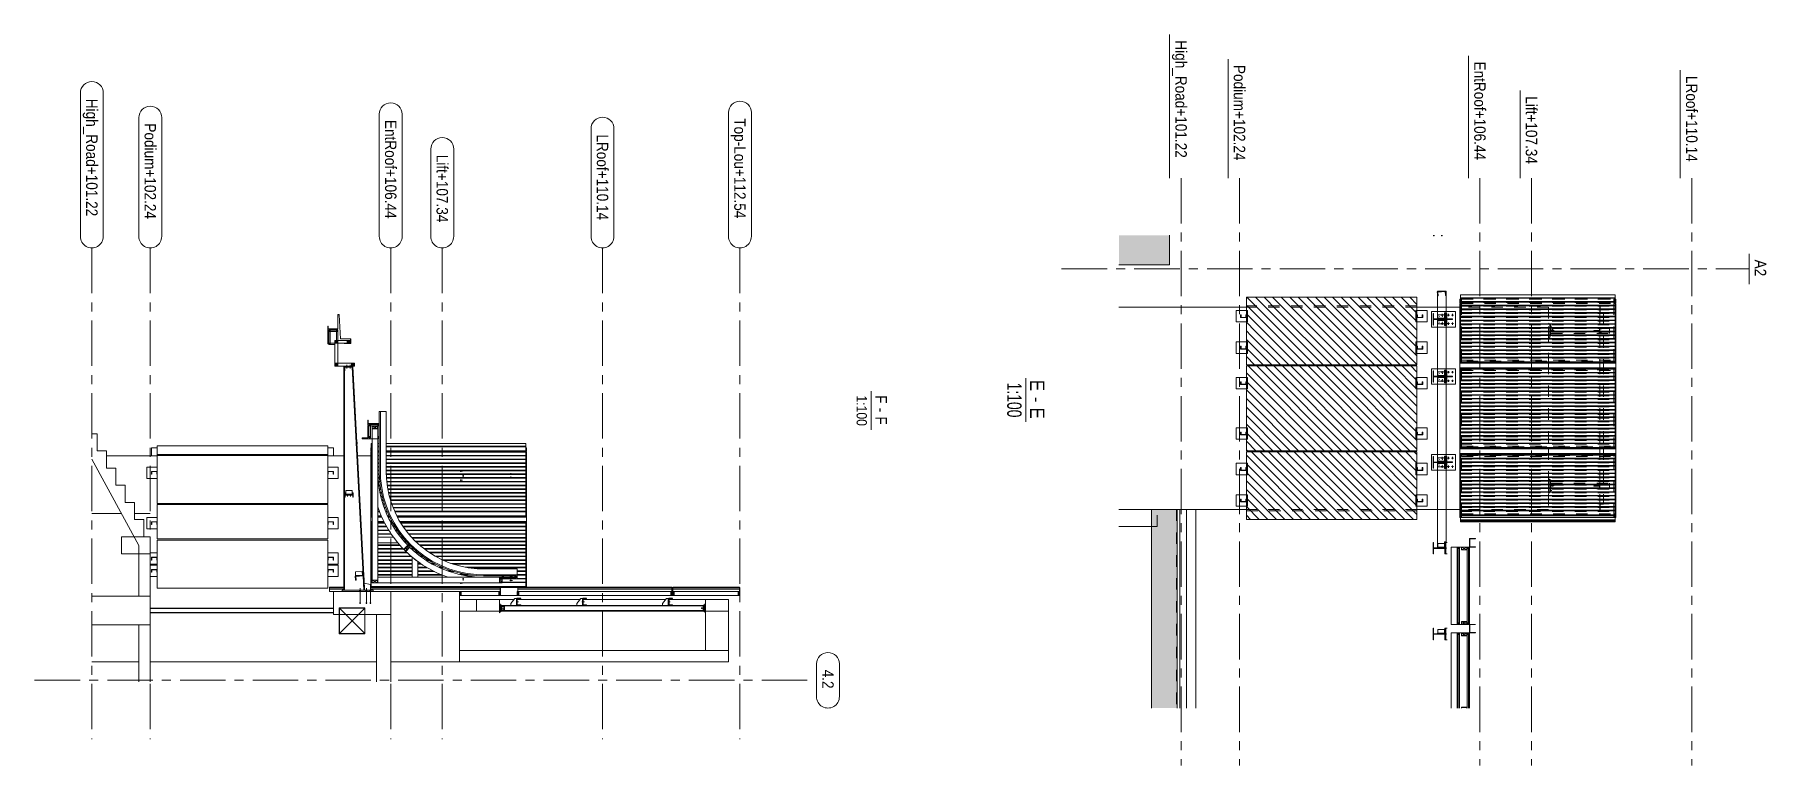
# Model space of a CAD drawing. Header units: millimetres. Extents: x -220592 to 404889, y -217665 to 38245.
# Drawn here: x 1003.59 to 1033.84, y -566.05 to -553.27 of the extents above; entities that cross this region are included whole.
import ezdxf

# ---------------------------------------------------------------- set-up
doc = ezdxf.new("R2010")
doc.units = ezdxf.units.MM
doc.linetypes.add('XKITLINE00', pattern=[0])
doc.linetypes.add('XKITLINE02', pattern=[4, 2, -2])
for name, color, linetype, lineweight in [('Bolt', 7, 'Continuous', 0), ('OtherObjectType', 1, 'Continuous', 0), ('Part', 2, 'Continuous', 0), ('S-GRID', 1, 'Continuous', 0)]:
    doc.layers.add(name, color=color, linetype=linetype, lineweight=lineweight)
doc.styles.add('ARIAL', font='arial.ttf')
doc.styles.add('ARIAL_', font='arial.ttf')
doc.styles.add('ARIAL_NARROW', font='ARIALN.TTF')

# ---------------------------------------------------------------- blocks, each defined once
blk = doc.blocks.new('*A3628')
at = {"layer": 'Part'}
blk.add_hatch(color=256, dxfattribs=at).paths.add_polyline_path([(192.43, 268.43), (192.43, 259.56), (187.22, 259.56), (187.22, 268.43)], flags=17)
blk = doc.blocks.new('*A3629')
at = {"layer": 'Part'}
blk.add_hatch(color=256, dxfattribs=at).paths.add_polyline_path([(235.16, 269.73), (269.88, 269.73), (269.88, 265.23), (235.16, 265.23)], flags=17)
blk = doc.blocks.new('*A3714')
at = {"layer": 'Part', "linetype": 'XKITLINE00', "lineweight": 0}
for p, q in [((241.932872, 320.63149), (241.732872, 320.83149)), ((242.56149, 320.63149), (242.36149, 320.83149)), ((243.190108, 320.63149), (242.990108, 320.83149)), ((243.818725, 320.63149), (243.618725, 320.83149)), ((244.447343, 320.63149), (244.247343, 320.83149)), ((245.075961, 320.63149), (244.875961, 320.83149)), ((245.704579, 320.63149), (245.504579, 320.83149)), ((246.333197, 320.63149), (246.133197, 320.83149)), ((246.961815, 320.63149), (246.761815, 320.83149)), ((247.590433, 320.63149), (247.390433, 320.83149)), ((248.219051, 320.63149), (248.019051, 320.83149)), ((248.847669, 320.63149), (248.647669, 320.83149)), ((249.476287, 320.63149), (249.276287, 320.83149)), ((250.104905, 320.63149), (249.904905, 320.83149)), ((250.733523, 320.63149), (250.533523, 320.83149)), ((251.362141, 320.63149), (251.162141, 320.83149)), ((251.990759, 320.63149), (251.790759, 320.83149)), ((252.619376, 320.63149), (252.419376, 320.83149)), ((253.247994, 320.63149), (253.047994, 320.83149)), ((253.876612, 320.63149), (253.676612, 320.83149)), ((254.50523, 320.63149), (254.30523, 320.83149)), ((255.133848, 320.63149), (254.933848, 320.83149))]:
    blk.add_line(p, q, dxfattribs=at)
blk = doc.blocks.new('*A3715')
at = {"layer": 'Part', "linetype": 'XKITLINE00', "lineweight": 0}
for p, q in [((241.757872, 318.63149), (241.732872, 318.65649)), ((241.915026, 318.63149), (241.89803, 318.648486)), ((242.072181, 318.63149), (242.054523, 318.649147)), ((242.229335, 318.63149), (242.211024, 318.649801)), ((242.38649, 318.63149), (242.367531, 318.650448)), ((242.543644, 318.63149), (242.524045, 318.651089)), ((242.700799, 318.63149), (242.680565, 318.651723)), ((242.857953, 318.63149), (242.837091, 318.652352)), ((243.015108, 318.63149), (242.993621, 318.652976)), ((243.172262, 318.63149), (243.150157, 318.653595)), ((243.329417, 318.63149), (243.306698, 318.654209)), ((243.486571, 318.63149), (243.463242, 318.654819)), ((243.643725, 318.63149), (243.619791, 318.655424)), ((243.80088, 318.63149), (243.776343, 318.656026)), ((243.957899, 318.631625), (243.933034, 318.65649)), ((244.114449, 318.63223), (244.090189, 318.65649)), ((244.270988, 318.632845), (244.247343, 318.65649)), ((244.427516, 318.633471), (244.404498, 318.65649)), ((244.584033, 318.634109), (244.561652, 318.65649)), ((244.740538, 318.634759), (244.718807, 318.65649)), ((244.89703, 318.635421), (244.875961, 318.65649)), ((245.053509, 318.636097), (245.033116, 318.65649)), ((245.209974, 318.636786), (245.19027, 318.65649)), ((245.366423, 318.637491), (245.347425, 318.65649)), ((245.522857, 318.638212), (245.504579, 318.65649)), ((245.679273, 318.63895), (245.661734, 318.65649)), ((245.835671, 318.639707), (245.818888, 318.65649)), ((245.99205, 318.640482), (245.976043, 318.65649)), ((246.148408, 318.641279), (246.133197, 318.65649)), ((246.304744, 318.642098), (246.290352, 318.65649)), ((246.461055, 318.642941), (246.447506, 318.65649)), ((246.617341, 318.64381), (246.604661, 318.65649)), ((246.773598, 318.644707), (246.761815, 318.65649)), ((246.929825, 318.645635), (246.91897, 318.65649)), ((247.086018, 318.646596), (247.076124, 318.65649)), ((247.242175, 318.647593), (247.233279, 318.65649)), ((247.398292, 318.648631), (247.390433, 318.65649)), ((247.554365, 318.649712), (247.547588, 318.65649)), ((247.71039, 318.650842), (247.704742, 318.65649)), ((247.866361, 318.652025), (247.861896, 318.65649)), ((248.022272, 318.653269), (248.019051, 318.65649)), ((248.178116, 318.65458), (248.176205, 318.65649)), ((248.333884, 318.655966), (248.33336, 318.65649)), ((251.344295, 318.63149), (251.339987, 318.635798)), ((251.50145, 318.63149), (251.492833, 318.640106)), ((251.658604, 318.63149), (251.64621, 318.643884)), ((251.815759, 318.63149), (251.799962, 318.647286)), ((251.972913, 318.63149), (251.953989, 318.650414)), ((252.130068, 318.63149), (252.108222, 318.653335)), ((252.287222, 318.63149), (252.262613, 318.656098)), ((252.442032, 318.633834), (252.419376, 318.65649)), ((252.596277, 318.636744), (252.576531, 318.65649)), ((252.750295, 318.639881), (252.733685, 318.65649)), ((252.904011, 318.643319), (252.89084, 318.65649)), ((253.057316, 318.647168), (253.047994, 318.65649)), ((253.210034, 318.651605), (253.205149, 318.65649)), ((254.173076, 318.63149), (254.165228, 318.639337)), ((254.33023, 318.63149), (254.309867, 318.651853)), ((254.481791, 318.637083), (254.462385, 318.65649)), ((254.625855, 318.650174), (254.619539, 318.65649)), ((254.958848, 318.63149), (254.941418, 318.648921))]:
    blk.add_line(p, q, dxfattribs=at)
blk = doc.blocks.new('*A3716')
at = {"layer": 'Part', "linetype": 'XKITLINE00', "lineweight": 0}
blk.add_line((241.732872, 321.78149), (241.682872, 321.83149), dxfattribs=at)
blk = doc.blocks.new('*A3717')
at = {"layer": 'Part', "linetype": 'XKITLINE00', "lineweight": 0}
for p, q in [((241.752941, 319.061416), (241.732872, 319.081486)), ((241.982872, 318.831486), (241.962872, 318.851486))]:
    blk.add_line(p, q, dxfattribs=at)
blk = doc.blocks.new('*A3718')
at = {"layer": 'Part', "linetype": 'XKITLINE00', "lineweight": 0}
for p, q in [((241.752941, 320.611416), (241.732872, 320.631486)), ((241.732872, 320.631486), (241.732872, 320.631486)), ((241.982872, 320.381486), (241.962872, 320.401486))]:
    blk.add_line(p, q, dxfattribs=at)
blk = doc.blocks.new('*A3719')
at = {"layer": 'Part', "linetype": 'XKITLINE00', "lineweight": 0}
for p, q in [((211.14295, 311.631477), (210.08008, 310.568607)), ((212.639188, 311.631477), (210.08008, 309.072369)), ((214.135426, 311.631477), (210.08008, 307.576131)), ((215.631664, 311.631477), (210.08008, 306.079894)), ((217.127902, 311.631477), (210.08008, 304.583656)), ((218.62414, 311.631477), (210.08008, 303.087418)), ((220.120378, 311.631477), (210.08008, 301.59118)), ((221.616616, 311.631477), (210.08008, 300.094942)), ((223.112854, 311.631477), (210.08008, 298.598704)), ((224.609092, 311.631477), (210.08008, 297.102466)), ((224.88008, 310.406228), (210.08008, 295.606228)), ((224.88008, 308.90999), (210.08008, 294.10999)), ((224.88008, 307.413752), (210.08008, 292.613752)), ((224.88008, 305.917514), (210.08008, 291.117514)), ((224.88008, 304.421276), (210.08008, 289.621276)), ((224.88008, 302.925038), (210.08008, 288.125038)), ((224.88008, 301.4288), (210.08008, 286.6288)), ((224.88008, 299.932562), (210.08008, 285.132562)), ((224.88008, 298.436324), (210.08008, 283.636324)), ((224.88008, 296.940086), (210.08008, 282.140086)), ((224.88008, 295.443848), (211.267709, 281.831477)), ((224.88008, 293.94761), (212.763947, 281.831477)), ((224.88008, 292.451372), (214.260185, 281.831477)), ((224.88008, 290.955135), (215.756423, 281.831477)), ((224.88008, 289.458897), (217.252661, 281.831477)), ((224.88008, 287.962659), (218.748899, 281.831477)), ((224.88008, 286.466421), (220.245137, 281.831477)), ((224.88008, 284.970183), (221.741375, 281.831477)), ((224.88008, 283.473945), (223.237613, 281.831477)), ((224.876763, 281.974389), (224.733851, 281.831477))]:
    blk.add_line(p, q, dxfattribs=at)
blk = doc.blocks.new('*A3720')
at = {"layer": 'Part', "linetype": 'XKITLINE00', "lineweight": 0}
for p, q in [((225.555884, 311.631477), (225.08008, 311.155674)), ((227.052122, 311.631477), (225.08008, 309.659436)), ((228.54836, 311.631477), (225.08008, 308.163198)), ((230.044598, 311.631477), (225.08008, 306.66696)), ((231.540836, 311.631477), (225.08008, 305.170722)), ((233.037074, 311.631477), (225.08008, 303.674484)), ((234.533312, 311.631477), (225.08008, 302.178246)), ((236.029549, 311.631477), (225.08008, 300.682008)), ((236.905039, 311.010729), (225.08008, 299.18577)), ((236.905039, 309.514491), (225.08008, 297.689532)), ((236.905039, 308.018253), (225.08008, 296.193294)), ((236.905039, 306.522015), (225.08008, 294.697057)), ((236.905039, 305.025777), (225.08008, 293.200819)), ((236.905039, 303.529539), (225.08008, 291.704581)), ((236.905039, 302.033302), (225.08008, 290.208343)), ((236.905039, 300.537064), (225.08008, 288.712105)), ((236.905039, 299.040826), (225.08008, 287.215867)), ((236.905039, 297.544588), (225.08008, 285.719629)), ((236.905039, 296.04835), (225.08008, 284.223391)), ((236.905039, 294.552112), (225.08008, 282.727153)), ((236.905039, 293.055874), (225.680643, 281.831477)), ((236.905039, 291.559636), (227.176881, 281.831477)), ((236.905039, 290.063398), (228.673119, 281.831477)), ((236.905039, 288.56716), (230.169357, 281.831477)), ((236.905039, 287.070922), (231.665595, 281.831477)), ((236.905039, 285.574684), (233.161833, 281.831477)), ((236.905039, 284.078446), (234.658071, 281.831477)), ((236.905039, 282.582208), (236.154308, 281.831477))]:
    blk.add_line(p, q, dxfattribs=at)
blk = doc.blocks.new('*A3721')
at = {"layer": 'Part', "linetype": 'XKITLINE00', "lineweight": 0}
for p, q in [((199.330671, 311.631477), (198.055039, 310.355845)), ((200.826909, 311.631477), (198.055039, 308.859608)), ((202.323147, 311.631477), (198.055039, 307.36337)), ((203.819385, 311.631477), (198.055039, 305.867132)), ((205.315623, 311.631477), (198.055039, 304.370894)), ((206.811861, 311.631477), (198.055039, 302.874656)), ((208.308099, 311.631477), (198.055039, 301.378418)), ((209.804337, 311.631477), (198.055039, 299.88218)), ((209.88008, 310.210983), (198.055039, 298.385942)), ((209.88008, 308.714745), (198.055039, 296.889704)), ((209.88008, 307.218507), (198.055039, 295.393466)), ((209.88008, 305.722269), (198.055039, 293.897228)), ((209.88008, 304.226031), (198.055039, 292.40099)), ((209.88008, 302.729793), (198.055039, 290.904752)), ((209.88008, 301.233555), (198.055039, 289.408514)), ((209.88008, 299.737317), (198.745033, 288.60227)), ((209.88008, 298.241079), (199.493152, 287.854151)), ((209.88008, 296.744841), (200.241271, 287.106032)), ((209.88008, 295.248604), (200.98939, 286.357913)), ((209.88008, 293.752366), (201.737509, 285.609794)), ((209.88008, 292.256128), (202.485628, 284.861675)), ((209.88008, 290.75989), (203.233747, 284.113556)), ((198.745033, 288.60227), (198.055039, 287.912276)), ((199.493152, 287.854151), (198.055039, 286.416038)), ((209.88008, 289.263652), (203.981865, 283.365437)), ((209.88008, 287.767414), (204.729984, 282.617318)), ((200.241271, 287.106032), (198.055039, 284.9198)), ((200.98939, 286.357913), (198.055039, 283.423562)), ((201.737509, 285.609794), (198.055039, 281.927324)), ((202.485628, 284.861675), (199.45543, 281.831477)), ((209.88008, 286.271176), (205.478103, 281.869199)), ((209.88008, 284.774938), (206.93662, 281.831477)), ((203.233747, 284.113556), (200.951668, 281.831477)), ((203.981865, 283.365437), (202.447906, 281.831477)), ((204.729984, 282.617318), (203.944144, 281.831477)), ((205.478103, 281.869199), (205.440382, 281.831477)), ((209.88008, 283.2787), (208.432858, 281.831477))]:
    blk.add_line(p, q, dxfattribs=at)
blk = doc.blocks.new('*A3722')
at = {"layer": 'Part', "linetype": 'XKITLINE00', "lineweight": 0}
for p, q in [((241.066052, 316.494335), (240.915846, 316.644541)), ((241.538162, 316.494335), (241.387956, 316.644541)), ((242.010272, 316.494335), (241.860067, 316.644541)), ((242.482383, 316.494335), (242.332177, 316.644541)), ((242.915846, 316.532983), (242.804287, 316.644541))]:
    blk.add_line(p, q, dxfattribs=at)
blk = doc.blocks.new('*A3723')
at = {"layer": 'Part', "linetype": 'XKITLINE00', "lineweight": 0}
for p, q in [((241.865846, 316.494335), (241.865846, 316.494335)), ((241.865846, 316.494335), (241.865846, 316.494335)), ((241.865846, 316.180026), (241.965846, 316.280026)), ((241.865846, 315.865717), (241.965846, 315.965717)), ((241.865846, 315.551408), (241.965846, 315.651408)), ((241.865846, 315.237099), (241.965846, 315.337099)), ((241.865846, 314.922791), (241.965846, 315.022791)), ((241.865846, 314.608482), (241.965846, 314.708482))]:
    blk.add_line(p, q, dxfattribs=at)
blk = doc.blocks.new('*A3724')
at = {"layer": 'Part', "linetype": 'XKITLINE00', "lineweight": 0}
for p, q in [((201.066052, 316.494335), (200.915846, 316.644541)), ((201.538162, 316.494335), (201.387956, 316.644541)), ((202.010272, 316.494335), (201.860067, 316.644541)), ((202.482383, 316.494335), (202.332177, 316.644541)), ((202.915846, 316.532983), (202.804287, 316.644541))]:
    blk.add_line(p, q, dxfattribs=at)
blk = doc.blocks.new('*A3725')
at = {"layer": 'Part', "linetype": 'XKITLINE00', "lineweight": 0}
for p, q in [((211.015846, 314.431501), (210.915846, 314.531501)), ((211.330155, 314.431501), (211.230155, 314.531501)), ((211.644464, 314.431501), (211.544464, 314.531501)), ((211.958773, 314.431501), (211.858773, 314.531501)), ((212.273082, 314.431501), (212.173082, 314.531501)), ((212.58739, 314.431501), (212.48739, 314.531501)), ((212.901699, 314.431501), (212.801699, 314.531501))]:
    blk.add_line(p, q, dxfattribs=at)
blk = doc.blocks.new('*A3726')
at = {"layer": 'Part', "linetype": 'XKITLINE00', "lineweight": 0}
for p, q in [((211.066052, 316.494335), (210.915846, 316.644541)), ((211.538162, 316.494335), (211.387956, 316.644541)), ((212.010272, 316.494335), (211.860067, 316.644541)), ((212.482383, 316.494335), (212.332177, 316.644541)), ((212.915846, 316.532983), (212.804287, 316.644541))]:
    blk.add_line(p, q, dxfattribs=at)
blk = doc.blocks.new('*A3727')
at = {"layer": 'Part', "linetype": 'XKITLINE00', "lineweight": 0}
for p, q in [((211.865846, 316.494335), (211.865846, 316.494335)), ((211.865846, 316.494335), (211.865846, 316.494335)), ((211.865846, 316.180026), (211.965846, 316.280026)), ((211.865846, 315.865717), (211.965846, 315.965717)), ((211.865846, 315.551408), (211.965846, 315.651408)), ((211.865846, 315.237099), (211.965846, 315.337099)), ((211.865846, 314.922791), (211.965846, 315.022791)), ((211.865846, 314.608482), (211.965846, 314.708482))]:
    blk.add_line(p, q, dxfattribs=at)
blk = doc.blocks.new('*A3728')
at = {"layer": 'Part', "linetype": 'XKITLINE00', "lineweight": 0}
for p, q in [((201.865846, 316.494335), (201.865846, 316.494335)), ((201.865846, 316.494335), (201.865846, 316.494335)), ((201.865846, 316.180026), (201.965846, 316.280026)), ((201.865846, 315.865717), (201.965846, 315.965717)), ((201.865846, 315.551408), (201.965846, 315.651408)), ((201.865846, 315.237099), (201.965846, 315.337099)), ((201.865846, 314.922791), (201.965846, 315.022791)), ((201.865846, 314.608482), (201.965846, 314.708482))]:
    blk.add_line(p, q, dxfattribs=at)
blk = doc.blocks.new('*A3729')
at = {"layer": 'Part', "linetype": 'XKITLINE00', "lineweight": 0}
for p, q in [((226.066052, 316.494335), (225.915846, 316.644541)), ((226.538162, 316.494335), (226.387956, 316.644541)), ((227.010272, 316.494335), (226.860067, 316.644541)), ((227.482383, 316.494335), (227.332177, 316.644541)), ((227.915846, 316.532983), (227.804287, 316.644541))]:
    blk.add_line(p, q, dxfattribs=at)
blk = doc.blocks.new('*A3730')
at = {"layer": 'Part', "linetype": 'XKITLINE00', "lineweight": 0}
for p, q in [((226.015846, 314.431501), (225.915846, 314.531501)), ((226.330155, 314.431501), (226.230155, 314.531501)), ((226.644464, 314.431501), (226.544464, 314.531501)), ((226.958773, 314.431501), (226.858773, 314.531501)), ((227.273082, 314.431501), (227.173082, 314.531501)), ((227.58739, 314.431501), (227.48739, 314.531501)), ((227.901699, 314.431501), (227.801699, 314.531501))]:
    blk.add_line(p, q, dxfattribs=at)
blk = doc.blocks.new('*A3731')
at = {"layer": 'Part', "linetype": 'XKITLINE00', "lineweight": 0}
for p, q in [((226.865846, 316.494335), (226.865846, 316.494335)), ((226.865846, 316.494335), (226.865846, 316.494335)), ((226.865846, 316.180026), (226.965846, 316.280026)), ((226.865846, 315.865717), (226.965846, 315.965717)), ((226.865846, 315.551408), (226.965846, 315.651408)), ((226.865846, 315.237099), (226.965846, 315.337099)), ((226.865846, 314.922791), (226.965846, 315.022791)), ((226.865846, 314.608482), (226.965846, 314.708482))]:
    blk.add_line(p, q, dxfattribs=at)
blk = doc.blocks.new('*A3732')
at = {"layer": 'Part', "linetype": 'XKITLINE00', "lineweight": 0}
for p, q in [((201.015846, 314.431501), (200.915846, 314.531501)), ((201.330155, 314.431501), (201.230155, 314.531501)), ((201.644464, 314.431501), (201.544464, 314.531501)), ((201.958773, 314.431501), (201.858773, 314.531501)), ((202.273082, 314.431501), (202.173082, 314.531501)), ((202.58739, 314.431501), (202.48739, 314.531501)), ((202.901699, 314.431501), (202.801699, 314.531501))]:
    blk.add_line(p, q, dxfattribs=at)
blk = doc.blocks.new('*A3733')
at = {"layer": 'Part', "linetype": 'XKITLINE00', "lineweight": 0}
for p, q in [((187.22484, 315.931501), (187.22484, 315.931501)), ((187.22484, 315.931501), (187.22484, 315.931501)), ((187.22484, 314.531501), (187.22484, 314.531501)), ((187.22484, 314.531501), (187.22484, 314.531501))]:
    blk.add_line(p, q, dxfattribs=at)
blk = doc.blocks.new('*A3734')
at = {"layer": 'Part', "linetype": 'XKITLINE00', "lineweight": 0}
for p, q in [((241.015846, 314.431501), (240.915846, 314.531501)), ((241.330155, 314.431501), (241.230155, 314.531501)), ((241.644464, 314.431501), (241.544464, 314.531501)), ((241.958773, 314.431501), (241.858773, 314.531501)), ((242.273082, 314.431501), (242.173082, 314.531501)), ((242.58739, 314.431501), (242.48739, 314.531501)), ((242.901699, 314.431501), (242.801699, 314.531501))]:
    blk.add_line(p, q, dxfattribs=at)
blk = doc.blocks.new('*A3735')
at = {"layer": 'Part', "linetype": 'XKITLINE00', "lineweight": 0}
for p, q in [((269.764872, 320.264017), (269.732872, 320.232017)), ((269.764872, 319.794224), (269.732872, 319.762224)), ((269.853927, 319.413486), (269.821927, 319.381486)), ((269.88234, 320.381486), (269.85034, 320.349486))]:
    blk.add_line(p, q, dxfattribs=at)
blk = doc.blocks.new('*A3736')
at = {"layer": 'Part', "linetype": 'XKITLINE00', "lineweight": 0}
for p, q in [((256.015846, 314.431501), (255.915846, 314.531501)), ((256.330155, 314.431501), (256.230155, 314.531501)), ((256.644464, 314.431501), (256.544464, 314.531501)), ((256.958773, 314.431501), (256.858773, 314.531501)), ((257.273082, 314.431501), (257.173082, 314.531501)), ((257.58739, 314.431501), (257.48739, 314.531501)), ((257.901699, 314.431501), (257.801699, 314.531501))]:
    blk.add_line(p, q, dxfattribs=at)
blk = doc.blocks.new('*A3737')
at = {"layer": 'Part', "linetype": 'XKITLINE00', "lineweight": 0}
for p, q in [((256.865846, 316.494335), (256.865846, 316.494335)), ((256.865846, 316.494335), (256.865846, 316.494335)), ((256.865846, 316.180026), (256.965846, 316.280026)), ((256.865846, 315.865717), (256.965846, 315.965717)), ((256.865846, 315.551408), (256.965846, 315.651408)), ((256.865846, 315.237099), (256.965846, 315.337099)), ((256.865846, 314.922791), (256.965846, 315.022791)), ((256.865846, 314.608482), (256.965846, 314.708482))]:
    blk.add_line(p, q, dxfattribs=at)
blk = doc.blocks.new('*A3738')
at = {"layer": 'Part', "linetype": 'XKITLINE00', "lineweight": 0}
for p, q in [((256.066052, 316.494335), (255.915846, 316.644541)), ((256.538162, 316.494335), (256.387956, 316.644541)), ((257.010272, 316.494335), (256.860067, 316.644541)), ((257.482383, 316.494335), (257.332177, 316.644541)), ((257.915846, 316.532983), (257.804287, 316.644541))]:
    blk.add_line(p, q, dxfattribs=at)
blk = doc.blocks.new('*A3739')
at = {"layer": 'Part', "linetype": 'XKITLINE00', "lineweight": 0}
for p, q in [((256.881364, 320.63149), (256.732872, 320.779982)), ((257.509982, 320.63149), (257.309982, 320.83149)), ((258.1386, 320.63149), (257.9386, 320.83149)), ((258.767218, 320.63149), (258.567218, 320.83149)), ((259.395836, 320.63149), (259.195836, 320.83149)), ((260.024454, 320.63149), (259.824454, 320.83149)), ((260.653071, 320.63149), (260.453071, 320.83149)), ((261.281689, 320.63149), (261.081689, 320.83149)), ((261.910307, 320.63149), (261.710307, 320.83149)), ((262.538925, 320.63149), (262.338925, 320.83149)), ((263.167543, 320.63149), (262.967543, 320.83149)), ((263.796161, 320.63149), (263.596161, 320.83149)), ((264.424779, 320.63149), (264.224779, 320.83149)), ((265.053397, 320.63149), (264.853397, 320.83149)), ((265.682015, 320.63149), (265.482015, 320.83149)), ((266.310633, 320.63149), (266.110633, 320.83149)), ((266.939251, 320.63149), (266.739251, 320.83149)), ((267.567869, 320.63149), (267.367869, 320.83149)), ((268.196487, 320.63149), (267.996487, 320.83149)), ((268.825105, 320.63149), (268.625105, 320.83149)), ((269.453722, 320.63149), (269.253722, 320.83149))]:
    blk.add_line(p, q, dxfattribs=at)
blk = doc.blocks.new('*A3740')
at = {"layer": 'Part', "linetype": 'XKITLINE00', "lineweight": 0}
blk.add_line((256.732872, 320.381486), (256.732872, 320.381486), dxfattribs=at)
blk.add_line((256.732872, 320.381486), (256.732872, 320.381486), dxfattribs=at)
blk = doc.blocks.new('*A3741')
at = {"layer": 'Part', "linetype": 'XKITLINE00', "lineweight": 0}
for p, q in [((257.334982, 318.63149), (257.33371, 318.632761)), ((257.492136, 318.63149), (257.489183, 318.634443)), ((257.649291, 318.63149), (257.64476, 318.636021)), ((257.806445, 318.63149), (257.800427, 318.637509)), ((257.9636, 318.63149), (257.956171, 318.638919)), ((258.120754, 318.63149), (258.111984, 318.64026)), ((258.277909, 318.63149), (258.267857, 318.641541)), ((258.435063, 318.63149), (258.423784, 318.642769)), ((258.592218, 318.63149), (258.579759, 318.643949)), ((258.749372, 318.63149), (258.735775, 318.645087)), ((258.906527, 318.63149), (258.891831, 318.646186)), ((259.063681, 318.63149), (259.04792, 318.647251)), ((259.220836, 318.63149), (259.204041, 318.648285)), ((259.37799, 318.63149), (259.36019, 318.64929)), ((259.535145, 318.63149), (259.516364, 318.65027)), ((259.692299, 318.63149), (259.672562, 318.651227)), ((259.849454, 318.63149), (259.828781, 318.652162)), ((260.006608, 318.63149), (259.98502, 318.653078)), ((260.163762, 318.63149), (260.141277, 318.653975)), ((260.320917, 318.63149), (260.297551, 318.654856)), ((260.478071, 318.63149), (260.45384, 318.655721)), ((260.635144, 318.631572), (260.610226, 318.65649)), ((260.791444, 318.632426), (260.76738, 318.65649)), ((260.947731, 318.633294), (260.924535, 318.65649)), ((261.104001, 318.634178), (261.081689, 318.65649)), ((261.260255, 318.635079), (261.238844, 318.65649)), ((261.41649, 318.635998), (261.395998, 318.65649)), ((261.572706, 318.636937), (261.553153, 318.65649)), ((261.728899, 318.637898), (261.710307, 318.65649)), ((261.885069, 318.638883), (261.867462, 318.65649)), ((262.041213, 318.639894), (262.024616, 318.65649)), ((262.197327, 318.640933), (262.181771, 318.65649)), ((262.35341, 318.642005), (262.338925, 318.65649)), ((262.509458, 318.643111), (262.49608, 318.65649)), ((262.665467, 318.644257), (262.653234, 318.65649)), ((262.821433, 318.645446), (262.810389, 318.65649)), ((262.97735, 318.646683), (262.967543, 318.65649)), ((263.133212, 318.647975), (263.124698, 318.65649)), ((263.289012, 318.64933), (263.281852, 318.65649)), ((263.444743, 318.650754), (263.439007, 318.65649)), ((263.600393, 318.652258), (263.596161, 318.65649)), ((263.75595, 318.653855), (263.753316, 318.65649)), ((263.911402, 318.655558), (263.91047, 318.65649)), ((266.292787, 318.63149), (266.28789, 318.636387)), ((266.449942, 318.63149), (266.440326, 318.641106)), ((266.607096, 318.63149), (266.593422, 318.645164)), ((266.764251, 318.63149), (266.746966, 318.648775)), ((266.921405, 318.63149), (266.900827, 318.652068)), ((267.07856, 318.63149), (267.054922, 318.655127)), ((267.234149, 318.633055), (267.210714, 318.65649)), ((267.38823, 318.636129), (267.367869, 318.65649)), ((267.542073, 318.63944), (267.525023, 318.65649)), ((267.695591, 318.643076), (267.682178, 318.65649)), ((267.84865, 318.647172), (267.839332, 318.65649)), ((268.00103, 318.651947), (267.996487, 318.65649)), ((268.807259, 318.63149), (268.803048, 318.635701)), ((268.964413, 318.63149), (268.946169, 318.649734)), ((269.117882, 318.635175), (269.096568, 318.65649)), ((269.262548, 318.647664), (269.253722, 318.65649)), ((269.593031, 318.63149), (269.575484, 318.649038))]:
    blk.add_line(p, q, dxfattribs=at)
blk = doc.blocks.new('*A3742')
at = {"layer": 'Part', "linetype": 'XKITLINE00', "lineweight": 0}
blk.add_line((256.732872, 321.78149), (256.682872, 321.83149), dxfattribs=at)
blk = doc.blocks.new('*A3743')
at = {"layer": 'Part', "linetype": 'XKITLINE00', "lineweight": 0}
for p, q in [((256.752941, 319.061416), (256.732872, 319.081486)), ((256.982872, 318.831486), (256.962872, 318.851486))]:
    blk.add_line(p, q, dxfattribs=at)
blk = doc.blocks.new('*A3744')
at = {"layer": 'Part', "linetype": 'XKITLINE00', "lineweight": 0}
for p, q in [((255.002941, 319.061416), (254.982872, 319.081486)), ((255.232872, 318.831486), (255.212872, 318.851486))]:
    blk.add_line(p, q, dxfattribs=at)
blk = doc.blocks.new('*A3745')
at = {"layer": 'Part', "linetype": 'XKITLINE00', "lineweight": 0}
for p, q in [((256.752941, 320.611416), (256.732872, 320.631486)), ((256.732872, 320.631486), (256.732872, 320.631486)), ((256.982872, 320.381486), (256.962872, 320.401486))]:
    blk.add_line(p, q, dxfattribs=at)
blk = doc.blocks.new('*A3746')
at = {"layer": 'Part', "linetype": 'XKITLINE00', "lineweight": 0}
for p, q in [((255.002941, 320.611416), (254.982872, 320.631486)), ((254.982872, 320.631486), (254.982872, 320.631486)), ((255.232872, 320.381486), (255.212872, 320.401486))]:
    blk.add_line(p, q, dxfattribs=at)
blk = doc.blocks.new('*A6294')
at = {"layer": 'S-GRID', "linetype": 'XKITLINE00', "lineweight": 0}
for p, q in [((177.22484, 359.631477), (185.16234, 359.631477)), ((186.74984, 359.631477), (188.33734, 359.631477)), ((189.92484, 359.631477), (197.86234, 359.631477)), ((199.44984, 359.631477), (201.03734, 359.631477)), ((202.62484, 359.631477), (210.56234, 359.631477)), ((212.14984, 359.631477), (213.73734, 359.631477)), ((215.32484, 359.631477), (223.26234, 359.631477)), ((224.84984, 359.631477), (226.43734, 359.631477)), ((228.02484, 359.631477), (235.96234, 359.631477)), ((237.54984, 359.631477), (239.13734, 359.631477)), ((240.72484, 359.631477), (248.66234, 359.631477)), ((250.24984, 359.631477), (251.83734, 359.631477)), ((253.42484, 359.631477), (261.36234, 359.631477)), ((262.94984, 359.631477), (264.53734, 359.631477)), ((266.12484, 359.631477), (274.06234, 359.631477)), ((275.64984, 359.631477), (277.23734, 359.631477)), ((278.82484, 359.631477), (279.88234, 359.631477))]:
    blk.add_line(p, q, dxfattribs=at)
at = {"layer": 'S-GRID', "style": 'ARIAL', "width": 0.85}
blk.add_text('LRoof+110.14', height=2, dxfattribs=at).set_placement((159.391833, 358.631477))
blk = doc.blocks.new('*A6295')
at = {"layer": 'S-GRID', "linetype": 'XKITLINE00', "lineweight": 0}
blk.add_line((158.391833, 357.631477), (177.22484, 357.631477), dxfattribs=at)
blk = doc.blocks.new('*A6296')
at = {"layer": 'S-GRID', "linetype": 'XKITLINE00', "lineweight": 0}
for p, q in [((193.125039, 363.861177), (193.125039, 369.631477)), ((193.125039, 360.686177), (193.125039, 362.273677)), ((193.125039, 351.161177), (193.125039, 359.098677)), ((193.125039, 347.986177), (193.125039, 349.573677)), ((193.125039, 338.461177), (193.125039, 346.398677)), ((193.125039, 335.286177), (193.125039, 336.873677)), ((193.125039, 325.761177), (193.125039, 333.698677)), ((193.125039, 322.586177), (193.125039, 324.173677)), ((193.125039, 313.061177), (193.125039, 320.998677)), ((193.125039, 309.886177), (193.125039, 311.473677)), ((193.125039, 300.361177), (193.125039, 308.298677)), ((193.125039, 297.186177), (193.125039, 298.773677)), ((193.125039, 287.661177), (193.125039, 295.598677)), ((193.125039, 284.486177), (193.125039, 286.073677)), ((193.125039, 274.961177), (193.125039, 282.898677)), ((193.125039, 271.786177), (193.125039, 273.373677)), ((193.125039, 262.261177), (193.125039, 270.198677)), ((193.125039, 259.086177), (193.125039, 260.673677)), ((193.125039, 249.561177), (193.125039, 257.498677))]:
    blk.add_line(p, q, dxfattribs=at)
at = {"layer": 'S-GRID', "style": 'ARIAL', "width": 0.85}
blk.add_text('A2', height=2, dxfattribs=at).set_placement((191.493692, 370.631477))
blk = doc.blocks.new('*A6297')
at = {"layer": 'S-GRID', "linetype": 'XKITLINE00', "lineweight": 0}
blk.add_line((190.493692, 369.631477), (195.756387, 369.631477), dxfattribs=at)
blk = doc.blocks.new('*A6298')
at = {"layer": 'S-GRID', "linetype": 'XKITLINE00', "lineweight": 0}
for p, q in [((177.22484, 331.631477), (185.16234, 331.631477)), ((186.74984, 331.631477), (188.33734, 331.631477)), ((189.92484, 331.631477), (197.86234, 331.631477)), ((199.44984, 331.631477), (201.03734, 331.631477)), ((202.62484, 331.631477), (210.56234, 331.631477)), ((212.14984, 331.631477), (213.73734, 331.631477)), ((215.32484, 331.631477), (223.26234, 331.631477)), ((224.84984, 331.631477), (226.43734, 331.631477)), ((228.02484, 331.631477), (235.96234, 331.631477)), ((237.54984, 331.631477), (239.13734, 331.631477)), ((240.72484, 331.631477), (248.66234, 331.631477)), ((250.24984, 331.631477), (251.83734, 331.631477)), ((253.42484, 331.631477), (261.36234, 331.631477)), ((262.94984, 331.631477), (264.53734, 331.631477)), ((266.12484, 331.631477), (274.06234, 331.631477)), ((275.64984, 331.631477), (277.23734, 331.631477)), ((278.82484, 331.631477), (279.88234, 331.631477))]:
    blk.add_line(p, q, dxfattribs=at)
at = {"layer": 'S-GRID', "style": 'ARIAL', "width": 0.85}
blk.add_text('Lift+107.34', height=2, dxfattribs=at).set_placement((162.950426, 330.631477))
blk = doc.blocks.new('*A6299')
at = {"layer": 'S-GRID', "linetype": 'XKITLINE00', "lineweight": 0}
blk.add_line((161.950426, 329.631477), (177.22484, 329.631477), dxfattribs=at)
blk = doc.blocks.new('*A6300')
at = {"layer": 'S-GRID', "linetype": 'XKITLINE00', "lineweight": 0}
for p, q in [((177.22484, 322.631477), (185.16234, 322.631477)), ((186.74984, 322.631477), (188.33734, 322.631477)), ((189.92484, 322.631477), (197.86234, 322.631477)), ((199.44984, 322.631477), (201.03734, 322.631477)), ((202.62484, 322.631477), (210.56234, 322.631477)), ((212.14984, 322.631477), (213.73734, 322.631477)), ((215.32484, 322.631477), (223.26234, 322.631477)), ((224.84984, 322.631477), (226.43734, 322.631477)), ((228.02484, 322.631477), (235.96234, 322.631477)), ((237.54984, 322.631477), (239.13734, 322.631477)), ((240.72484, 322.631477), (248.66234, 322.631477)), ((250.24984, 322.631477), (251.83734, 322.631477)), ((253.42484, 322.631477), (261.36234, 322.631477)), ((262.94984, 322.631477), (264.53734, 322.631477)), ((266.12484, 322.631477), (274.06234, 322.631477)), ((275.64984, 322.631477), (277.23734, 322.631477)), ((278.82484, 322.631477), (279.88234, 322.631477))]:
    blk.add_line(p, q, dxfattribs=at)
at = {"layer": 'S-GRID', "style": 'ARIAL', "width": 0.85}
blk.add_text('EntRoof+106.44', height=2, dxfattribs=at).set_placement((156.871325, 321.631477))
blk = doc.blocks.new('*A6301')
at = {"layer": 'S-GRID', "linetype": 'XKITLINE00', "lineweight": 0}
blk.add_line((155.871325, 320.631477), (177.22484, 320.631477), dxfattribs=at)
blk = doc.blocks.new('*A6302')
at = {"layer": 'S-GRID', "linetype": 'XKITLINE00', "lineweight": 0}
for p, q in [((177.22484, 280.631477), (185.16234, 280.631477)), ((186.74984, 280.631477), (188.33734, 280.631477)), ((189.92484, 280.631477), (197.86234, 280.631477)), ((199.44984, 280.631477), (201.03734, 280.631477)), ((202.62484, 280.631477), (210.56234, 280.631477)), ((212.14984, 280.631477), (213.73734, 280.631477)), ((215.32484, 280.631477), (223.26234, 280.631477)), ((224.84984, 280.631477), (226.43734, 280.631477)), ((228.02484, 280.631477), (235.96234, 280.631477)), ((237.54984, 280.631477), (239.13734, 280.631477)), ((240.72484, 280.631477), (248.66234, 280.631477)), ((250.24984, 280.631477), (251.83734, 280.631477)), ((253.42484, 280.631477), (261.36234, 280.631477)), ((262.94984, 280.631477), (264.53734, 280.631477)), ((266.12484, 280.631477), (274.06234, 280.631477)), ((275.64984, 280.631477), (277.23734, 280.631477)), ((278.82484, 280.631477), (279.88234, 280.631477))]:
    blk.add_line(p, q, dxfattribs=at)
at = {"layer": 'S-GRID', "style": 'ARIAL', "width": 0.85}
blk.add_text('Podium+102.24', height=2, dxfattribs=at).set_placement((157.465075, 279.631477))
blk = doc.blocks.new('*A6303')
at = {"layer": 'S-GRID', "linetype": 'XKITLINE00', "lineweight": 0}
blk.add_line((156.465075, 278.631477), (177.22484, 278.631477), dxfattribs=at)
blk = doc.blocks.new('*A6304')
at = {"layer": 'S-GRID', "linetype": 'XKITLINE00', "lineweight": 0}
for p, q in [((177.22484, 270.431477), (185.16234, 270.431477)), ((186.74984, 270.431477), (188.33734, 270.431477)), ((189.92484, 270.431477), (197.86234, 270.431477)), ((199.44984, 270.431477), (201.03734, 270.431477)), ((202.62484, 270.431477), (210.56234, 270.431477)), ((212.14984, 270.431477), (213.73734, 270.431477)), ((215.32484, 270.431477), (223.26234, 270.431477)), ((224.84984, 270.431477), (226.43734, 270.431477)), ((228.02484, 270.431477), (235.96234, 270.431477)), ((237.54984, 270.431477), (239.13734, 270.431477)), ((240.72484, 270.431477), (248.66234, 270.431477)), ((250.24984, 270.431477), (251.83734, 270.431477)), ((253.42484, 270.431477), (261.36234, 270.431477)), ((262.94984, 270.431477), (264.53734, 270.431477)), ((266.12484, 270.431477), (274.06234, 270.431477)), ((275.64984, 270.431477), (277.23734, 270.431477)), ((278.82484, 270.431477), (279.88234, 270.431477))]:
    blk.add_line(p, q, dxfattribs=at)
at = {"layer": 'S-GRID', "style": 'ARIAL', "width": 0.85}
blk.add_text('High_Road+101.22', height=2, dxfattribs=at).set_placement((153.164293, 269.431477))
blk = doc.blocks.new('*A6305')
at = {"layer": 'S-GRID', "linetype": 'XKITLINE00', "lineweight": 0}
blk.add_line((152.164293, 268.431477), (177.22484, 268.431477), dxfattribs=at)
blk = doc.blocks.new('*A6306')
at = {"layer": 'Part', "linetype": 'XKITLINE02', "lineweight": 0}
for p, q in [((235.405039, 281.831477), (235.405039, 311.631477)), ((235.405039, 311.631477), (236.905039, 311.631477)), ((236.905039, 311.631477), (236.905039, 281.831477)), ((236.905039, 281.831477), (235.405039, 281.831477))]:
    blk.add_line(p, q, dxfattribs=at)
blk = doc.blocks.new('*A6307')
at = {"layer": 'Part', "linetype": 'XKITLINE00', "lineweight": 0}
for p, q in [((241.732872, 320.83149), (241.732872, 320.63149)), ((255.232872, 320.83149), (241.732872, 320.83149)), ((255.232872, 320.63149), (255.232872, 320.83149)), ((241.732872, 320.63149), (255.232872, 320.63149))]:
    blk.add_line(p, q, dxfattribs=at)
blk = doc.blocks.new('*A6308')
at = {"layer": 'Part', "linetype": 'XKITLINE00', "lineweight": 0}
for p, q in [((226.115833, 315.249293), (226.115833, 316.452358)), ((226.115833, 316.452358), (226.865833, 316.452358)), ((226.115833, 316.447648), (226.775833, 316.447648)), ((226.775833, 315.249293), (226.115833, 315.249293)), ((226.775833, 316.447648), (226.775833, 315.214751)), ((226.775833, 316.413107), (226.865833, 316.413107)), ((226.775833, 315.214751), (226.865833, 315.214751))]:
    blk.add_line(p, q, dxfattribs=at)
at = {"layer": 'Part', "linetype": 'XKITLINE02', "lineweight": 0}
blk.add_line((226.865833, 315.214751), (226.865833, 316.452358), dxfattribs=at)
blk = doc.blocks.new('*A6309')
at = {"layer": 'Part', "linetype": 'XKITLINE00', "lineweight": 0}
for p, q in [((226.855846, 317.835794), (226.855846, 316.771531)), ((226.855846, 317.835794), (226.975846, 317.835794)), ((226.975846, 317.835794), (226.975846, 316.771531)), ((226.855846, 316.771531), (226.975846, 316.771531))]:
    blk.add_line(p, q, dxfattribs=at)
blk = doc.blocks.new('*A6310')
at = {"layer": 'Bolt'}
for points in [[(227.42, 316.17), (227.43, 316.17), (227.44, 316.17), (227.44, 316.17), (227.45, 316.16), (227.46, 316.16), (227.46, 316.16), (227.47, 316.15), (227.47, 316.15), (227.48, 316.14), (227.48, 316.13), (227.49, 316.13), (227.49, 316.12), (227.49, 316.11), (227.49, 316.11), (227.49, 316.1), (227.49, 316.09), (227.49, 316.08), (227.49, 316.08), (227.49, 316.07), (227.48, 316.06), (227.48, 316.06), (227.47, 316.05), (227.47, 316.05), (227.46, 316.04), (227.46, 316.04), (227.45, 316.03), (227.44, 316.03), (227.44, 316.03), (227.43, 316.02), (227.42, 316.02), (227.42, 316.02), (227.41, 316.02), (227.4, 316.02), (227.39, 316.03), (227.39, 316.03), (227.38, 316.03), (227.37, 316.04), (227.37, 316.04), (227.36, 316.05), (227.36, 316.05), (227.35, 316.06), (227.35, 316.06), (227.35, 316.07), (227.34, 316.08), (227.34, 316.08), (227.34, 316.09), (227.34, 316.1), (227.34, 316.11), (227.34, 316.11), (227.34, 316.12), (227.35, 316.13), (227.35, 316.13), (227.35, 316.14), (227.36, 316.15), (227.36, 316.15), (227.37, 316.16), (227.37, 316.16), (227.38, 316.16), (227.39, 316.17), (227.39, 316.17), (227.4, 316.17), (227.41, 316.17), (227.42, 316.17)], [(227.42, 315.67), (227.43, 315.67), (227.44, 315.67), (227.44, 315.67), (227.45, 315.66), (227.46, 315.66), (227.46, 315.66), (227.47, 315.65), (227.47, 315.65), (227.48, 315.64), (227.48, 315.63), (227.49, 315.63), (227.49, 315.62), (227.49, 315.61), (227.49, 315.61), (227.49, 315.6), (227.49, 315.59), (227.49, 315.58), (227.49, 315.58), (227.49, 315.57), (227.48, 315.56), (227.48, 315.56), (227.47, 315.55), (227.47, 315.55), (227.46, 315.54), (227.46, 315.54), (227.45, 315.53), (227.44, 315.53), (227.44, 315.53), (227.43, 315.53), (227.42, 315.52), (227.42, 315.52), (227.41, 315.52), (227.4, 315.53), (227.39, 315.53), (227.39, 315.53), (227.38, 315.53), (227.37, 315.54), (227.37, 315.54), (227.36, 315.55), (227.36, 315.55), (227.35, 315.56), (227.35, 315.56), (227.35, 315.57), (227.34, 315.58), (227.34, 315.58), (227.34, 315.59), (227.34, 315.6), (227.34, 315.61), (227.34, 315.61), (227.34, 315.62), (227.35, 315.63), (227.35, 315.63), (227.35, 315.64), (227.36, 315.65), (227.36, 315.65), (227.37, 315.66), (227.37, 315.66), (227.38, 315.66), (227.39, 315.67), (227.39, 315.67), (227.4, 315.67), (227.41, 315.67), (227.42, 315.67)]]:
    blk.add_hatch(color=256, dxfattribs=at).paths.add_polyline_path(points, flags=17)
at = {"layer": 'Bolt', "linetype": 'XKITLINE00', "lineweight": 0}
for p, q in [((227.42, 316.11), (227.42, 316.09)), ((227.42, 315.61), (227.42, 315.59))]:
    blk.add_line(p, q, dxfattribs=at)
blk = doc.blocks.new('*A6311')
at = {"layer": 'Part', "linetype": 'XKITLINE00', "lineweight": 0}
for p, q in [((212.08008, 313.431477), (214.08008, 313.431477)), ((212.08008, 313.431477), (212.08008, 311.631477)), ((214.08008, 313.431477), (214.08008, 311.631477))]:
    blk.add_line(p, q, dxfattribs=at)
at = {"layer": 'Part', "linetype": 'XKITLINE02', "lineweight": 0}
for p, q in [((212.08008, 311.631477), (212.08008, 311.431477)), ((214.08008, 311.631477), (214.08008, 311.431477)), ((214.08008, 311.431477), (212.08008, 311.431477))]:
    blk.add_line(p, q, dxfattribs=at)
blk = doc.blocks.new('*A6312')
at = {"layer": 'Part', "linetype": 'XKITLINE00', "lineweight": 0}
for p, q in [((213.33008, 312.631477), (212.83008, 312.631477)), ((212.83008, 312.631477), (212.83008, 312.556477)), ((212.83008, 312.556477), (213.28008, 312.556477)), ((213.28008, 311.706477), (212.83008, 311.706477)), ((212.83008, 311.706477), (212.83008, 311.631477)), ((213.28008, 312.556477), (213.28008, 311.706477)), ((213.33008, 311.631477), (213.33008, 312.631477))]:
    blk.add_line(p, q, dxfattribs=at)
at = {"layer": 'Part', "linetype": 'XKITLINE02', "lineweight": 0}
blk.add_line((212.83008, 311.631477), (213.33008, 311.631477), dxfattribs=at)
blk = doc.blocks.new('*A6313')
at = {"layer": 'Part', "linetype": 'XKITLINE02', "lineweight": 0}
for p, q in [((212.08008, 311.631477), (214.08008, 311.631477)), ((212.08008, 311.631477), (212.08008, 311.531477)), ((214.08008, 311.631477), (214.08008, 311.531477)), ((212.08008, 311.531477), (214.08008, 311.531477))]:
    blk.add_line(p, q, dxfattribs=at)
blk = doc.blocks.new('*A6314')
at = {"layer": 'Part', "linetype": 'XKITLINE00', "lineweight": 0}
for p, q in [((220.88008, 313.431477), (222.88008, 313.431477)), ((220.88008, 313.431477), (220.88008, 311.631477)), ((222.88008, 313.431477), (222.88008, 311.631477))]:
    blk.add_line(p, q, dxfattribs=at)
at = {"layer": 'Part', "linetype": 'XKITLINE02', "lineweight": 0}
for p, q in [((220.88008, 311.631477), (220.88008, 311.431477)), ((222.88008, 311.631477), (222.88008, 311.431477)), ((222.88008, 311.431477), (220.88008, 311.431477))]:
    blk.add_line(p, q, dxfattribs=at)
blk = doc.blocks.new('*A6315')
at = {"layer": 'Part', "linetype": 'XKITLINE00', "lineweight": 0}
for p, q in [((222.13008, 312.631477), (221.63008, 312.631477)), ((221.63008, 312.631477), (221.63008, 312.556477)), ((221.63008, 312.556477), (222.08008, 312.556477)), ((222.08008, 311.706477), (221.63008, 311.706477)), ((221.63008, 311.706477), (221.63008, 311.631477)), ((222.08008, 312.556477), (222.08008, 311.706477)), ((222.13008, 311.631477), (222.13008, 312.631477))]:
    blk.add_line(p, q, dxfattribs=at)
at = {"layer": 'Part', "linetype": 'XKITLINE02', "lineweight": 0}
blk.add_line((221.63008, 311.631477), (222.13008, 311.631477), dxfattribs=at)
blk = doc.blocks.new('*A6316')
at = {"layer": 'Part', "linetype": 'XKITLINE02', "lineweight": 0}
for p, q in [((220.88008, 311.631477), (222.88008, 311.631477)), ((220.88008, 311.631477), (220.88008, 311.531477)), ((222.88008, 311.631477), (222.88008, 311.531477)), ((220.88008, 311.531477), (222.88008, 311.531477))]:
    blk.add_line(p, q, dxfattribs=at)
blk = doc.blocks.new('*A6317')
at = {"layer": 'Part', "linetype": 'XKITLINE00', "lineweight": 0}
for p, q in [((228.33008, 312.631477), (227.83008, 312.631477)), ((227.83008, 312.631477), (227.83008, 312.556477)), ((227.83008, 312.556477), (228.28008, 312.556477)), ((228.28008, 311.706477), (227.83008, 311.706477)), ((227.83008, 311.706477), (227.83008, 311.631477)), ((228.28008, 312.556477), (228.28008, 311.706477)), ((228.33008, 311.631477), (228.33008, 312.631477))]:
    blk.add_line(p, q, dxfattribs=at)
at = {"layer": 'Part', "linetype": 'XKITLINE02', "lineweight": 0}
blk.add_line((227.83008, 311.631477), (228.33008, 311.631477), dxfattribs=at)
blk = doc.blocks.new('*A6318')
at = {"layer": 'Part', "linetype": 'XKITLINE00', "lineweight": 0}
for p, q in [((227.08008, 313.431477), (229.08008, 313.431477)), ((227.08008, 313.431477), (227.08008, 311.631477)), ((229.08008, 313.431477), (229.08008, 311.631477))]:
    blk.add_line(p, q, dxfattribs=at)
at = {"layer": 'Part', "linetype": 'XKITLINE02', "lineweight": 0}
for p, q in [((227.08008, 311.631477), (227.08008, 311.431477)), ((229.08008, 311.631477), (229.08008, 311.431477)), ((229.08008, 311.431477), (227.08008, 311.431477))]:
    blk.add_line(p, q, dxfattribs=at)
blk = doc.blocks.new('*A6319')
at = {"layer": 'Part', "linetype": 'XKITLINE02', "lineweight": 0}
for p, q in [((227.08008, 311.631477), (229.08008, 311.631477)), ((227.08008, 311.631477), (227.08008, 311.531477)), ((229.08008, 311.631477), (229.08008, 311.531477)), ((227.08008, 311.531477), (229.08008, 311.531477))]:
    blk.add_line(p, q, dxfattribs=at)
blk = doc.blocks.new('*A6320')
at = {"layer": 'Part', "linetype": 'XKITLINE02', "lineweight": 0}
for p, q in [((241.732872, 319.381486), (241.732872, 320.411486)), ((241.732872, 320.411486), (255.232872, 320.411486)), ((255.232872, 320.386486), (241.732872, 320.386486)), ((241.732872, 319.081486), (241.732872, 318.831486)), ((255.232872, 320.411486), (255.232872, 319.381486)), ((255.232872, 319.081486), (255.232872, 318.831486))]:
    blk.add_line(p, q, dxfattribs=at)
at = {"layer": 'Part', "linetype": 'XKITLINE00', "lineweight": 0}
for p, q in [((241.732872, 319.381486), (241.732872, 319.081486)), ((241.732872, 318.831486), (241.732872, 317.63149)), ((241.732872, 318.65649), (255.232872, 318.65649)), ((241.732872, 318.63149), (255.232872, 318.63149)), ((241.732872, 317.63149), (255.232872, 317.63149)), ((255.232872, 319.381486), (255.232872, 319.081486)), ((255.232872, 318.831486), (255.232872, 318.65649)), ((255.232872, 318.65649), (255.232872, 318.63149)), ((255.232872, 318.63149), (255.232872, 317.63149))]:
    blk.add_line(p, q, dxfattribs=at)
blk = doc.blocks.new('*A6321')
at = {"layer": 'Part', "linetype": 'XKITLINE00', "lineweight": 0}
for p, q in [((241.732872, 319.381486), (241.732872, 320.381486)), ((242.232872, 320.381486), (241.732872, 320.381486)), ((241.732872, 319.381486), (242.232872, 319.381486)), ((242.200872, 320.349486), (241.764872, 319.413486)), ((241.764872, 319.413486), (241.764872, 320.349486)), ((241.764872, 320.349486), (242.200872, 320.349486)), ((241.764872, 320.349486), (242.200872, 319.413486)), ((242.200872, 319.413486), (241.764872, 319.413486)), ((242.200872, 320.349486), (242.200872, 319.413486)), ((242.232872, 319.381486), (242.232872, 320.381486))]:
    blk.add_line(p, q, dxfattribs=at)
blk = doc.blocks.new('*A6322')
at = {"layer": 'Part', "linetype": 'XKITLINE00', "lineweight": 0}
for p, q in [((240.282872, 321.83149), (240.232872, 321.83149)), ((240.232872, 321.83149), (240.232872, 320.83149)), ((240.232872, 320.83149), (241.732872, 320.83149)), ((240.282872, 320.88149), (240.282872, 321.83149)), ((241.682872, 320.88149), (240.282872, 320.88149)), ((241.682872, 321.83149), (241.682872, 320.88149)), ((241.732872, 321.83149), (241.682872, 321.83149)), ((241.732872, 320.83149), (241.732872, 321.83149))]:
    blk.add_line(p, q, dxfattribs=at)
blk = doc.blocks.new('*A6323')
at = {"layer": 'Part', "linetype": 'XKITLINE02', "lineweight": 0}
for p, q in [((241.982872, 319.081486), (241.732872, 319.081486)), ((241.732872, 319.081486), (241.732872, 318.831486)), ((241.982872, 318.831486), (241.732872, 318.831486)), ((255.232872, 319.081486), (254.982872, 319.081486)), ((255.232872, 318.831486), (254.982872, 318.831486)), ((255.232872, 319.081486), (255.232872, 318.831486))]:
    blk.add_line(p, q, dxfattribs=at)
at = {"layer": 'Part', "linetype": 'XKITLINE00', "lineweight": 0}
for p, q in [((254.982872, 319.081486), (241.982872, 319.081486)), ((254.982872, 318.831486), (241.982872, 318.831486))]:
    blk.add_line(p, q, dxfattribs=at)
blk = doc.blocks.new('*A6324')
at = {"layer": 'Part', "linetype": 'XKITLINE02', "lineweight": 0}
for p, q in [((255.232872, 320.631486), (241.732872, 320.631486)), ((241.732872, 320.631486), (241.732872, 320.381486)), ((242.232872, 320.381486), (241.732872, 320.381486)), ((255.232872, 320.381486), (254.732872, 320.381486)), ((255.232872, 320.631486), (255.232872, 320.381486))]:
    blk.add_line(p, q, dxfattribs=at)
at = {"layer": 'Part', "linetype": 'XKITLINE00', "lineweight": 0}
blk.add_line((254.732872, 320.381486), (242.232872, 320.381486), dxfattribs=at)
blk = doc.blocks.new('*A6325')
at = {"layer": 'Part', "linetype": 'XKITLINE00', "lineweight": 0}
for p, q in [((227.115809, 316.455892), (227.115809, 316.45249)), ((227.115809, 316.455892), (228.015846, 316.455892)), ((227.115809, 316.45249), (227.115809, 316.452358)), ((227.115809, 316.45249), (228.015846, 316.45249)), ((227.115809, 315.249293), (227.115809, 315.204203)), ((241.715846, 315.204203), (227.115809, 315.204203)), ((228.015846, 316.45249), (228.015846, 316.741399)), ((228.015846, 316.741399), (240.815846, 316.741399)), ((228.015846, 316.702147), (240.815846, 316.702147)), ((240.815846, 316.741399), (240.815846, 316.45249)), ((240.815846, 316.455892), (241.715846, 316.455892)), ((241.715846, 316.45249), (240.815846, 316.45249)), ((241.715846, 316.455892), (241.715846, 316.45249)), ((241.715846, 316.45249), (241.715846, 316.452358)), ((241.715846, 315.249293), (241.715846, 315.204203))]:
    blk.add_line(p, q, dxfattribs=at)
at = {"layer": 'Part', "linetype": 'XKITLINE02', "lineweight": 0}
for p, q in [((227.115809, 316.452358), (227.115809, 315.249293)), ((241.715846, 316.452358), (241.715846, 315.249293))]:
    blk.add_line(p, q, dxfattribs=at)
blk = doc.blocks.new('*A6326')
at = {"layer": 'Part', "linetype": 'XKITLINE00', "lineweight": 0}
for p, q in [((241.732872, 318.831486), (241.732872, 319.081486)), ((241.732872, 319.081486), (241.982872, 319.081486)), ((241.982872, 318.831486), (241.732872, 318.831486)), ((241.962872, 319.061486), (241.752872, 318.851486)), ((241.962872, 319.061486), (241.752872, 319.061486)), ((241.752872, 319.061486), (241.752872, 318.851486)), ((241.752872, 319.061486), (241.962872, 318.851486)), ((241.752872, 318.851486), (241.962872, 318.851486)), ((241.962872, 318.851486), (241.962872, 319.061486)), ((241.982872, 319.081486), (241.982872, 318.831486))]:
    blk.add_line(p, q, dxfattribs=at)
blk = doc.blocks.new('*A6327')
at = {"layer": 'Part', "linetype": 'XKITLINE00', "lineweight": 0}
for p, q in [((241.732872, 320.381486), (241.732872, 320.631486)), ((241.732872, 320.631486), (241.982872, 320.631486)), ((241.982872, 320.381486), (241.732872, 320.381486)), ((241.962872, 320.611486), (241.752872, 320.401486)), ((241.962872, 320.611486), (241.752872, 320.611486)), ((241.752872, 320.611486), (241.752872, 320.401486)), ((241.752872, 320.611486), (241.962872, 320.401486)), ((241.752872, 320.401486), (241.962872, 320.401486)), ((241.962872, 320.401486), (241.962872, 320.611486)), ((241.982872, 320.631486), (241.982872, 320.381486))]:
    blk.add_line(p, q, dxfattribs=at)
blk = doc.blocks.new('*A6328')
at = {"layer": 'Part', "linetype": 'XKITLINE00', "lineweight": 0}
for p, q in [((241.115833, 315.249293), (241.115833, 316.452358)), ((241.115833, 316.452358), (241.865833, 316.452358)), ((241.115833, 316.447648), (241.775833, 316.447648)), ((241.775833, 315.249293), (241.115833, 315.249293)), ((241.775833, 316.447648), (241.775833, 315.214751)), ((241.775833, 316.413107), (241.865833, 316.413107)), ((241.775833, 315.214751), (241.865833, 315.214751))]:
    blk.add_line(p, q, dxfattribs=at)
at = {"layer": 'Part', "linetype": 'XKITLINE02', "lineweight": 0}
blk.add_line((241.865833, 315.214751), (241.865833, 316.452358), dxfattribs=at)
blk = doc.blocks.new('*A6329')
at = {"layer": 'Part', "linetype": 'XKITLINE00', "lineweight": 0}
for p, q in [((233.83008, 312.631477), (233.33008, 312.631477)), ((233.33008, 312.631477), (233.33008, 312.556477)), ((233.33008, 312.556477), (233.78008, 312.556477)), ((233.78008, 311.706477), (233.33008, 311.706477)), ((233.33008, 311.706477), (233.33008, 311.631477)), ((233.78008, 312.556477), (233.78008, 311.706477)), ((233.83008, 311.631477), (233.83008, 312.631477))]:
    blk.add_line(p, q, dxfattribs=at)
at = {"layer": 'Part', "linetype": 'XKITLINE02', "lineweight": 0}
blk.add_line((233.33008, 311.631477), (233.83008, 311.631477), dxfattribs=at)
blk = doc.blocks.new('*A6330')
at = {"layer": 'Part', "linetype": 'XKITLINE00', "lineweight": 0}
for p, q in [((232.58008, 313.431477), (234.58008, 313.431477)), ((232.58008, 313.431477), (232.58008, 311.631477)), ((234.58008, 313.431477), (234.58008, 311.631477))]:
    blk.add_line(p, q, dxfattribs=at)
at = {"layer": 'Part', "linetype": 'XKITLINE02', "lineweight": 0}
for p, q in [((232.58008, 311.631477), (232.58008, 311.431477)), ((234.58008, 311.631477), (234.58008, 311.431477)), ((234.58008, 311.431477), (232.58008, 311.431477))]:
    blk.add_line(p, q, dxfattribs=at)
blk = doc.blocks.new('*A6331')
at = {"layer": 'Part', "linetype": 'XKITLINE02', "lineweight": 0}
for p, q in [((232.58008, 311.631477), (234.58008, 311.631477)), ((232.58008, 311.631477), (232.58008, 311.531477)), ((234.58008, 311.631477), (234.58008, 311.531477)), ((232.58008, 311.531477), (234.58008, 311.531477))]:
    blk.add_line(p, q, dxfattribs=at)
blk = doc.blocks.new('*A6332')
at = {"layer": 'Part', "linetype": 'XKITLINE00', "lineweight": 0}
for p, q in [((187.22484, 268.431477), (192.425039, 268.431477)), ((192.425039, 268.431477), (192.425039, 259.561177))]:
    blk.add_line(p, q, dxfattribs=at)
blk = doc.blocks.new('*A6333')
at = {"layer": 'Part', "linetype": 'XKITLINE00', "lineweight": 0}
for p, q in [((235.155054, 269.731477), (235.155054, 270.231477)), ((235.155054, 270.231477), (269.88234, 270.231477))]:
    blk.add_line(p, q, dxfattribs=at)
at = {"layer": 'Part', "linetype": 'XKITLINE02', "lineweight": 0}
for q in [(235.155054, 269.731477), (269.88234, 265.231477)]:
    blk.add_line((235.155054, 265.231477), q, dxfattribs=at)
blk = doc.blocks.new('*A6334')
at = {"layer": 'Part', "linetype": 'XKITLINE00', "lineweight": 0}
for p, q in [((235.155054, 269.731477), (235.155054, 265.231477)), ((235.155054, 269.731477), (269.88234, 269.731477)), ((235.155054, 265.231477), (269.88234, 265.231477))]:
    blk.add_line(p, q, dxfattribs=at)
blk = doc.blocks.new('*A6335')
at = {"layer": 'Part', "linetype": 'XKITLINE02', "lineweight": 0}
for p, q in [((199.805054, 334.631477), (199.805054, 319.131477)), ((199.805054, 334.631477), (209.479764, 334.631477)), ((209.480007, 334.631477), (224.479764, 334.631477)), ((224.480007, 334.631477), (235.155054, 334.631477)), ((235.155054, 334.631477), (235.155054, 319.131477)), ((199.805054, 316.741399), (199.805054, 315.204203)), ((235.155054, 316.741399), (235.155054, 315.204203)), ((199.805054, 311.631477), (199.805054, 281.831477)), ((235.155054, 311.631477), (235.155054, 281.831477)), ((235.155054, 272.988649), (235.155054, 259.561177))]:
    blk.add_line(p, q, dxfattribs=at)
at = {"layer": 'Part', "linetype": 'XKITLINE00', "lineweight": 0}
for p, q in [((209.479764, 334.631477), (209.480007, 334.631477)), ((224.479764, 334.631477), (224.480007, 334.631477)), ((199.805054, 319.131477), (199.805054, 316.741399)), ((235.155054, 319.131477), (235.155054, 316.741399)), ((199.805054, 315.204203), (199.805054, 311.631477)), ((235.155054, 315.204203), (235.155054, 311.631477)), ((199.805054, 281.831477), (199.805054, 259.561177)), ((235.155054, 281.831477), (235.155054, 272.988649))]:
    blk.add_line(p, q, dxfattribs=at)
blk = doc.blocks.new('*A6336')
at = {"layer": 'Part', "linetype": 'XKITLINE00', "lineweight": 0}
for p, q in [((235.155054, 272.988649), (235.155054, 269.731477)), ((235.155054, 272.988649), (269.88234, 272.988649)), ((235.155054, 271.360049), (269.88234, 271.360049))]:
    blk.add_line(p, q, dxfattribs=at)
at = {"layer": 'Part', "linetype": 'XKITLINE02', "lineweight": 0}
for p, q in [((235.155054, 269.731477), (235.155054, 269.653274)), ((235.155054, 269.653274), (269.88234, 269.653274))]:
    blk.add_line(p, q, dxfattribs=at)
blk = doc.blocks.new('*A6337')
at = {"layer": 'Part', "linetype": 'XKITLINE02', "lineweight": 0}
for p, q in [((198.055039, 281.831477), (198.055039, 311.631477)), ((198.055039, 311.631477), (199.555039, 311.631477)), ((199.555039, 311.631477), (199.555039, 281.831477)), ((199.555039, 281.831477), (198.055039, 281.831477))]:
    blk.add_line(p, q, dxfattribs=at)
blk = doc.blocks.new('*A6338')
at = {"layer": 'Part', "linetype": 'XKITLINE00', "lineweight": 0}
for p, q in [((210.08008, 311.631477), (224.88008, 311.631477)), ((210.08008, 311.631477), (210.08008, 281.831477)), ((224.88008, 311.631477), (224.88008, 281.831477)), ((210.08008, 281.831477), (224.88008, 281.831477))]:
    blk.add_line(p, q, dxfattribs=at)
blk = doc.blocks.new('*A6339')
at = {"layer": 'Part', "linetype": 'XKITLINE00', "lineweight": 0}
for p, q in [((225.08008, 311.631477), (236.905039, 311.631477)), ((225.08008, 311.631477), (225.08008, 281.831477)), ((236.905039, 311.631477), (236.905039, 281.831477)), ((236.905039, 281.831477), (225.08008, 281.831477))]:
    blk.add_line(p, q, dxfattribs=at)
blk = doc.blocks.new('*A6340')
at = {"layer": 'Part', "linetype": 'XKITLINE00', "lineweight": 0}
for p, q in [((198.055039, 311.631477), (209.88008, 311.631477)), ((198.055039, 311.631477), (198.055039, 281.831477)), ((209.88008, 311.631477), (209.88008, 281.831477)), ((198.055039, 281.831477), (209.88008, 281.831477))]:
    blk.add_line(p, q, dxfattribs=at)
blk = doc.blocks.new('*A6341')
at = {"layer": 'Part', "linetype": 'XKITLINE02', "lineweight": 0}
for p, q in [((235.155054, 265.231477), (235.155054, 266.231477)), ((238.155054, 266.231477), (235.155054, 266.231477)), ((238.155054, 265.231477), (238.155054, 266.231477))]:
    blk.add_line(p, q, dxfattribs=at)
at = {"layer": 'Part', "linetype": 'XKITLINE00', "lineweight": 0}
for p, q in [((235.155054, 259.561177), (235.155054, 265.231477)), ((238.155054, 259.561177), (238.155054, 265.231477))]:
    blk.add_line(p, q, dxfattribs=at)
blk = doc.blocks.new('*A6342')
at = {"layer": 'Part', "linetype": 'XKITLINE02', "lineweight": 0}
for p, q in [((212.08008, 282.031477), (214.08008, 282.031477)), ((212.08008, 282.031477), (212.08008, 281.831477)), ((214.08008, 282.031477), (214.08008, 281.831477))]:
    blk.add_line(p, q, dxfattribs=at)
at = {"layer": 'Part', "linetype": 'XKITLINE00', "lineweight": 0}
for p, q in [((212.08008, 281.831477), (212.08008, 280.031477)), ((214.08008, 281.831477), (214.08008, 280.031477)), ((214.08008, 280.031477), (212.08008, 280.031477))]:
    blk.add_line(p, q, dxfattribs=at)
blk = doc.blocks.new('*A6343')
at = {"layer": 'Part', "linetype": 'XKITLINE00', "lineweight": 0}
for p, q in [((212.83008, 281.831477), (212.83008, 281.756477)), ((212.83008, 281.756477), (213.28008, 281.756477)), ((213.28008, 281.756477), (213.28008, 280.906477)), ((213.33008, 280.831477), (213.33008, 281.831477)), ((213.28008, 280.906477), (212.83008, 280.906477)), ((212.83008, 280.906477), (212.83008, 280.831477)), ((212.83008, 280.831477), (213.33008, 280.831477))]:
    blk.add_line(p, q, dxfattribs=at)
at = {"layer": 'Part', "linetype": 'XKITLINE02', "lineweight": 0}
blk.add_line((213.33008, 281.831477), (212.83008, 281.831477), dxfattribs=at)
blk = doc.blocks.new('*A6344')
at = {"layer": 'Part', "linetype": 'XKITLINE02', "lineweight": 0}
for p, q in [((212.08008, 281.931477), (214.08008, 281.931477)), ((212.08008, 281.931477), (212.08008, 281.831477)), ((212.08008, 281.831477), (214.08008, 281.831477)), ((214.08008, 281.931477), (214.08008, 281.831477))]:
    blk.add_line(p, q, dxfattribs=at)
blk = doc.blocks.new('*A6345')
at = {"layer": 'Part', "linetype": 'XKITLINE02', "lineweight": 0}
for p, q in [((220.88008, 282.031477), (222.88008, 282.031477)), ((220.88008, 282.031477), (220.88008, 281.831477)), ((222.88008, 282.031477), (222.88008, 281.831477))]:
    blk.add_line(p, q, dxfattribs=at)
at = {"layer": 'Part', "linetype": 'XKITLINE00', "lineweight": 0}
for p, q in [((220.88008, 281.831477), (220.88008, 280.031477)), ((222.88008, 281.831477), (222.88008, 280.031477)), ((222.88008, 280.031477), (220.88008, 280.031477))]:
    blk.add_line(p, q, dxfattribs=at)
blk = doc.blocks.new('*A6346')
at = {"layer": 'Part', "linetype": 'XKITLINE00', "lineweight": 0}
for p, q in [((221.63008, 281.831477), (221.63008, 281.756477)), ((221.63008, 281.756477), (222.08008, 281.756477)), ((222.08008, 281.756477), (222.08008, 280.906477)), ((222.13008, 280.831477), (222.13008, 281.831477)), ((222.08008, 280.906477), (221.63008, 280.906477)), ((221.63008, 280.906477), (221.63008, 280.831477)), ((221.63008, 280.831477), (222.13008, 280.831477))]:
    blk.add_line(p, q, dxfattribs=at)
at = {"layer": 'Part', "linetype": 'XKITLINE02', "lineweight": 0}
blk.add_line((222.13008, 281.831477), (221.63008, 281.831477), dxfattribs=at)
blk = doc.blocks.new('*A6347')
at = {"layer": 'Part', "linetype": 'XKITLINE02', "lineweight": 0}
for p, q in [((220.88008, 281.931477), (222.88008, 281.931477)), ((220.88008, 281.931477), (220.88008, 281.831477)), ((220.88008, 281.831477), (222.88008, 281.831477)), ((222.88008, 281.931477), (222.88008, 281.831477))]:
    blk.add_line(p, q, dxfattribs=at)
blk = doc.blocks.new('*A6348')
at = {"layer": 'Part', "linetype": 'XKITLINE00', "lineweight": 0}
for p, q in [((206.63008, 281.831477), (206.63008, 281.756477)), ((206.63008, 281.756477), (207.08008, 281.756477)), ((207.08008, 281.756477), (207.08008, 280.906477)), ((207.13008, 280.831477), (207.13008, 281.831477)), ((207.08008, 280.906477), (206.63008, 280.906477)), ((206.63008, 280.906477), (206.63008, 280.831477)), ((206.63008, 280.831477), (207.13008, 280.831477))]:
    blk.add_line(p, q, dxfattribs=at)
at = {"layer": 'Part', "linetype": 'XKITLINE02', "lineweight": 0}
blk.add_line((207.13008, 281.831477), (206.63008, 281.831477), dxfattribs=at)
blk = doc.blocks.new('*A6349')
at = {"layer": 'Part', "linetype": 'XKITLINE02', "lineweight": 0}
for p, q in [((205.88008, 281.931477), (207.88008, 281.931477)), ((205.88008, 281.931477), (205.88008, 281.831477)), ((205.88008, 281.831477), (207.88008, 281.831477)), ((207.88008, 281.931477), (207.88008, 281.831477))]:
    blk.add_line(p, q, dxfattribs=at)
blk = doc.blocks.new('*A6350')
at = {"layer": 'Part', "linetype": 'XKITLINE02', "lineweight": 0}
for p, q in [((205.88008, 282.031477), (207.88008, 282.031477)), ((205.88008, 282.031477), (205.88008, 281.831477)), ((207.88008, 282.031477), (207.88008, 281.831477))]:
    blk.add_line(p, q, dxfattribs=at)
at = {"layer": 'Part', "linetype": 'XKITLINE00', "lineweight": 0}
for p, q in [((205.88008, 281.831477), (205.88008, 280.031477)), ((207.88008, 281.831477), (207.88008, 280.031477)), ((207.88008, 280.031477), (205.88008, 280.031477))]:
    blk.add_line(p, q, dxfattribs=at)
blk = doc.blocks.new('*A6351')
at = {"layer": 'Part', "linetype": 'XKITLINE00', "lineweight": 0}
for p, q in [((227.83008, 281.831477), (227.83008, 281.756477)), ((227.83008, 281.756477), (228.28008, 281.756477)), ((228.28008, 281.756477), (228.28008, 280.906477)), ((228.33008, 280.831477), (228.33008, 281.831477)), ((228.28008, 280.906477), (227.83008, 280.906477)), ((227.83008, 280.906477), (227.83008, 280.831477)), ((227.83008, 280.831477), (228.33008, 280.831477))]:
    blk.add_line(p, q, dxfattribs=at)
at = {"layer": 'Part', "linetype": 'XKITLINE02', "lineweight": 0}
blk.add_line((228.33008, 281.831477), (227.83008, 281.831477), dxfattribs=at)
blk = doc.blocks.new('*A6352')
at = {"layer": 'Part', "linetype": 'XKITLINE02', "lineweight": 0}
for p, q in [((227.08008, 281.931477), (229.08008, 281.931477)), ((227.08008, 281.931477), (227.08008, 281.831477)), ((227.08008, 281.831477), (229.08008, 281.831477)), ((229.08008, 281.931477), (229.08008, 281.831477))]:
    blk.add_line(p, q, dxfattribs=at)
blk = doc.blocks.new('*A6353')
at = {"layer": 'Part', "linetype": 'XKITLINE02', "lineweight": 0}
for p, q in [((227.08008, 282.031477), (229.08008, 282.031477)), ((227.08008, 282.031477), (227.08008, 281.831477)), ((229.08008, 282.031477), (229.08008, 281.831477))]:
    blk.add_line(p, q, dxfattribs=at)
at = {"layer": 'Part', "linetype": 'XKITLINE00', "lineweight": 0}
for p, q in [((227.08008, 281.831477), (227.08008, 280.031477)), ((229.08008, 281.831477), (229.08008, 280.031477)), ((229.08008, 280.031477), (227.08008, 280.031477))]:
    blk.add_line(p, q, dxfattribs=at)
blk = doc.blocks.new('*A6354')
at = {"layer": 'Part', "linetype": 'XKITLINE00', "lineweight": 0}
for p, q in [((201.13008, 281.831477), (201.13008, 281.756477)), ((201.13008, 281.756477), (201.58008, 281.756477)), ((201.58008, 281.756477), (201.58008, 280.906477)), ((201.63008, 280.831477), (201.63008, 281.831477)), ((201.58008, 280.906477), (201.13008, 280.906477)), ((201.13008, 280.906477), (201.13008, 280.831477)), ((201.13008, 280.831477), (201.63008, 280.831477))]:
    blk.add_line(p, q, dxfattribs=at)
at = {"layer": 'Part', "linetype": 'XKITLINE02', "lineweight": 0}
blk.add_line((201.63008, 281.831477), (201.13008, 281.831477), dxfattribs=at)
blk = doc.blocks.new('*A6355')
at = {"layer": 'Part', "linetype": 'XKITLINE02', "lineweight": 0}
for p, q in [((200.38008, 281.931477), (202.38008, 281.931477)), ((200.38008, 281.931477), (200.38008, 281.831477)), ((200.38008, 281.831477), (202.38008, 281.831477)), ((202.38008, 281.931477), (202.38008, 281.831477))]:
    blk.add_line(p, q, dxfattribs=at)
blk = doc.blocks.new('*A6356')
at = {"layer": 'Part', "linetype": 'XKITLINE02', "lineweight": 0}
for p, q in [((200.38008, 282.031477), (202.38008, 282.031477)), ((200.38008, 282.031477), (200.38008, 281.831477)), ((202.38008, 282.031477), (202.38008, 281.831477))]:
    blk.add_line(p, q, dxfattribs=at)
at = {"layer": 'Part', "linetype": 'XKITLINE00', "lineweight": 0}
for p, q in [((200.38008, 281.831477), (200.38008, 280.031477)), ((202.38008, 281.831477), (202.38008, 280.031477)), ((202.38008, 280.031477), (200.38008, 280.031477))]:
    blk.add_line(p, q, dxfattribs=at)
blk = doc.blocks.new('*A6357')
at = {"layer": 'Part', "linetype": 'XKITLINE00', "lineweight": 0}
for p, q in [((233.33008, 281.831477), (233.33008, 281.756477)), ((233.33008, 281.756477), (233.78008, 281.756477)), ((233.78008, 281.756477), (233.78008, 280.906477)), ((233.83008, 280.831477), (233.83008, 281.831477)), ((233.78008, 280.906477), (233.33008, 280.906477)), ((233.33008, 280.906477), (233.33008, 280.831477)), ((233.33008, 280.831477), (233.83008, 280.831477))]:
    blk.add_line(p, q, dxfattribs=at)
at = {"layer": 'Part', "linetype": 'XKITLINE02', "lineweight": 0}
blk.add_line((233.83008, 281.831477), (233.33008, 281.831477), dxfattribs=at)
blk = doc.blocks.new('*A6358')
at = {"layer": 'Part', "linetype": 'XKITLINE02', "lineweight": 0}
for p, q in [((232.58008, 281.931477), (234.58008, 281.931477)), ((232.58008, 281.931477), (232.58008, 281.831477)), ((232.58008, 281.831477), (234.58008, 281.831477)), ((234.58008, 281.931477), (234.58008, 281.831477))]:
    blk.add_line(p, q, dxfattribs=at)
blk = doc.blocks.new('*A6359')
at = {"layer": 'Part', "linetype": 'XKITLINE02', "lineweight": 0}
for p, q in [((232.58008, 282.031477), (234.58008, 282.031477)), ((232.58008, 282.031477), (232.58008, 281.831477)), ((234.58008, 282.031477), (234.58008, 281.831477))]:
    blk.add_line(p, q, dxfattribs=at)
at = {"layer": 'Part', "linetype": 'XKITLINE00', "lineweight": 0}
for p, q in [((232.58008, 281.831477), (232.58008, 280.031477)), ((234.58008, 281.831477), (234.58008, 280.031477)), ((234.58008, 280.031477), (232.58008, 280.031477))]:
    blk.add_line(p, q, dxfattribs=at)
blk = doc.blocks.new('*A6360')
at = {"layer": 'Part', "linetype": 'XKITLINE02', "lineweight": 0}
for p, q in [((200.905103, 344.241477), (209.479764, 344.241477)), ((200.905103, 343.591477), (200.905103, 344.241477)), ((200.905103, 343.591477), (209.479764, 343.591477)), ((209.480007, 344.241477), (224.479764, 344.241477)), ((209.480007, 343.591477), (224.479764, 343.591477)), ((224.480007, 344.241477), (234.054975, 344.241477)), ((224.480007, 343.591477), (234.054975, 343.591477)), ((234.054975, 343.591477), (234.054975, 344.241477))]:
    blk.add_line(p, q, dxfattribs=at)
at = {"layer": 'Part', "linetype": 'XKITLINE00', "lineweight": 0}
for p, q in [((209.479764, 344.241477), (209.480007, 344.241477)), ((209.479764, 343.591477), (209.480007, 343.591477)), ((224.479764, 344.241477), (224.480007, 344.241477)), ((224.479764, 343.591477), (224.480007, 343.591477))]:
    blk.add_line(p, q, dxfattribs=at)
blk = doc.blocks.new('*A6361')
at = {"layer": 'Part', "linetype": 'XKITLINE02', "lineweight": 0}
for p, q in [((209.229764, 346.341477), (209.229764, 319.131477)), ((209.229764, 346.341477), (209.379869, 346.341477)), ((210.579983, 346.341477), (210.729764, 346.341477)), ((210.729764, 319.131477), (210.729764, 346.341477)), ((209.229764, 319.131477), (209.379869, 319.131477)), ((210.579983, 319.131477), (210.729764, 319.131477))]:
    blk.add_line(p, q, dxfattribs=at)
at = {"layer": 'Part', "linetype": 'XKITLINE00', "lineweight": 0}
for p, q in [((209.379869, 346.341477), (209.479764, 346.341477)), ((209.479764, 319.131477), (209.479764, 346.341477)), ((209.480007, 319.131477), (209.480007, 346.341477)), ((209.480007, 346.341477), (210.579983, 346.341477)), ((209.570007, 319.131477), (209.570007, 346.341477)), ((209.575562, 319.131477), (209.575562, 346.341477)), ((209.579245, 319.131477), (209.579245, 346.341477)), ((209.579991, 319.131477), (209.579991, 346.341477)), ((210.380005, 319.131477), (210.380005, 346.341477)), ((210.381692, 319.131477), (210.381692, 346.341477)), ((210.38618, 319.131477), (210.38618, 346.341477)), ((210.480007, 319.131477), (210.480007, 346.341477)), ((209.379869, 319.131477), (209.479764, 319.131477)), ((209.480007, 319.131477), (210.579983, 319.131477))]:
    blk.add_line(p, q, dxfattribs=at)
blk = doc.blocks.new('*A6362')
at = {"layer": 'Part', "linetype": 'XKITLINE02', "lineweight": 0}
for p, q in [((224.079869, 319.431477), (224.079869, 346.041477)), ((224.079869, 346.041477), (224.379869, 346.041477)), ((224.379869, 319.431477), (224.379869, 346.041477)), ((224.079869, 319.431477), (224.379869, 319.431477))]:
    blk.add_line(p, q, dxfattribs=at)
blk = doc.blocks.new('*A6363')
at = {"layer": 'Part', "linetype": 'XKITLINE02', "lineweight": 0}
for p, q in [((210.579983, 319.431477), (210.579983, 346.041477)), ((210.579983, 346.041477), (210.879983, 346.041477)), ((210.879983, 319.431477), (210.879983, 346.041477)), ((210.579983, 319.431477), (210.879983, 319.431477))]:
    blk.add_line(p, q, dxfattribs=at)
blk = doc.blocks.new('*A6364')
at = {"layer": 'Part', "linetype": 'XKITLINE00', "lineweight": 0}
for p, q in [((210.544658, 346.241477), (211.197126, 346.241477)), ((210.544658, 319.231477), (210.544658, 346.241477)), ((210.547126, 319.231477), (210.547126, 346.241477)), ((210.646277, 319.231477), (210.646277, 346.241477)), ((210.544658, 319.231477), (211.194658, 319.231477))]:
    blk.add_line(p, q, dxfattribs=at)
at = {"layer": 'Part', "linetype": 'XKITLINE02', "lineweight": 0}
for p, q in [((211.197126, 346.241477), (211.38248, 346.241477)), ((211.342523, 319.231477), (211.342523, 346.241477)), ((211.348992, 319.231477), (211.348992, 346.241477)), ((211.38248, 319.231477), (211.38248, 346.241477)), ((211.194658, 319.231477), (211.38248, 319.231477))]:
    blk.add_line(p, q, dxfattribs=at)
blk = doc.blocks.new('*A6365')
at = {"layer": 'Part', "linetype": 'XKITLINE00', "lineweight": 0}
for p, q in [((211.194658, 346.241477), (211.847126, 346.241477)), ((211.194658, 319.231477), (211.194658, 346.241477)), ((211.197126, 319.231477), (211.197126, 346.241477)), ((211.296277, 319.231477), (211.296277, 346.241477)), ((211.194658, 319.231477), (211.844658, 319.231477))]:
    blk.add_line(p, q, dxfattribs=at)
at = {"layer": 'Part', "linetype": 'XKITLINE02', "lineweight": 0}
for p, q in [((211.847126, 346.241477), (212.03248, 346.241477)), ((211.992523, 319.231477), (211.992523, 346.241477)), ((211.998992, 319.231477), (211.998992, 346.241477)), ((212.03248, 319.231477), (212.03248, 346.241477)), ((211.844658, 319.231477), (212.03248, 319.231477))]:
    blk.add_line(p, q, dxfattribs=at)
blk = doc.blocks.new('*A6366')
at = {"layer": 'Part', "linetype": 'XKITLINE00', "lineweight": 0}
for p, q in [((211.844658, 346.241477), (212.497126, 346.241477)), ((211.844658, 319.231477), (211.844658, 346.241477)), ((211.847126, 319.231477), (211.847126, 346.241477)), ((211.946277, 319.231477), (211.946277, 346.241477)), ((211.844658, 319.231477), (212.494658, 319.231477))]:
    blk.add_line(p, q, dxfattribs=at)
at = {"layer": 'Part', "linetype": 'XKITLINE02', "lineweight": 0}
for p, q in [((212.497126, 346.241477), (212.68248, 346.241477)), ((212.642523, 319.231477), (212.642523, 346.241477)), ((212.648992, 319.231477), (212.648992, 346.241477)), ((212.68248, 319.231477), (212.68248, 346.241477)), ((212.494658, 319.231477), (212.68248, 319.231477))]:
    blk.add_line(p, q, dxfattribs=at)
blk = doc.blocks.new('*A6367')
at = {"layer": 'Part', "linetype": 'XKITLINE00', "lineweight": 0}
for p, q in [((212.494658, 346.241477), (213.147126, 346.241477)), ((212.494658, 319.231477), (212.494658, 346.241477)), ((212.497126, 319.231477), (212.497126, 346.241477)), ((212.596277, 319.231477), (212.596277, 346.241477)), ((212.494658, 319.231477), (213.144658, 319.231477))]:
    blk.add_line(p, q, dxfattribs=at)
at = {"layer": 'Part', "linetype": 'XKITLINE02', "lineweight": 0}
for p, q in [((213.147126, 346.241477), (213.33248, 346.241477)), ((213.292523, 319.231477), (213.292523, 346.241477)), ((213.298992, 319.231477), (213.298992, 346.241477)), ((213.33248, 319.231477), (213.33248, 346.241477)), ((213.144658, 319.231477), (213.33248, 319.231477))]:
    blk.add_line(p, q, dxfattribs=at)
blk = doc.blocks.new('*A6368')
at = {"layer": 'Part', "linetype": 'XKITLINE00', "lineweight": 0}
for p, q in [((213.144658, 346.241477), (213.797126, 346.241477)), ((213.144658, 319.231477), (213.144658, 346.241477)), ((213.147126, 319.231477), (213.147126, 346.241477)), ((213.246277, 319.231477), (213.246277, 346.241477)), ((213.144658, 319.231477), (213.794658, 319.231477))]:
    blk.add_line(p, q, dxfattribs=at)
at = {"layer": 'Part', "linetype": 'XKITLINE02', "lineweight": 0}
for p, q in [((213.797126, 346.241477), (213.98248, 346.241477)), ((213.942523, 319.231477), (213.942523, 346.241477)), ((213.948992, 319.231477), (213.948992, 346.241477)), ((213.98248, 319.231477), (213.98248, 346.241477)), ((213.794658, 319.231477), (213.98248, 319.231477))]:
    blk.add_line(p, q, dxfattribs=at)
blk = doc.blocks.new('*A6369')
at = {"layer": 'Part', "linetype": 'XKITLINE00', "lineweight": 0}
for p, q in [((213.794658, 346.241477), (214.447126, 346.241477)), ((213.794658, 319.231477), (213.794658, 346.241477)), ((213.797126, 319.231477), (213.797126, 346.241477)), ((213.896277, 319.231477), (213.896277, 346.241477)), ((213.794658, 319.231477), (214.444658, 319.231477))]:
    blk.add_line(p, q, dxfattribs=at)
at = {"layer": 'Part', "linetype": 'XKITLINE02', "lineweight": 0}
for p, q in [((214.447126, 346.241477), (214.63248, 346.241477)), ((214.592523, 319.231477), (214.592523, 346.241477)), ((214.598992, 319.231477), (214.598992, 346.241477)), ((214.63248, 319.231477), (214.63248, 346.241477)), ((214.444658, 319.231477), (214.63248, 319.231477))]:
    blk.add_line(p, q, dxfattribs=at)
blk = doc.blocks.new('*A6370')
at = {"layer": 'Part', "linetype": 'XKITLINE00', "lineweight": 0}
for p, q in [((214.444658, 346.241477), (215.097126, 346.241477)), ((214.444658, 319.231477), (214.444658, 346.241477)), ((214.447126, 319.231477), (214.447126, 346.241477)), ((214.546277, 319.231477), (214.546277, 346.241477)), ((214.444658, 319.231477), (215.094658, 319.231477))]:
    blk.add_line(p, q, dxfattribs=at)
at = {"layer": 'Part', "linetype": 'XKITLINE02', "lineweight": 0}
for p, q in [((215.097126, 346.241477), (215.28248, 346.241477)), ((215.242523, 319.231477), (215.242523, 346.241477)), ((215.248992, 319.231477), (215.248992, 346.241477)), ((215.28248, 319.231477), (215.28248, 346.241477)), ((215.094658, 319.231477), (215.28248, 319.231477))]:
    blk.add_line(p, q, dxfattribs=at)
blk = doc.blocks.new('*A6371')
at = {"layer": 'Part', "linetype": 'XKITLINE00', "lineweight": 0}
for p, q in [((215.094658, 346.241477), (215.747126, 346.241477)), ((215.094658, 319.231477), (215.094658, 346.241477)), ((215.097126, 319.231477), (215.097126, 346.241477)), ((215.196277, 319.231477), (215.196277, 346.241477)), ((215.094658, 319.231477), (215.744658, 319.231477))]:
    blk.add_line(p, q, dxfattribs=at)
at = {"layer": 'Part', "linetype": 'XKITLINE02', "lineweight": 0}
for p, q in [((215.747126, 346.241477), (215.93248, 346.241477)), ((215.892523, 319.231477), (215.892523, 346.241477)), ((215.898992, 319.231477), (215.898992, 346.241477)), ((215.93248, 319.231477), (215.93248, 346.241477)), ((215.744658, 319.231477), (215.93248, 319.231477))]:
    blk.add_line(p, q, dxfattribs=at)
blk = doc.blocks.new('*A6372')
at = {"layer": 'Part', "linetype": 'XKITLINE00', "lineweight": 0}
for p, q in [((215.744658, 346.241477), (216.397126, 346.241477)), ((215.744658, 319.231477), (215.744658, 346.241477)), ((215.747126, 319.231477), (215.747126, 346.241477)), ((215.846277, 319.231477), (215.846277, 346.241477)), ((215.744658, 319.231477), (216.394658, 319.231477))]:
    blk.add_line(p, q, dxfattribs=at)
at = {"layer": 'Part', "linetype": 'XKITLINE02', "lineweight": 0}
for p, q in [((216.397126, 346.241477), (216.58248, 346.241477)), ((216.542523, 319.231477), (216.542523, 346.241477)), ((216.548992, 319.231477), (216.548992, 346.241477)), ((216.58248, 319.231477), (216.58248, 346.241477)), ((216.394658, 319.231477), (216.58248, 319.231477))]:
    blk.add_line(p, q, dxfattribs=at)
blk = doc.blocks.new('*A6373')
at = {"layer": 'Part', "linetype": 'XKITLINE00', "lineweight": 0}
for p, q in [((216.394658, 346.241477), (217.047126, 346.241477)), ((216.394658, 319.231477), (216.394658, 346.241477)), ((216.397126, 319.231477), (216.397126, 346.241477)), ((216.496277, 319.231477), (216.496277, 346.241477)), ((216.394658, 319.231477), (217.044658, 319.231477))]:
    blk.add_line(p, q, dxfattribs=at)
at = {"layer": 'Part', "linetype": 'XKITLINE02', "lineweight": 0}
for p, q in [((217.047126, 346.241477), (217.23248, 346.241477)), ((217.192523, 319.231477), (217.192523, 346.241477)), ((217.198992, 319.231477), (217.198992, 346.241477)), ((217.23248, 319.231477), (217.23248, 346.241477)), ((217.044658, 319.231477), (217.23248, 319.231477))]:
    blk.add_line(p, q, dxfattribs=at)
blk = doc.blocks.new('*A6374')
at = {"layer": 'Part', "linetype": 'XKITLINE00', "lineweight": 0}
for p, q in [((217.044658, 346.241477), (217.697126, 346.241477)), ((217.044658, 319.231477), (217.044658, 346.241477)), ((217.047126, 319.231477), (217.047126, 346.241477)), ((217.146277, 319.231477), (217.146277, 346.241477)), ((217.044658, 319.231477), (217.694658, 319.231477))]:
    blk.add_line(p, q, dxfattribs=at)
at = {"layer": 'Part', "linetype": 'XKITLINE02', "lineweight": 0}
for p, q in [((217.697126, 346.241477), (217.88248, 346.241477)), ((217.842523, 319.231477), (217.842523, 346.241477)), ((217.848992, 319.231477), (217.848992, 346.241477)), ((217.88248, 319.231477), (217.88248, 346.241477)), ((217.694658, 319.231477), (217.88248, 319.231477))]:
    blk.add_line(p, q, dxfattribs=at)
blk = doc.blocks.new('*A6375')
at = {"layer": 'Part', "linetype": 'XKITLINE00', "lineweight": 0}
for p, q in [((217.697126, 346.241477), (217.694658, 346.241477)), ((217.694658, 346.241477), (217.697126, 346.241477)), ((217.694658, 319.231477), (217.694658, 346.241477)), ((218.347126, 346.241477), (217.697126, 346.241477)), ((217.697126, 346.241477), (217.697126, 319.231477)), ((217.796277, 319.231477), (217.796277, 346.241477)), ((217.694658, 319.231477), (217.697126, 319.231477)), ((217.697126, 319.231477), (218.344658, 319.231477))]:
    blk.add_line(p, q, dxfattribs=at)
at = {"layer": 'Part', "linetype": 'XKITLINE02', "lineweight": 0}
for p, q in [((218.53248, 346.241477), (218.347126, 346.241477)), ((218.492523, 319.231477), (218.492523, 346.241477)), ((218.498992, 319.231477), (218.498992, 346.241477)), ((218.53248, 319.231477), (218.53248, 346.241477)), ((218.53248, 319.231477), (218.344658, 319.231477))]:
    blk.add_line(p, q, dxfattribs=at)
blk = doc.blocks.new('*A6376')
at = {"layer": 'Part', "linetype": 'XKITLINE00', "lineweight": 0}
for p, q in [((218.347126, 346.241477), (218.344658, 346.241477)), ((218.344658, 346.241477), (218.347126, 346.241477)), ((218.344658, 319.231477), (218.344658, 346.241477)), ((218.997126, 346.241477), (218.347126, 346.241477)), ((218.347126, 346.241477), (218.347126, 319.231477)), ((218.446277, 319.231477), (218.446277, 346.241477)), ((218.344658, 319.231477), (218.347126, 319.231477)), ((218.347126, 319.231477), (218.994658, 319.231477))]:
    blk.add_line(p, q, dxfattribs=at)
at = {"layer": 'Part', "linetype": 'XKITLINE02', "lineweight": 0}
for p, q in [((219.18248, 346.241477), (218.997126, 346.241477)), ((219.142523, 319.231477), (219.142523, 346.241477)), ((219.148992, 319.231477), (219.148992, 346.241477)), ((219.18248, 319.231477), (219.18248, 346.241477)), ((219.18248, 319.231477), (218.994658, 319.231477))]:
    blk.add_line(p, q, dxfattribs=at)
blk = doc.blocks.new('*A6377')
at = {"layer": 'Part', "linetype": 'XKITLINE00', "lineweight": 0}
for p, q in [((218.997126, 346.241477), (218.994658, 346.241477)), ((218.994658, 346.241477), (218.997126, 346.241477)), ((218.994658, 319.231477), (218.994658, 346.241477)), ((219.647126, 346.241477), (218.997126, 346.241477)), ((218.997126, 346.241477), (218.997126, 319.231477)), ((219.096277, 319.231477), (219.096277, 346.241477)), ((218.994658, 319.231477), (218.997126, 319.231477)), ((218.997126, 319.231477), (219.644658, 319.231477))]:
    blk.add_line(p, q, dxfattribs=at)
at = {"layer": 'Part', "linetype": 'XKITLINE02', "lineweight": 0}
for p, q in [((219.83248, 346.241477), (219.647126, 346.241477)), ((219.792523, 319.231477), (219.792523, 346.241477)), ((219.798992, 319.231477), (219.798992, 346.241477)), ((219.83248, 319.231477), (219.83248, 346.241477)), ((219.83248, 319.231477), (219.644658, 319.231477))]:
    blk.add_line(p, q, dxfattribs=at)
blk = doc.blocks.new('*A6378')
at = {"layer": 'Part', "linetype": 'XKITLINE00', "lineweight": 0}
for p, q in [((219.647126, 346.241477), (219.644658, 346.241477)), ((219.644658, 346.241477), (219.647126, 346.241477)), ((219.644658, 319.231477), (219.644658, 346.241477)), ((220.297126, 346.241477), (219.647126, 346.241477)), ((219.647126, 346.241477), (219.647126, 319.231477)), ((219.746277, 319.231477), (219.746277, 346.241477)), ((219.644658, 319.231477), (219.647126, 319.231477)), ((219.647126, 319.231477), (220.294658, 319.231477))]:
    blk.add_line(p, q, dxfattribs=at)
at = {"layer": 'Part', "linetype": 'XKITLINE02', "lineweight": 0}
for p, q in [((220.48248, 346.241477), (220.297126, 346.241477)), ((220.442523, 319.231477), (220.442523, 346.241477)), ((220.448992, 319.231477), (220.448992, 346.241477)), ((220.48248, 319.231477), (220.48248, 346.241477)), ((220.48248, 319.231477), (220.294658, 319.231477))]:
    blk.add_line(p, q, dxfattribs=at)
blk = doc.blocks.new('*A6379')
at = {"layer": 'Part', "linetype": 'XKITLINE00', "lineweight": 0}
for p, q in [((220.297126, 346.241477), (220.294658, 346.241477)), ((220.294658, 346.241477), (220.297126, 346.241477)), ((220.294658, 319.231477), (220.294658, 346.241477)), ((220.947126, 346.241477), (220.297126, 346.241477)), ((220.297126, 346.241477), (220.297126, 319.231477)), ((220.396277, 319.231477), (220.396277, 346.241477)), ((220.294658, 319.231477), (220.297126, 319.231477)), ((220.297126, 319.231477), (220.944658, 319.231477))]:
    blk.add_line(p, q, dxfattribs=at)
at = {"layer": 'Part', "linetype": 'XKITLINE02', "lineweight": 0}
for p, q in [((221.13248, 346.241477), (220.947126, 346.241477)), ((221.092523, 319.231477), (221.092523, 346.241477)), ((221.098992, 319.231477), (221.098992, 346.241477)), ((221.13248, 319.231477), (221.13248, 346.241477)), ((221.13248, 319.231477), (220.944658, 319.231477))]:
    blk.add_line(p, q, dxfattribs=at)
blk = doc.blocks.new('*A6380')
at = {"layer": 'Part', "linetype": 'XKITLINE00', "lineweight": 0}
for p, q in [((220.947126, 346.241477), (220.944658, 346.241477)), ((220.944658, 346.241477), (220.947126, 346.241477)), ((220.944658, 319.231477), (220.944658, 346.241477)), ((221.597126, 346.241477), (220.947126, 346.241477)), ((220.947126, 346.241477), (220.947126, 319.231477)), ((221.046277, 319.231477), (221.046277, 346.241477)), ((220.944658, 319.231477), (220.947126, 319.231477)), ((220.947126, 319.231477), (221.594658, 319.231477))]:
    blk.add_line(p, q, dxfattribs=at)
at = {"layer": 'Part', "linetype": 'XKITLINE02', "lineweight": 0}
for p, q in [((221.78248, 346.241477), (221.597126, 346.241477)), ((221.742523, 319.231477), (221.742523, 346.241477)), ((221.748992, 319.231477), (221.748992, 346.241477)), ((221.78248, 319.231477), (221.78248, 346.241477)), ((221.78248, 319.231477), (221.594658, 319.231477))]:
    blk.add_line(p, q, dxfattribs=at)
blk = doc.blocks.new('*A6381')
at = {"layer": 'Part', "linetype": 'XKITLINE00', "lineweight": 0}
for p, q in [((221.597126, 346.241477), (221.594658, 346.241477)), ((221.594658, 346.241477), (221.597126, 346.241477)), ((221.594658, 319.231477), (221.594658, 346.241477)), ((222.247126, 346.241477), (221.597126, 346.241477)), ((221.597126, 346.241477), (221.597126, 319.231477)), ((221.696277, 319.231477), (221.696277, 346.241477)), ((221.594658, 319.231477), (221.597126, 319.231477)), ((221.597126, 319.231477), (222.244658, 319.231477))]:
    blk.add_line(p, q, dxfattribs=at)
at = {"layer": 'Part', "linetype": 'XKITLINE02', "lineweight": 0}
for p, q in [((222.43248, 346.241477), (222.247126, 346.241477)), ((222.392523, 319.231477), (222.392523, 346.241477)), ((222.398992, 319.231477), (222.398992, 346.241477)), ((222.43248, 319.231477), (222.43248, 346.241477)), ((222.43248, 319.231477), (222.244658, 319.231477))]:
    blk.add_line(p, q, dxfattribs=at)
blk = doc.blocks.new('*A6382')
at = {"layer": 'Part', "linetype": 'XKITLINE00', "lineweight": 0}
for p, q in [((222.247126, 346.241477), (222.244658, 346.241477)), ((222.244658, 346.241477), (222.247126, 346.241477)), ((222.244658, 319.231477), (222.244658, 346.241477)), ((222.897126, 346.241477), (222.247126, 346.241477)), ((222.247126, 346.241477), (222.247126, 319.231477)), ((222.346277, 319.231477), (222.346277, 346.241477)), ((222.244658, 319.231477), (222.247126, 319.231477)), ((222.247126, 319.231477), (222.894658, 319.231477))]:
    blk.add_line(p, q, dxfattribs=at)
at = {"layer": 'Part', "linetype": 'XKITLINE02', "lineweight": 0}
for p, q in [((223.08248, 346.241477), (222.897126, 346.241477)), ((223.042523, 319.231477), (223.042523, 346.241477)), ((223.048992, 319.231477), (223.048992, 346.241477)), ((223.08248, 319.231477), (223.08248, 346.241477)), ((223.08248, 319.231477), (222.894658, 319.231477))]:
    blk.add_line(p, q, dxfattribs=at)
blk = doc.blocks.new('*A6383')
at = {"layer": 'Part', "linetype": 'XKITLINE00', "lineweight": 0}
for p, q in [((222.897126, 346.241477), (222.894658, 346.241477)), ((222.894658, 346.241477), (222.897126, 346.241477)), ((222.894658, 319.231477), (222.894658, 346.241477)), ((223.547126, 346.241477), (222.897126, 346.241477)), ((222.897126, 346.241477), (222.897126, 319.231477)), ((222.996277, 319.231477), (222.996277, 346.241477)), ((222.894658, 319.231477), (222.897126, 319.231477)), ((222.897126, 319.231477), (223.544658, 319.231477))]:
    blk.add_line(p, q, dxfattribs=at)
at = {"layer": 'Part', "linetype": 'XKITLINE02', "lineweight": 0}
for p, q in [((223.73248, 346.241477), (223.547126, 346.241477)), ((223.692523, 319.231477), (223.692523, 346.241477)), ((223.698992, 319.231477), (223.698992, 346.241477)), ((223.73248, 319.231477), (223.73248, 346.241477)), ((223.73248, 319.231477), (223.544658, 319.231477))]:
    blk.add_line(p, q, dxfattribs=at)
blk = doc.blocks.new('*A6384')
at = {"layer": 'Part', "linetype": 'XKITLINE00', "lineweight": 0}
for p, q in [((224.38248, 346.241477), (223.544658, 346.241477)), ((223.544658, 319.231477), (223.544658, 346.241477)), ((223.547126, 319.231477), (223.547126, 346.241477)), ((223.646277, 319.231477), (223.646277, 346.241477)), ((224.342523, 319.231477), (224.342523, 346.241477)), ((224.348992, 319.231477), (224.348992, 346.241477)), ((224.38248, 319.231477), (224.38248, 346.241477)), ((223.544658, 319.231477), (224.38248, 319.231477))]:
    blk.add_line(p, q, dxfattribs=at)
blk = doc.blocks.new('*A6385')
at = {"layer": 'Part', "linetype": 'XKITLINE02', "lineweight": 0}
for p, q in [((224.229764, 346.341477), (224.229764, 319.131477)), ((224.379869, 346.341477), (224.229764, 346.341477)), ((225.729764, 346.341477), (225.579983, 346.341477)), ((225.729764, 346.341477), (225.729764, 319.131477)), ((224.379869, 319.131477), (224.229764, 319.131477)), ((225.729764, 319.131477), (225.579983, 319.131477))]:
    blk.add_line(p, q, dxfattribs=at)
at = {"layer": 'Part', "linetype": 'XKITLINE00', "lineweight": 0}
for p, q in [((224.479764, 346.341477), (224.379869, 346.341477)), ((224.479764, 319.131477), (224.479764, 346.341477)), ((224.480007, 319.131477), (224.480007, 346.341477)), ((225.579983, 346.341477), (224.480007, 346.341477)), ((224.570007, 319.131477), (224.570007, 346.341477)), ((224.575562, 319.131477), (224.575562, 346.341477)), ((224.579245, 319.131477), (224.579245, 346.341477)), ((224.579991, 319.131477), (224.579991, 346.341477)), ((225.380005, 319.131477), (225.380005, 346.341477)), ((225.381692, 319.131477), (225.381692, 346.341477)), ((225.38618, 319.131477), (225.38618, 346.341477)), ((225.480007, 319.131477), (225.480007, 346.341477)), ((224.479764, 319.131477), (224.379869, 319.131477)), ((225.579983, 319.131477), (224.480007, 319.131477))]:
    blk.add_line(p, q, dxfattribs=at)
blk = doc.blocks.new('*A6386')
at = {"layer": 'Part', "linetype": 'XKITLINE00', "lineweight": 0}
for p, q in [((225.547126, 346.241477), (225.544658, 346.241477)), ((225.544658, 346.241477), (225.547126, 346.241477)), ((225.544658, 319.231477), (225.544658, 346.241477)), ((226.197126, 346.241477), (225.547126, 346.241477)), ((225.547126, 346.241477), (225.547126, 319.231477)), ((225.646277, 319.231477), (225.646277, 346.241477)), ((225.544658, 319.231477), (225.547126, 319.231477)), ((225.547126, 319.231477), (226.194658, 319.231477))]:
    blk.add_line(p, q, dxfattribs=at)
at = {"layer": 'Part', "linetype": 'XKITLINE02', "lineweight": 0}
for p, q in [((226.38248, 346.241477), (226.197126, 346.241477)), ((226.342523, 319.231477), (226.342523, 346.241477)), ((226.348992, 319.231477), (226.348992, 346.241477)), ((226.38248, 319.231477), (226.38248, 346.241477)), ((226.38248, 319.231477), (226.194658, 319.231477))]:
    blk.add_line(p, q, dxfattribs=at)
blk = doc.blocks.new('*A6387')
at = {"layer": 'Part', "linetype": 'XKITLINE02', "lineweight": 0}
for p, q in [((225.579983, 319.431477), (225.579983, 346.041477)), ((225.579983, 346.041477), (225.879983, 346.041477)), ((225.879983, 319.431477), (225.879983, 346.041477)), ((225.579983, 319.431477), (225.879983, 319.431477))]:
    blk.add_line(p, q, dxfattribs=at)
blk = doc.blocks.new('*A6388')
at = {"layer": 'Part', "linetype": 'XKITLINE00', "lineweight": 0}
for p, q in [((226.197126, 346.241477), (226.194658, 346.241477)), ((226.194658, 346.241477), (226.197126, 346.241477)), ((226.194658, 319.231477), (226.194658, 346.241477)), ((226.847126, 346.241477), (226.197126, 346.241477)), ((226.197126, 346.241477), (226.197126, 319.231477)), ((226.296277, 319.231477), (226.296277, 346.241477)), ((226.194658, 319.231477), (226.197126, 319.231477)), ((226.197126, 319.231477), (226.844658, 319.231477))]:
    blk.add_line(p, q, dxfattribs=at)
at = {"layer": 'Part', "linetype": 'XKITLINE02', "lineweight": 0}
for p, q in [((227.03248, 346.241477), (226.847126, 346.241477)), ((226.992523, 319.231477), (226.992523, 346.241477)), ((226.998992, 319.231477), (226.998992, 346.241477)), ((227.03248, 319.231477), (227.03248, 346.241477)), ((227.03248, 319.231477), (226.844658, 319.231477))]:
    blk.add_line(p, q, dxfattribs=at)
blk = doc.blocks.new('*A6389')
at = {"layer": 'Part', "linetype": 'XKITLINE00', "lineweight": 0}
for p, q in [((226.847126, 346.241477), (226.844658, 346.241477)), ((226.844658, 346.241477), (226.847126, 346.241477)), ((226.844658, 319.231477), (226.844658, 346.241477)), ((227.497126, 346.241477), (226.847126, 346.241477)), ((226.847126, 346.241477), (226.847126, 319.231477)), ((226.946277, 319.231477), (226.946277, 346.241477)), ((226.844658, 319.231477), (226.847126, 319.231477)), ((226.847126, 319.231477), (227.494658, 319.231477))]:
    blk.add_line(p, q, dxfattribs=at)
at = {"layer": 'Part', "linetype": 'XKITLINE02', "lineweight": 0}
for p, q in [((227.68248, 346.241477), (227.497126, 346.241477)), ((227.642523, 319.231477), (227.642523, 346.241477)), ((227.648992, 319.231477), (227.648992, 346.241477)), ((227.68248, 319.231477), (227.68248, 346.241477)), ((227.68248, 319.231477), (227.494658, 319.231477))]:
    blk.add_line(p, q, dxfattribs=at)
blk = doc.blocks.new('*A6390')
at = {"layer": 'Part', "linetype": 'XKITLINE00', "lineweight": 0}
for p, q in [((227.497126, 346.241477), (227.494658, 346.241477)), ((227.494658, 346.241477), (227.497126, 346.241477)), ((227.494658, 319.231477), (227.494658, 346.241477)), ((228.147126, 346.241477), (227.497126, 346.241477)), ((227.497126, 346.241477), (227.497126, 319.231477)), ((227.596277, 319.231477), (227.596277, 346.241477)), ((227.494658, 319.231477), (227.497126, 319.231477)), ((227.497126, 319.231477), (228.144658, 319.231477))]:
    blk.add_line(p, q, dxfattribs=at)
at = {"layer": 'Part', "linetype": 'XKITLINE02', "lineweight": 0}
for p, q in [((228.33248, 346.241477), (228.147126, 346.241477)), ((228.292523, 319.231477), (228.292523, 346.241477)), ((228.298992, 319.231477), (228.298992, 346.241477)), ((228.33248, 319.231477), (228.33248, 346.241477)), ((228.33248, 319.231477), (228.144658, 319.231477))]:
    blk.add_line(p, q, dxfattribs=at)
blk = doc.blocks.new('*A6391')
at = {"layer": 'Part', "linetype": 'XKITLINE00', "lineweight": 0}
for p, q in [((228.147126, 346.241477), (228.144658, 346.241477)), ((228.144658, 346.241477), (228.147126, 346.241477)), ((228.144658, 319.231477), (228.144658, 346.241477)), ((228.797126, 346.241477), (228.147126, 346.241477)), ((228.147126, 346.241477), (228.147126, 319.231477)), ((228.246277, 319.231477), (228.246277, 346.241477)), ((228.144658, 319.231477), (228.147126, 319.231477)), ((228.147126, 319.231477), (228.794658, 319.231477))]:
    blk.add_line(p, q, dxfattribs=at)
at = {"layer": 'Part', "linetype": 'XKITLINE02', "lineweight": 0}
for p, q in [((228.98248, 346.241477), (228.797126, 346.241477)), ((228.942523, 319.231477), (228.942523, 346.241477)), ((228.948992, 319.231477), (228.948992, 346.241477)), ((228.98248, 319.231477), (228.98248, 346.241477)), ((228.98248, 319.231477), (228.794658, 319.231477))]:
    blk.add_line(p, q, dxfattribs=at)
blk = doc.blocks.new('*A6392')
at = {"layer": 'Part', "linetype": 'XKITLINE00', "lineweight": 0}
for p, q in [((228.797126, 346.241477), (228.794658, 346.241477)), ((228.794658, 346.241477), (228.797126, 346.241477)), ((228.794658, 319.231477), (228.794658, 346.241477)), ((229.447126, 346.241477), (228.797126, 346.241477)), ((228.797126, 346.241477), (228.797126, 319.231477)), ((228.896277, 319.231477), (228.896277, 346.241477)), ((228.794658, 319.231477), (228.797126, 319.231477)), ((228.797126, 319.231477), (229.444658, 319.231477))]:
    blk.add_line(p, q, dxfattribs=at)
at = {"layer": 'Part', "linetype": 'XKITLINE02', "lineweight": 0}
for p, q in [((229.63248, 346.241477), (229.447126, 346.241477)), ((229.592523, 319.231477), (229.592523, 346.241477)), ((229.598992, 319.231477), (229.598992, 346.241477)), ((229.63248, 319.231477), (229.63248, 346.241477)), ((229.63248, 319.231477), (229.444658, 319.231477))]:
    blk.add_line(p, q, dxfattribs=at)
blk = doc.blocks.new('*A6393')
at = {"layer": 'Part', "linetype": 'XKITLINE00', "lineweight": 0}
for p, q in [((229.447126, 346.241477), (229.444658, 346.241477)), ((229.444658, 346.241477), (229.447126, 346.241477)), ((229.444658, 319.231477), (229.444658, 346.241477)), ((230.097126, 346.241477), (229.447126, 346.241477)), ((229.447126, 346.241477), (229.447126, 319.231477)), ((229.546277, 319.231477), (229.546277, 346.241477)), ((229.444658, 319.231477), (229.447126, 319.231477)), ((229.447126, 319.231477), (230.094658, 319.231477))]:
    blk.add_line(p, q, dxfattribs=at)
at = {"layer": 'Part', "linetype": 'XKITLINE02', "lineweight": 0}
for p, q in [((230.28248, 346.241477), (230.097126, 346.241477)), ((230.242523, 319.231477), (230.242523, 346.241477)), ((230.248992, 319.231477), (230.248992, 346.241477)), ((230.28248, 319.231477), (230.28248, 346.241477)), ((230.28248, 319.231477), (230.094658, 319.231477))]:
    blk.add_line(p, q, dxfattribs=at)
blk = doc.blocks.new('*A6394')
at = {"layer": 'Part', "linetype": 'XKITLINE00', "lineweight": 0}
for p, q in [((230.097126, 346.241477), (230.094658, 346.241477)), ((230.094658, 346.241477), (230.097126, 346.241477)), ((230.094658, 319.231477), (230.094658, 346.241477)), ((230.747126, 346.241477), (230.097126, 346.241477)), ((230.097126, 346.241477), (230.097126, 319.231477)), ((230.196277, 319.231477), (230.196277, 346.241477)), ((230.094658, 319.231477), (230.097126, 319.231477)), ((230.097126, 319.231477), (230.744658, 319.231477))]:
    blk.add_line(p, q, dxfattribs=at)
at = {"layer": 'Part', "linetype": 'XKITLINE02', "lineweight": 0}
for p, q in [((230.93248, 346.241477), (230.747126, 346.241477)), ((230.892523, 319.231477), (230.892523, 346.241477)), ((230.898992, 319.231477), (230.898992, 346.241477)), ((230.93248, 319.231477), (230.93248, 346.241477)), ((230.93248, 319.231477), (230.744658, 319.231477))]:
    blk.add_line(p, q, dxfattribs=at)
blk = doc.blocks.new('*A6395')
at = {"layer": 'Part', "linetype": 'XKITLINE00', "lineweight": 0}
for p, q in [((230.747126, 346.241477), (230.744658, 346.241477)), ((230.744658, 346.241477), (230.747126, 346.241477)), ((230.744658, 319.231477), (230.744658, 346.241477)), ((231.397126, 346.241477), (230.747126, 346.241477)), ((230.747126, 346.241477), (230.747126, 319.231477)), ((230.846277, 319.231477), (230.846277, 346.241477)), ((230.744658, 319.231477), (230.747126, 319.231477)), ((230.747126, 319.231477), (231.394658, 319.231477))]:
    blk.add_line(p, q, dxfattribs=at)
at = {"layer": 'Part', "linetype": 'XKITLINE02', "lineweight": 0}
for p, q in [((231.58248, 346.241477), (231.397126, 346.241477)), ((231.542523, 319.231477), (231.542523, 346.241477)), ((231.548992, 319.231477), (231.548992, 346.241477)), ((231.58248, 319.231477), (231.58248, 346.241477)), ((231.58248, 319.231477), (231.394658, 319.231477))]:
    blk.add_line(p, q, dxfattribs=at)
blk = doc.blocks.new('*A6396')
at = {"layer": 'Part', "linetype": 'XKITLINE00', "lineweight": 0}
for p, q in [((231.397126, 346.241477), (231.394658, 346.241477)), ((231.394658, 346.241477), (231.397126, 346.241477)), ((231.394658, 319.231477), (231.394658, 346.241477)), ((232.047126, 346.241477), (231.397126, 346.241477)), ((231.397126, 346.241477), (231.397126, 319.231477)), ((231.496277, 319.231477), (231.496277, 346.241477)), ((231.394658, 319.231477), (231.397126, 319.231477)), ((231.397126, 319.231477), (232.044658, 319.231477))]:
    blk.add_line(p, q, dxfattribs=at)
at = {"layer": 'Part', "linetype": 'XKITLINE02', "lineweight": 0}
for p, q in [((232.23248, 346.241477), (232.047126, 346.241477)), ((232.192523, 319.231477), (232.192523, 346.241477)), ((232.198992, 319.231477), (232.198992, 346.241477)), ((232.23248, 319.231477), (232.23248, 346.241477)), ((232.23248, 319.231477), (232.044658, 319.231477))]:
    blk.add_line(p, q, dxfattribs=at)
blk = doc.blocks.new('*A6397')
at = {"layer": 'Part', "linetype": 'XKITLINE02', "lineweight": 0}
for p, q in [((209.079869, 319.431477), (209.079869, 346.041477)), ((209.079869, 346.041477), (209.379869, 346.041477)), ((209.379869, 319.431477), (209.379869, 346.041477)), ((209.079869, 319.431477), (209.379869, 319.431477))]:
    blk.add_line(p, q, dxfattribs=at)
blk = doc.blocks.new('*A6398')
at = {"layer": 'Part', "linetype": 'XKITLINE02', "lineweight": 0}
for p, q in [((199.159736, 319.431477), (199.159736, 346.041477)), ((199.159736, 346.041477), (199.459736, 346.041477)), ((199.459736, 319.431477), (199.459736, 346.041477)), ((199.159736, 319.431477), (199.459736, 319.431477))]:
    blk.add_line(p, q, dxfattribs=at)
blk = doc.blocks.new('*A6399')
at = {"layer": 'Part', "linetype": 'XKITLINE00', "lineweight": 0}
for p, q in [((198.144658, 346.241477), (198.797126, 346.241477)), ((198.144658, 319.231477), (198.144658, 346.241477)), ((198.147126, 319.231477), (198.147126, 346.241477)), ((198.246277, 319.231477), (198.246277, 346.241477)), ((198.144658, 319.231477), (198.794658, 319.231477))]:
    blk.add_line(p, q, dxfattribs=at)
at = {"layer": 'Part', "linetype": 'XKITLINE02', "lineweight": 0}
for p, q in [((198.797126, 346.241477), (198.98248, 346.241477)), ((198.942523, 319.231477), (198.942523, 346.241477)), ((198.948992, 319.231477), (198.948992, 346.241477)), ((198.98248, 319.231477), (198.98248, 346.241477)), ((198.794658, 319.231477), (198.98248, 319.231477))]:
    blk.add_line(p, q, dxfattribs=at)
blk = doc.blocks.new('*A6400')
at = {"layer": 'Part', "linetype": 'XKITLINE00', "lineweight": 0}
for p, q in [((198.794658, 346.241477), (199.447126, 346.241477)), ((198.794658, 319.231477), (198.794658, 346.241477)), ((198.797126, 319.231477), (198.797126, 346.241477)), ((198.896277, 319.231477), (198.896277, 346.241477)), ((198.794658, 319.231477), (199.444658, 319.231477))]:
    blk.add_line(p, q, dxfattribs=at)
at = {"layer": 'Part', "linetype": 'XKITLINE02', "lineweight": 0}
for p, q in [((199.447126, 346.241477), (199.63248, 346.241477)), ((199.592523, 319.231477), (199.592523, 346.241477)), ((199.598992, 319.231477), (199.598992, 346.241477)), ((199.63248, 319.231477), (199.63248, 346.241477)), ((199.444658, 319.231477), (199.63248, 319.231477))]:
    blk.add_line(p, q, dxfattribs=at)
blk = doc.blocks.new('*A6401')
at = {"layer": 'Part', "linetype": 'XKITLINE00', "lineweight": 0}
for p, q in [((199.444658, 346.241477), (200.097126, 346.241477)), ((199.444658, 319.231477), (199.444658, 346.241477)), ((199.447126, 319.231477), (199.447126, 346.241477)), ((199.546277, 319.231477), (199.546277, 346.241477)), ((199.444658, 319.231477), (200.094658, 319.231477))]:
    blk.add_line(p, q, dxfattribs=at)
at = {"layer": 'Part', "linetype": 'XKITLINE02', "lineweight": 0}
for p, q in [((200.097126, 346.241477), (200.28248, 346.241477)), ((200.242523, 319.231477), (200.242523, 346.241477)), ((200.248992, 319.231477), (200.248992, 346.241477)), ((200.28248, 319.231477), (200.28248, 346.241477)), ((200.094658, 319.231477), (200.28248, 319.231477))]:
    blk.add_line(p, q, dxfattribs=at)
blk = doc.blocks.new('*A6402')
at = {"layer": 'Part', "linetype": 'XKITLINE00', "lineweight": 0}
for p, q in [((200.094658, 346.241477), (200.747126, 346.241477)), ((200.094658, 319.231477), (200.094658, 346.241477)), ((200.097126, 319.231477), (200.097126, 346.241477)), ((200.196277, 319.231477), (200.196277, 346.241477)), ((200.094658, 319.231477), (200.744658, 319.231477))]:
    blk.add_line(p, q, dxfattribs=at)
at = {"layer": 'Part', "linetype": 'XKITLINE02', "lineweight": 0}
for p, q in [((200.747126, 346.241477), (200.93248, 346.241477)), ((200.892523, 319.231477), (200.892523, 346.241477)), ((200.898992, 319.231477), (200.898992, 346.241477)), ((200.93248, 319.231477), (200.93248, 346.241477)), ((200.744658, 319.231477), (200.93248, 319.231477))]:
    blk.add_line(p, q, dxfattribs=at)
blk = doc.blocks.new('*A6403')
at = {"layer": 'Part', "linetype": 'XKITLINE00', "lineweight": 0}
for p, q in [((200.744658, 346.241477), (201.397126, 346.241477)), ((200.744658, 319.231477), (200.744658, 346.241477)), ((200.747126, 319.231477), (200.747126, 346.241477)), ((200.846277, 319.231477), (200.846277, 346.241477)), ((200.744658, 319.231477), (201.394658, 319.231477))]:
    blk.add_line(p, q, dxfattribs=at)
at = {"layer": 'Part', "linetype": 'XKITLINE02', "lineweight": 0}
for p, q in [((201.397126, 346.241477), (201.58248, 346.241477)), ((201.542523, 319.231477), (201.542523, 346.241477)), ((201.548992, 319.231477), (201.548992, 346.241477)), ((201.58248, 319.231477), (201.58248, 346.241477)), ((201.394658, 319.231477), (201.58248, 319.231477))]:
    blk.add_line(p, q, dxfattribs=at)
blk = doc.blocks.new('*A6404')
at = {"layer": 'Part', "linetype": 'XKITLINE00', "lineweight": 0}
for p, q in [((201.394658, 346.241477), (202.047126, 346.241477)), ((201.394658, 319.231477), (201.394658, 346.241477)), ((201.397126, 319.231477), (201.397126, 346.241477)), ((201.496277, 319.231477), (201.496277, 346.241477)), ((201.394658, 319.231477), (202.044658, 319.231477))]:
    blk.add_line(p, q, dxfattribs=at)
at = {"layer": 'Part', "linetype": 'XKITLINE02', "lineweight": 0}
for p, q in [((202.047126, 346.241477), (202.23248, 346.241477)), ((202.192523, 319.231477), (202.192523, 346.241477)), ((202.198992, 319.231477), (202.198992, 346.241477)), ((202.23248, 319.231477), (202.23248, 346.241477)), ((202.044658, 319.231477), (202.23248, 319.231477))]:
    blk.add_line(p, q, dxfattribs=at)
blk = doc.blocks.new('*A6405')
at = {"layer": 'Part', "linetype": 'XKITLINE00', "lineweight": 0}
for p, q in [((202.044658, 346.241477), (202.697126, 346.241477)), ((202.044658, 319.231477), (202.044658, 346.241477)), ((202.047126, 319.231477), (202.047126, 346.241477)), ((202.146277, 319.231477), (202.146277, 346.241477)), ((202.044658, 319.231477), (202.694658, 319.231477))]:
    blk.add_line(p, q, dxfattribs=at)
at = {"layer": 'Part', "linetype": 'XKITLINE02', "lineweight": 0}
for p, q in [((202.697126, 346.241477), (202.88248, 346.241477)), ((202.842523, 319.231477), (202.842523, 346.241477)), ((202.848992, 319.231477), (202.848992, 346.241477)), ((202.88248, 319.231477), (202.88248, 346.241477)), ((202.694658, 319.231477), (202.88248, 319.231477))]:
    blk.add_line(p, q, dxfattribs=at)
blk = doc.blocks.new('*A6406')
at = {"layer": 'Part', "linetype": 'XKITLINE00', "lineweight": 0}
for p, q in [((202.694658, 346.241477), (203.347126, 346.241477)), ((202.694658, 319.231477), (202.694658, 346.241477)), ((202.697126, 319.231477), (202.697126, 346.241477)), ((202.796277, 319.231477), (202.796277, 346.241477)), ((202.694658, 319.231477), (203.347126, 319.231477))]:
    blk.add_line(p, q, dxfattribs=at)
at = {"layer": 'Part', "linetype": 'XKITLINE02', "lineweight": 0}
for p, q in [((203.347126, 346.241477), (203.53248, 346.241477)), ((203.492523, 319.231477), (203.492523, 346.241477)), ((203.498992, 319.231477), (203.498992, 346.241477)), ((203.53248, 319.231477), (203.53248, 346.241477)), ((203.347126, 319.231477), (203.53248, 319.231477))]:
    blk.add_line(p, q, dxfattribs=at)
blk = doc.blocks.new('*A6407')
at = {"layer": 'Part', "linetype": 'XKITLINE00', "lineweight": 0}
for p, q in [((203.344658, 346.241477), (203.997126, 346.241477)), ((203.344658, 319.231477), (203.344658, 346.241477)), ((203.347126, 319.231477), (203.347126, 346.241477)), ((203.446277, 319.231477), (203.446277, 346.241477)), ((203.344658, 319.231477), (203.994658, 319.231477))]:
    blk.add_line(p, q, dxfattribs=at)
at = {"layer": 'Part', "linetype": 'XKITLINE02', "lineweight": 0}
for p, q in [((203.997126, 346.241477), (204.18248, 346.241477)), ((204.142523, 319.231477), (204.142523, 346.241477)), ((204.148992, 319.231477), (204.148992, 346.241477)), ((204.18248, 319.231477), (204.18248, 346.241477)), ((203.994658, 319.231477), (204.18248, 319.231477))]:
    blk.add_line(p, q, dxfattribs=at)
blk = doc.blocks.new('*A6408')
at = {"layer": 'Part', "linetype": 'XKITLINE00', "lineweight": 0}
for p, q in [((203.994658, 346.241477), (204.647126, 346.241477)), ((203.994658, 319.231477), (203.994658, 346.241477)), ((203.997126, 319.231477), (203.997126, 346.241477)), ((204.096277, 319.231477), (204.096277, 346.241477)), ((203.994658, 319.231477), (204.644658, 319.231477))]:
    blk.add_line(p, q, dxfattribs=at)
at = {"layer": 'Part', "linetype": 'XKITLINE02', "lineweight": 0}
for p, q in [((204.647126, 346.241477), (204.83248, 346.241477)), ((204.792523, 319.231477), (204.792523, 346.241477)), ((204.798992, 319.231477), (204.798992, 346.241477)), ((204.83248, 319.231477), (204.83248, 346.241477)), ((204.644658, 319.231477), (204.83248, 319.231477))]:
    blk.add_line(p, q, dxfattribs=at)
blk = doc.blocks.new('*A6409')
at = {"layer": 'Part', "linetype": 'XKITLINE00', "lineweight": 0}
for p, q in [((204.644658, 346.241477), (205.297126, 346.241477)), ((204.644658, 319.231477), (204.644658, 346.241477)), ((204.647126, 319.231477), (204.647126, 346.241477)), ((204.746277, 319.231477), (204.746277, 346.241477)), ((204.644658, 319.231477), (205.294658, 319.231477))]:
    blk.add_line(p, q, dxfattribs=at)
at = {"layer": 'Part', "linetype": 'XKITLINE02', "lineweight": 0}
for p, q in [((205.297126, 346.241477), (205.48248, 346.241477)), ((205.442523, 319.231477), (205.442523, 346.241477)), ((205.448992, 319.231477), (205.448992, 346.241477)), ((205.48248, 319.231477), (205.48248, 346.241477)), ((205.294658, 319.231477), (205.48248, 319.231477))]:
    blk.add_line(p, q, dxfattribs=at)
blk = doc.blocks.new('*A6410')
at = {"layer": 'Part', "linetype": 'XKITLINE00', "lineweight": 0}
for p, q in [((205.294658, 346.241477), (205.947126, 346.241477)), ((205.294658, 319.231477), (205.294658, 346.241477)), ((205.297126, 319.231477), (205.297126, 346.241477)), ((205.396277, 319.231477), (205.396277, 346.241477)), ((205.294658, 319.231477), (205.944658, 319.231477))]:
    blk.add_line(p, q, dxfattribs=at)
at = {"layer": 'Part', "linetype": 'XKITLINE02', "lineweight": 0}
for p, q in [((205.947126, 346.241477), (206.13248, 346.241477)), ((206.092523, 319.231477), (206.092523, 346.241477)), ((206.098992, 319.231477), (206.098992, 346.241477)), ((206.13248, 319.231477), (206.13248, 346.241477)), ((205.944658, 319.231477), (206.13248, 319.231477))]:
    blk.add_line(p, q, dxfattribs=at)
blk = doc.blocks.new('*A6411')
at = {"layer": 'Part', "linetype": 'XKITLINE00', "lineweight": 0}
for p, q in [((205.944658, 346.241477), (206.597126, 346.241477)), ((205.944658, 319.231477), (205.944658, 346.241477)), ((205.947126, 319.231477), (205.947126, 346.241477)), ((206.046277, 319.231477), (206.046277, 346.241477)), ((205.944658, 319.231477), (206.594658, 319.231477))]:
    blk.add_line(p, q, dxfattribs=at)
at = {"layer": 'Part', "linetype": 'XKITLINE02', "lineweight": 0}
for p, q in [((206.597126, 346.241477), (206.78248, 346.241477)), ((206.742523, 319.231477), (206.742523, 346.241477)), ((206.748992, 319.231477), (206.748992, 346.241477)), ((206.78248, 319.231477), (206.78248, 346.241477)), ((206.594658, 319.231477), (206.78248, 319.231477))]:
    blk.add_line(p, q, dxfattribs=at)
blk = doc.blocks.new('*A6412')
at = {"layer": 'Part', "linetype": 'XKITLINE00', "lineweight": 0}
for p, q in [((206.594658, 346.241477), (207.247126, 346.241477)), ((206.594658, 319.231477), (206.594658, 346.241477)), ((206.597126, 319.231477), (206.597126, 346.241477)), ((206.696277, 319.231477), (206.696277, 346.241477)), ((206.594658, 319.231477), (207.244658, 319.231477))]:
    blk.add_line(p, q, dxfattribs=at)
at = {"layer": 'Part', "linetype": 'XKITLINE02', "lineweight": 0}
for p, q in [((207.247126, 346.241477), (207.43248, 346.241477)), ((207.392523, 319.231477), (207.392523, 346.241477)), ((207.398992, 319.231477), (207.398992, 346.241477)), ((207.43248, 319.231477), (207.43248, 346.241477)), ((207.244658, 319.231477), (207.43248, 319.231477))]:
    blk.add_line(p, q, dxfattribs=at)
blk = doc.blocks.new('*A6413')
at = {"layer": 'Part', "linetype": 'XKITLINE00', "lineweight": 0}
for p, q in [((207.244658, 346.241477), (207.897126, 346.241477)), ((207.244658, 319.231477), (207.244658, 346.241477)), ((207.247126, 319.231477), (207.247126, 346.241477)), ((207.346277, 319.231477), (207.346277, 346.241477)), ((207.244658, 319.231477), (207.894658, 319.231477))]:
    blk.add_line(p, q, dxfattribs=at)
at = {"layer": 'Part', "linetype": 'XKITLINE02', "lineweight": 0}
for p, q in [((207.897126, 346.241477), (208.08248, 346.241477)), ((208.042523, 319.231477), (208.042523, 346.241477)), ((208.048992, 319.231477), (208.048992, 346.241477)), ((208.08248, 319.231477), (208.08248, 346.241477)), ((207.894658, 319.231477), (208.08248, 319.231477))]:
    blk.add_line(p, q, dxfattribs=at)
blk = doc.blocks.new('*A6414')
at = {"layer": 'Part', "linetype": 'XKITLINE00', "lineweight": 0}
for p, q in [((207.894658, 346.241477), (208.547126, 346.241477)), ((207.894658, 319.231477), (207.894658, 346.241477)), ((207.897126, 319.231477), (207.897126, 346.241477)), ((207.996277, 319.231477), (207.996277, 346.241477)), ((207.894658, 319.231477), (208.544658, 319.231477))]:
    blk.add_line(p, q, dxfattribs=at)
at = {"layer": 'Part', "linetype": 'XKITLINE02', "lineweight": 0}
for p, q in [((208.547126, 346.241477), (208.73248, 346.241477)), ((208.692523, 319.231477), (208.692523, 346.241477)), ((208.698992, 319.231477), (208.698992, 346.241477)), ((208.73248, 319.231477), (208.73248, 346.241477)), ((208.544658, 319.231477), (208.73248, 319.231477))]:
    blk.add_line(p, q, dxfattribs=at)
blk = doc.blocks.new('*A6415')
at = {"layer": 'Part', "linetype": 'XKITLINE00', "lineweight": 0}
for p, q in [((208.544658, 346.241477), (209.38248, 346.241477)), ((208.544658, 319.231477), (208.544658, 346.241477)), ((208.547126, 319.231477), (208.547126, 346.241477)), ((208.646277, 319.231477), (208.646277, 346.241477)), ((209.342523, 319.231477), (209.342523, 346.241477)), ((209.348992, 319.231477), (209.348992, 346.241477)), ((209.38248, 319.231477), (209.38248, 346.241477)), ((209.38248, 319.231477), (208.544658, 319.231477))]:
    blk.add_line(p, q, dxfattribs=at)
blk = doc.blocks.new('*A6416')
at = {"layer": 'Part', "linetype": 'XKITLINE02', "lineweight": 0}
for p, q in [((198.409736, 319.431477), (198.409736, 346.041477)), ((199.059736, 346.041477), (198.409736, 346.041477)), ((199.059736, 319.431477), (199.059736, 346.041477)), ((199.059736, 319.431477), (198.409736, 319.431477))]:
    blk.add_line(p, q, dxfattribs=at)
blk = doc.blocks.new('*A6417')
at = {"layer": 'Part', "linetype": 'XKITLINE02', "lineweight": 0}
for p, q in [((198.085203, 346.241477), (198.409926, 346.241477)), ((198.34224, 319.231477), (198.34224, 346.241477)), ((198.409926, 319.231477), (198.409926, 346.241477)), ((198.085203, 319.231477), (198.409926, 319.231477))]:
    blk.add_line(p, q, dxfattribs=at)
blk = doc.blocks.new('*A6418')
at = {"layer": 'Part', "linetype": 'XKITLINE02', "lineweight": 0}
for p, q in [((197.645011, 346.241477), (198.409926, 346.241477)), ((197.645011, 346.241477), (197.645011, 319.231477)), ((198.34224, 319.231477), (198.34224, 346.241477)), ((198.409926, 319.231477), (198.409926, 346.241477)), ((197.645011, 319.231477), (198.409926, 319.231477))]:
    blk.add_line(p, q, dxfattribs=at)
blk = doc.blocks.new('*A6419')
at = {"layer": 'Part', "linetype": 'XKITLINE02', "lineweight": 0}
for p, q in [((197.645011, 346.241477), (198.409926, 346.241477)), ((197.645011, 346.241477), (197.645011, 319.231477)), ((198.34224, 319.231477), (198.34224, 346.241477)), ((198.409926, 319.231477), (198.409926, 346.241477)), ((197.645011, 319.231477), (198.409926, 319.231477))]:
    blk.add_line(p, q, dxfattribs=at)
blk = doc.blocks.new('*A6420')
at = {"layer": 'Part', "linetype": 'XKITLINE02', "lineweight": 0}
for p, q in [((197.645011, 346.241477), (198.409926, 346.241477)), ((197.645011, 346.241477), (197.645011, 319.231477)), ((198.34224, 319.231477), (198.34224, 346.241477)), ((198.409926, 319.231477), (198.409926, 346.241477)), ((197.645011, 319.231477), (198.409926, 319.231477))]:
    blk.add_line(p, q, dxfattribs=at)
blk = doc.blocks.new('*A6421')
at = {"layer": 'Part', "linetype": 'XKITLINE00', "lineweight": 0}
for p, q in [((197.645011, 346.241477), (198.147126, 346.241477)), ((197.645011, 346.241477), (197.645011, 319.231477)), ((197.645011, 319.231477), (198.144658, 319.231477))]:
    blk.add_line(p, q, dxfattribs=at)
at = {"layer": 'Part', "linetype": 'XKITLINE02', "lineweight": 0}
for p, q in [((198.409926, 346.241477), (198.147126, 346.241477)), ((198.34224, 319.231477), (198.34224, 346.241477)), ((198.409926, 319.231477), (198.409926, 346.241477)), ((198.144658, 319.231477), (198.409926, 319.231477))]:
    blk.add_line(p, q, dxfattribs=at)
blk = doc.blocks.new('*A6422')
at = {"layer": 'Part', "linetype": 'XKITLINE02', "lineweight": 0}
for p, q in [((203.405139, 335.031477), (203.405139, 345.241477)), ((204.405139, 345.241477), (203.405139, 345.241477)), ((204.405139, 335.031477), (204.405139, 345.241477)), ((204.405139, 335.031477), (203.405139, 335.031477))]:
    blk.add_line(p, q, dxfattribs=at)
blk = doc.blocks.new('*A6423')
at = {"layer": 'Part', "linetype": 'XKITLINE02', "lineweight": 0}
for p, q in [((230.554939, 335.031477), (230.554939, 345.241477)), ((231.554939, 345.241477), (230.554939, 345.241477)), ((231.554939, 335.031477), (231.554939, 345.241477)), ((231.554939, 335.031477), (230.554939, 335.031477))]:
    blk.add_line(p, q, dxfattribs=at)
blk = doc.blocks.new('*A6424')
at = {"layer": 'Part', "linetype": 'XKITLINE00', "lineweight": 0}
for p, q in [((236.250343, 319.431477), (236.250343, 346.041477)), ((236.250343, 346.041477), (236.550343, 346.041477)), ((236.550343, 319.431477), (236.550343, 346.041477)), ((236.250343, 319.431477), (236.550343, 319.431477))]:
    blk.add_line(p, q, dxfattribs=at)
blk = doc.blocks.new('*A6425')
at = {"layer": 'Part', "linetype": 'XKITLINE00', "lineweight": 0}
for p, q in [((232.047126, 346.241477), (232.044658, 346.241477)), ((232.044658, 346.241477), (232.047126, 346.241477)), ((232.044658, 319.231477), (232.044658, 346.241477)), ((232.697126, 346.241477), (232.047126, 346.241477)), ((232.047126, 346.241477), (232.047126, 319.231477)), ((232.146277, 319.231477), (232.146277, 346.241477)), ((232.044658, 319.231477), (232.047126, 319.231477)), ((232.047126, 319.231477), (232.694658, 319.231477))]:
    blk.add_line(p, q, dxfattribs=at)
at = {"layer": 'Part', "linetype": 'XKITLINE02', "lineweight": 0}
for p, q in [((232.88248, 346.241477), (232.697126, 346.241477)), ((232.842523, 319.231477), (232.842523, 346.241477)), ((232.848992, 319.231477), (232.848992, 346.241477)), ((232.88248, 319.231477), (232.88248, 346.241477)), ((232.88248, 319.231477), (232.694658, 319.231477))]:
    blk.add_line(p, q, dxfattribs=at)
blk = doc.blocks.new('*A6426')
at = {"layer": 'Part', "linetype": 'XKITLINE00', "lineweight": 0}
for p, q in [((232.697126, 346.241477), (232.694658, 346.241477)), ((232.694658, 346.241477), (232.697126, 346.241477)), ((232.694658, 319.231477), (232.694658, 346.241477)), ((233.347126, 346.241477), (232.697126, 346.241477)), ((232.697126, 346.241477), (232.697126, 319.231477)), ((232.796277, 319.231477), (232.796277, 346.241477)), ((232.694658, 319.231477), (232.697126, 319.231477)), ((232.697126, 319.231477), (233.344658, 319.231477))]:
    blk.add_line(p, q, dxfattribs=at)
at = {"layer": 'Part', "linetype": 'XKITLINE02', "lineweight": 0}
for p, q in [((233.53248, 346.241477), (233.347126, 346.241477)), ((233.492523, 319.231477), (233.492523, 346.241477)), ((233.498992, 319.231477), (233.498992, 346.241477)), ((233.53248, 319.231477), (233.53248, 346.241477)), ((233.53248, 319.231477), (233.344658, 319.231477))]:
    blk.add_line(p, q, dxfattribs=at)
blk = doc.blocks.new('*A6427')
at = {"layer": 'Part', "linetype": 'XKITLINE00', "lineweight": 0}
for p, q in [((233.347126, 346.241477), (233.344658, 346.241477)), ((233.344658, 346.241477), (233.347126, 346.241477)), ((233.344658, 319.231477), (233.344658, 346.241477)), ((233.997126, 346.241477), (233.347126, 346.241477)), ((233.347126, 346.241477), (233.347126, 319.231477)), ((233.446277, 319.231477), (233.446277, 346.241477)), ((233.344658, 319.231477), (233.347126, 319.231477)), ((233.347126, 319.231477), (233.994658, 319.231477))]:
    blk.add_line(p, q, dxfattribs=at)
at = {"layer": 'Part', "linetype": 'XKITLINE02', "lineweight": 0}
for p, q in [((234.18248, 346.241477), (233.997126, 346.241477)), ((234.142523, 319.231477), (234.142523, 346.241477)), ((234.148992, 319.231477), (234.148992, 346.241477)), ((234.18248, 319.231477), (234.18248, 346.241477)), ((234.18248, 319.231477), (233.994658, 319.231477))]:
    blk.add_line(p, q, dxfattribs=at)
blk = doc.blocks.new('*A6428')
at = {"layer": 'Part', "linetype": 'XKITLINE00', "lineweight": 0}
for p, q in [((233.997126, 346.241477), (233.994658, 346.241477)), ((233.994658, 346.241477), (233.997126, 346.241477)), ((233.994658, 319.231477), (233.994658, 346.241477)), ((234.647126, 346.241477), (233.997126, 346.241477)), ((233.997126, 346.241477), (233.997126, 319.231477)), ((234.096277, 319.231477), (234.096277, 346.241477)), ((233.994658, 319.231477), (233.997126, 319.231477)), ((233.997126, 319.231477), (234.644658, 319.231477))]:
    blk.add_line(p, q, dxfattribs=at)
at = {"layer": 'Part', "linetype": 'XKITLINE02', "lineweight": 0}
for p, q in [((234.83248, 346.241477), (234.647126, 346.241477)), ((234.792523, 319.231477), (234.792523, 346.241477)), ((234.798992, 319.231477), (234.798992, 346.241477)), ((234.83248, 319.231477), (234.83248, 346.241477)), ((234.83248, 319.231477), (234.644658, 319.231477))]:
    blk.add_line(p, q, dxfattribs=at)
blk = doc.blocks.new('*A6429')
at = {"layer": 'Part', "linetype": 'XKITLINE00', "lineweight": 0}
for p, q in [((234.647126, 346.241477), (234.644658, 346.241477)), ((234.644658, 346.241477), (234.647126, 346.241477)), ((234.644658, 319.231477), (234.644658, 346.241477)), ((235.297126, 346.241477), (234.647126, 346.241477)), ((234.647126, 346.241477), (234.647126, 319.231477)), ((234.746277, 319.231477), (234.746277, 346.241477)), ((234.644658, 319.231477), (234.647126, 319.231477)), ((234.647126, 319.231477), (235.294658, 319.231477))]:
    blk.add_line(p, q, dxfattribs=at)
at = {"layer": 'Part', "linetype": 'XKITLINE02', "lineweight": 0}
for p, q in [((235.48248, 346.241477), (235.297126, 346.241477)), ((235.442523, 319.231477), (235.442523, 346.241477)), ((235.448992, 319.231477), (235.448992, 346.241477)), ((235.48248, 319.231477), (235.48248, 346.241477)), ((235.48248, 319.231477), (235.294658, 319.231477))]:
    blk.add_line(p, q, dxfattribs=at)
blk = doc.blocks.new('*A6430')
at = {"layer": 'Part', "linetype": 'XKITLINE00', "lineweight": 0}
for p, q in [((236.13248, 346.241477), (235.294658, 346.241477)), ((235.294658, 319.231477), (235.294658, 346.241477)), ((235.297126, 319.231477), (235.297126, 346.241477)), ((235.396277, 319.231477), (235.396277, 346.241477)), ((236.092523, 319.231477), (236.092523, 346.241477)), ((236.098992, 319.231477), (236.098992, 346.241477)), ((236.13248, 319.231477), (236.13248, 346.241477)), ((235.294658, 319.231477), (236.13248, 319.231477))]:
    blk.add_line(p, q, dxfattribs=at)
blk = doc.blocks.new('*A6431')
at = {"layer": 'Part', "linetype": 'XKITLINE02', "lineweight": 0}
for p, q in [((235.900343, 319.431477), (235.900343, 346.041477)), ((235.900343, 346.041477), (236.550343, 346.041477)), ((236.550343, 319.431477), (236.550343, 346.041477)), ((235.900343, 319.431477), (236.550343, 319.431477))]:
    blk.add_line(p, q, dxfattribs=at)
blk = doc.blocks.new('*A6432')
at = {"layer": 'Part', "linetype": 'XKITLINE02', "lineweight": 0}
for p, q in [((236.550145, 346.241477), (236.550343, 346.241477)), ((236.550145, 346.241477), (236.550145, 319.231477)), ((236.550145, 319.231477), (236.550343, 319.231477))]:
    blk.add_line(p, q, dxfattribs=at)
at = {"layer": 'Part', "linetype": 'XKITLINE00', "lineweight": 0}
for p, q in [((236.550343, 346.241477), (237.315068, 346.241477)), ((236.964151, 319.231477), (236.964151, 346.241477)), ((236.969226, 319.231477), (236.969226, 346.241477)), ((236.971116, 319.231477), (236.971116, 346.241477)), ((236.971491, 319.231477), (236.971491, 346.241477)), ((236.973714, 319.231477), (236.973714, 346.241477)), ((236.977712, 319.231477), (236.977712, 346.241477)), ((236.983352, 319.231477), (236.983352, 346.241477)), ((236.990448, 319.231477), (236.990448, 346.241477)), ((236.998765, 319.231477), (236.998765, 346.241477)), ((237.008027, 319.231477), (237.008027, 346.241477)), ((237.017928, 319.231477), (237.017928, 346.241477)), ((237.028141, 319.231477), (237.028141, 346.241477)), ((237.03494, 319.231477), (237.03494, 346.241477)), ((237.040668, 319.231477), (237.040668, 346.241477)), ((237.046169, 319.231477), (237.046169, 346.241477)), ((237.05124, 319.231477), (237.05124, 346.241477)), ((237.055693, 319.231477), (237.055693, 346.241477)), ((237.059364, 319.231477), (237.059364, 346.241477)), ((237.062118, 319.231477), (237.062118, 346.241477)), ((237.063853, 319.231477), (237.063853, 346.241477)), ((237.064349, 319.231477), (237.064349, 346.241477)), ((237.069016, 319.231477), (237.069016, 346.241477)), ((237.281184, 319.231477), (237.281184, 346.241477)), ((237.309833, 319.231477), (237.309833, 346.241477)), ((237.314514, 319.231477), (237.314514, 346.241477)), ((237.315068, 319.231477), (237.315068, 346.241477)), ((236.550343, 319.231477), (236.971116, 319.231477)), ((236.971491, 319.231477), (236.973714, 319.231477)), ((236.972602, 319.231477), (236.973714, 319.231477)), ((236.973714, 319.231477), (236.977712, 319.231477)), ((236.977712, 319.231477), (236.983352, 319.231477)), ((236.983352, 319.231477), (236.990448, 319.231477)), ((236.990448, 319.231477), (236.998765, 319.231477)), ((236.998765, 319.231477), (237.008027, 319.231477)), ((237.008027, 319.231477), (237.017928, 319.231477)), ((237.017928, 319.231477), (237.063853, 319.231477)), ((237.064349, 319.231477), (237.069016, 319.231477)), ((237.069016, 319.231477), (237.315068, 319.231477))]:
    blk.add_line(p, q, dxfattribs=at)
blk = doc.blocks.new('*A6433')
at = {"layer": 'Part', "linetype": 'XKITLINE02', "lineweight": 0}
for p, q in [((236.550145, 346.241477), (236.550145, 319.231477)), ((236.969226, 346.241477), (236.550145, 346.241477)), ((236.964151, 319.231477), (236.964151, 346.241477)), ((236.969226, 346.241477), (236.969226, 319.231477)), ((236.971116, 346.241477), (236.971116, 319.231477)), ((236.971491, 346.241477), (236.971491, 319.231477)), ((236.977712, 346.241477), (236.973714, 346.241477)), ((236.973714, 346.241477), (236.973714, 319.231477)), ((236.983352, 346.241477), (236.977712, 346.241477)), ((236.977712, 346.241477), (236.977712, 319.231477)), ((236.990448, 346.241477), (236.983352, 346.241477)), ((236.983352, 346.241477), (236.983352, 319.231477)), ((236.998765, 346.241477), (236.990448, 346.241477)), ((236.990448, 346.241477), (236.990448, 319.231477)), ((237.008027, 346.241477), (236.998765, 346.241477)), ((236.998765, 346.241477), (236.998765, 319.231477)), ((237.008027, 346.241477), (237.016815, 346.241477)), ((237.008027, 319.231477), (237.008027, 346.241477)), ((237.016815, 346.241477), (237.017928, 346.241477)), ((237.017928, 346.241477), (237.025132, 346.241477)), ((237.017928, 319.231477), (237.017928, 346.241477)), ((237.025132, 346.241477), (237.028141, 346.241477)), ((237.03494, 346.241477), (237.028141, 346.241477)), ((237.028141, 346.241477), (237.028141, 319.231477)), ((237.040668, 346.241477), (237.03494, 346.241477)), ((237.03494, 346.241477), (237.03494, 319.231477)), ((237.040668, 346.241477), (237.045661, 346.241477)), ((237.040668, 319.231477), (237.040668, 346.241477)), ((237.045661, 346.241477), (237.046169, 346.241477)), ((237.05124, 346.241477), (237.046169, 346.241477)), ((237.046169, 346.241477), (237.046169, 319.231477)), ((237.055693, 346.241477), (237.05124, 346.241477)), ((237.05124, 346.241477), (237.05124, 319.231477)), ((237.059364, 346.241477), (237.055693, 346.241477)), ((237.055693, 346.241477), (237.055693, 319.231477)), ((237.062118, 346.241477), (237.059364, 346.241477)), ((237.059364, 346.241477), (237.059364, 319.231477)), ((237.061709, 346.241477), (237.059364, 346.241477)), ((237.059364, 346.241477), (237.060202, 346.241477)), ((237.060202, 346.241477), (237.063857, 346.241477)), ((237.061709, 346.241477), (237.064349, 346.241477)), ((237.063853, 346.241477), (237.062118, 346.241477)), ((237.062118, 346.241477), (237.062118, 319.231477)), ((237.063853, 319.231477), (237.063853, 346.241477)), ((237.063857, 346.241477), (237.069016, 346.241477)), ((237.064349, 346.241477), (237.064349, 319.231477)), ((237.069016, 319.231477), (237.069016, 346.241477)), ((237.314514, 346.241477), (237.069016, 346.241477)), ((237.281184, 319.231477), (237.281184, 346.241477)), ((237.309833, 319.231477), (237.309833, 346.241477)), ((237.314514, 346.241477), (237.314514, 319.231477)), ((236.971116, 319.231477), (236.550145, 319.231477)), ((236.971491, 319.231477), (236.972602, 319.231477)), ((236.972602, 319.231477), (236.973714, 319.231477)), ((236.973714, 319.231477), (236.977712, 319.231477)), ((236.977712, 319.231477), (236.983352, 319.231477)), ((236.983352, 319.231477), (236.990448, 319.231477)), ((236.990448, 319.231477), (236.998765, 319.231477)), ((236.998765, 319.231477), (237.008027, 319.231477)), ((237.008027, 319.231477), (237.016815, 319.231477)), ((237.016815, 319.231477), (237.017928, 319.231477)), ((237.017928, 319.231477), (237.063853, 319.231477)), ((237.064349, 319.231477), (237.069016, 319.231477)), ((237.314514, 319.231477), (237.069016, 319.231477))]:
    blk.add_line(p, q, dxfattribs=at)
at = {"layer": 'Part', "linetype": 'XKITLINE00', "lineweight": 0}
for p, q in [((236.972363, 346.241477), (236.969226, 346.241477)), ((236.973714, 346.241477), (236.969226, 346.241477)), ((236.972602, 346.241477), (236.971116, 346.241477)), ((236.973714, 346.241477), (236.971491, 346.241477)), ((237.315068, 346.241477), (237.314514, 346.241477)), ((237.315068, 346.241477), (237.314514, 346.241477)), ((237.315068, 319.231477), (237.315068, 346.241477)), ((237.314514, 319.231477), (237.315068, 319.231477)), ((237.315068, 319.231477), (237.314514, 319.231477))]:
    blk.add_line(p, q, dxfattribs=at)
blk = doc.blocks.new('*A6434')
at = {"layer": 'Part', "linetype": 'XKITLINE02', "lineweight": 0}
for p, q in [((236.550145, 346.241477), (236.550145, 319.231477)), ((236.969226, 346.241477), (236.550145, 346.241477)), ((236.964151, 319.231477), (236.964151, 346.241477)), ((236.969226, 346.241477), (236.969226, 319.231477)), ((236.971116, 346.241477), (236.971116, 319.231477)), ((236.971491, 346.241477), (236.971491, 319.231477)), ((236.977712, 346.241477), (236.973714, 346.241477)), ((236.973714, 346.241477), (236.973714, 319.231477)), ((236.983352, 346.241477), (236.977712, 346.241477)), ((236.977712, 346.241477), (236.977712, 319.231477)), ((236.990448, 346.241477), (236.983352, 346.241477)), ((236.983352, 346.241477), (236.983352, 319.231477)), ((236.998765, 346.241477), (236.990448, 346.241477)), ((236.990448, 346.241477), (236.990448, 319.231477)), ((237.008027, 346.241477), (236.998765, 346.241477)), ((236.998765, 346.241477), (236.998765, 319.231477)), ((237.017928, 346.241477), (237.008027, 346.241477)), ((237.008027, 346.241477), (237.008027, 319.231477)), ((237.017928, 319.231477), (237.017928, 346.241477)), ((237.314514, 346.241477), (237.017928, 346.241477)), ((237.028141, 319.231477), (237.028141, 346.241477)), ((237.03494, 319.231477), (237.03494, 346.241477)), ((237.040668, 319.231477), (237.040668, 346.241477)), ((237.046169, 319.231477), (237.046169, 346.241477)), ((237.05124, 319.231477), (237.05124, 346.241477)), ((237.055693, 319.231477), (237.055693, 346.241477)), ((237.059364, 319.231477), (237.059364, 346.241477)), ((237.062118, 319.231477), (237.062118, 346.241477)), ((237.063853, 319.231477), (237.063853, 346.241477)), ((237.064349, 319.231477), (237.064349, 346.241477)), ((237.069016, 319.231477), (237.069016, 346.241477)), ((237.281184, 319.231477), (237.281184, 346.241477)), ((237.309833, 319.231477), (237.309833, 346.241477)), ((237.314514, 346.241477), (237.314514, 319.231477)), ((236.971116, 319.231477), (236.550145, 319.231477)), ((236.971491, 319.231477), (236.972602, 319.231477)), ((236.972602, 319.231477), (236.973714, 319.231477)), ((236.972602, 319.231477), (236.973714, 319.231477)), ((236.973714, 319.231477), (236.977712, 319.231477)), ((236.977712, 319.231477), (236.983352, 319.231477)), ((236.983352, 319.231477), (236.990448, 319.231477)), ((236.990448, 319.231477), (236.998765, 319.231477)), ((236.998765, 319.231477), (237.008027, 319.231477)), ((237.008027, 319.231477), (237.017928, 319.231477)), ((237.017928, 319.231477), (237.063853, 319.231477)), ((237.064349, 319.231477), (237.069016, 319.231477)), ((237.314514, 319.231477), (237.069016, 319.231477))]:
    blk.add_line(p, q, dxfattribs=at)
at = {"layer": 'Part', "linetype": 'XKITLINE00', "lineweight": 0}
for p, q in [((236.972363, 346.241477), (236.969226, 346.241477)), ((236.973714, 346.241477), (236.969226, 346.241477)), ((236.972602, 346.241477), (236.971116, 346.241477)), ((236.973714, 346.241477), (236.971491, 346.241477)), ((237.315068, 346.241477), (237.314514, 346.241477)), ((237.315068, 346.241477), (237.314514, 346.241477)), ((237.315068, 319.231477), (237.315068, 346.241477)), ((237.314514, 319.231477), (237.315068, 319.231477)), ((237.315068, 319.231477), (237.314514, 319.231477))]:
    blk.add_line(p, q, dxfattribs=at)
blk = doc.blocks.new('*A6435')
at = {"layer": 'Part', "linetype": 'XKITLINE02', "lineweight": 0}
for p, q in [((236.550145, 346.241477), (236.550145, 319.231477)), ((236.969226, 346.241477), (236.550145, 346.241477)), ((236.964151, 319.231477), (236.964151, 346.241477)), ((236.969226, 346.241477), (236.969226, 319.231477)), ((236.971116, 346.241477), (236.971116, 319.231477)), ((236.971491, 346.241477), (236.971491, 319.231477)), ((236.977712, 346.241477), (236.973714, 346.241477)), ((236.973714, 346.241477), (236.973714, 319.231477)), ((236.983352, 346.241477), (236.977712, 346.241477)), ((236.977712, 346.241477), (236.977712, 319.231477)), ((236.990448, 346.241477), (236.983352, 346.241477)), ((236.983352, 346.241477), (236.983352, 319.231477)), ((236.998765, 346.241477), (236.990448, 346.241477)), ((236.990448, 346.241477), (236.990448, 319.231477)), ((237.008027, 346.241477), (236.998765, 346.241477)), ((236.998765, 346.241477), (236.998765, 319.231477)), ((237.017928, 346.241477), (237.008027, 346.241477)), ((237.008027, 346.241477), (237.008027, 319.231477)), ((237.017928, 319.231477), (237.017928, 346.241477)), ((237.314514, 346.241477), (237.017928, 346.241477)), ((237.028141, 319.231477), (237.028141, 346.241477)), ((237.03494, 319.231477), (237.03494, 346.241477)), ((237.040668, 319.231477), (237.040668, 346.241477)), ((237.046169, 319.231477), (237.046169, 346.241477)), ((237.05124, 319.231477), (237.05124, 346.241477)), ((237.055693, 319.231477), (237.055693, 346.241477)), ((237.059364, 319.231477), (237.059364, 346.241477)), ((237.062118, 319.231477), (237.062118, 346.241477)), ((237.063853, 319.231477), (237.063853, 346.241477)), ((237.064349, 319.231477), (237.064349, 346.241477)), ((237.069016, 319.231477), (237.069016, 346.241477)), ((237.281184, 319.231477), (237.281184, 346.241477)), ((237.309833, 319.231477), (237.309833, 346.241477)), ((237.314514, 346.241477), (237.314514, 319.231477)), ((236.971116, 319.231477), (236.550145, 319.231477)), ((236.971491, 319.231477), (236.972602, 319.231477)), ((236.972602, 319.231477), (236.973714, 319.231477)), ((236.972602, 319.231477), (236.973714, 319.231477)), ((236.973714, 319.231477), (236.977712, 319.231477)), ((236.977712, 319.231477), (236.983352, 319.231477)), ((236.983352, 319.231477), (236.990448, 319.231477)), ((236.990448, 319.231477), (236.998765, 319.231477)), ((236.998765, 319.231477), (237.008027, 319.231477)), ((237.008027, 319.231477), (237.017928, 319.231477)), ((237.017928, 319.231477), (237.063853, 319.231477)), ((237.064349, 319.231477), (237.069016, 319.231477)), ((237.314514, 319.231477), (237.069016, 319.231477))]:
    blk.add_line(p, q, dxfattribs=at)
at = {"layer": 'Part', "linetype": 'XKITLINE00', "lineweight": 0}
for p, q in [((236.972363, 346.241477), (236.969226, 346.241477)), ((236.973714, 346.241477), (236.969226, 346.241477)), ((236.972602, 346.241477), (236.971116, 346.241477)), ((236.973714, 346.241477), (236.971491, 346.241477)), ((237.315068, 346.241477), (237.314514, 346.241477)), ((237.315068, 346.241477), (237.314514, 346.241477)), ((237.315068, 319.231477), (237.315068, 346.241477)), ((237.314514, 319.231477), (237.315068, 319.231477)), ((237.315068, 319.231477), (237.314514, 319.231477))]:
    blk.add_line(p, q, dxfattribs=at)
blk = doc.blocks.new('*A6436')
at = {"layer": 'Part', "linetype": 'XKITLINE02', "lineweight": 0}
for p, q in [((236.969226, 346.241477), (236.919011, 346.241477)), ((236.964151, 319.231477), (236.964151, 346.241477)), ((236.969226, 319.231477), (236.969226, 346.241477)), ((236.971116, 319.231477), (236.971116, 346.241477)), ((236.971491, 319.231477), (236.971491, 346.241477)), ((236.973714, 319.231477), (236.973714, 346.241477)), ((237.309833, 346.241477), (236.973714, 346.241477)), ((236.977712, 319.231477), (236.977712, 346.241477)), ((236.983352, 319.231477), (236.983352, 346.241477)), ((236.990448, 319.231477), (236.990448, 346.241477)), ((236.998765, 319.231477), (236.998765, 346.241477)), ((237.008027, 319.231477), (237.008027, 346.241477)), ((237.017928, 319.231477), (237.017928, 346.241477)), ((237.028141, 319.231477), (237.028141, 346.241477)), ((237.03494, 319.231477), (237.03494, 346.241477)), ((237.040668, 319.231477), (237.040668, 346.241477)), ((237.046169, 319.231477), (237.046169, 346.241477)), ((237.05124, 319.231477), (237.05124, 346.241477)), ((237.055693, 319.231477), (237.055693, 346.241477)), ((237.059364, 319.231477), (237.059364, 346.241477)), ((237.062118, 319.231477), (237.062118, 346.241477)), ((237.063853, 319.231477), (237.063853, 346.241477)), ((237.064349, 319.231477), (237.064349, 346.241477)), ((237.069016, 319.231477), (237.069016, 346.241477)), ((237.281184, 319.231477), (237.281184, 346.241477)), ((237.309833, 319.231477), (237.309833, 346.241477)), ((237.314514, 346.241477), (237.309833, 346.241477)), ((237.314514, 319.231477), (237.314514, 346.241477)), ((236.971116, 319.231477), (236.919011, 319.231477)), ((236.971491, 319.231477), (236.972602, 319.231477)), ((236.972602, 319.231477), (236.973714, 319.231477)), ((236.973714, 319.231477), (236.977712, 319.231477)), ((236.977712, 319.231477), (236.983352, 319.231477)), ((236.983352, 319.231477), (236.990448, 319.231477)), ((236.990448, 319.231477), (236.998765, 319.231477)), ((236.998765, 319.231477), (237.008027, 319.231477)), ((237.008027, 319.231477), (237.017928, 319.231477)), ((237.017928, 319.231477), (237.063853, 319.231477)), ((237.064349, 319.231477), (237.069016, 319.231477)), ((237.314514, 319.231477), (237.069016, 319.231477))]:
    blk.add_line(p, q, dxfattribs=at)
at = {"layer": 'Part', "linetype": 'XKITLINE00', "lineweight": 0}
for p, q in [((236.969226, 346.241477), (236.972363, 346.241477)), ((236.971116, 346.241477), (236.972602, 346.241477)), ((236.973714, 346.241477), (236.971491, 346.241477)), ((237.315068, 346.241477), (237.314514, 346.241477)), ((237.314514, 346.241477), (237.315068, 346.241477)), ((237.315068, 319.231477), (237.315068, 346.241477)), ((237.314514, 319.231477), (237.315068, 319.231477)), ((237.315068, 319.231477), (237.314514, 319.231477))]:
    blk.add_line(p, q, dxfattribs=at)
blk = doc.blocks.new('*A6437')
at = {"layer": 'Part', "linetype": 'XKITLINE00', "lineweight": 0}
for p, q in [((240.915846, 316.929896), (240.915846, 316.494335)), ((240.915846, 316.644541), (242.915846, 316.644541)), ((240.915846, 316.494335), (242.915846, 316.494335)), ((242.915846, 316.494335), (242.915846, 316.929896))]:
    blk.add_line(p, q, dxfattribs=at)
blk = doc.blocks.new('*A6438')
at = {"layer": 'Part', "linetype": 'XKITLINE02', "lineweight": 0}
for p, q in [((241.865846, 316.779688), (241.865846, 316.494335)), ((241.965846, 316.779688), (241.965846, 316.494335))]:
    blk.add_line(p, q, dxfattribs=at)
at = {"layer": 'Part', "linetype": 'XKITLINE00', "lineweight": 0}
for p, q in [((241.865846, 316.494335), (241.865846, 314.531501)), ((241.865846, 316.494335), (241.965846, 316.494335)), ((241.965846, 316.494335), (241.965846, 314.531501)), ((241.865846, 314.531501), (241.965846, 314.531501))]:
    blk.add_line(p, q, dxfattribs=at)
blk = doc.blocks.new('*A6439')
at = {"layer": 'Part', "linetype": 'XKITLINE00', "lineweight": 0}
for p, q in [((200.915846, 316.83575), (200.915846, 316.494335)), ((200.915846, 316.83575), (201.855846, 316.83575)), ((200.915846, 316.644541), (202.915846, 316.644541)), ((200.915846, 316.494335), (202.915846, 316.494335)), ((201.975846, 316.83575), (202.915846, 316.83575)), ((202.915846, 316.83575), (202.915846, 316.494335))]:
    blk.add_line(p, q, dxfattribs=at)
at = {"layer": 'Part', "linetype": 'XKITLINE02', "lineweight": 0}
blk.add_line((201.855846, 316.83575), (201.975846, 316.83575), dxfattribs=at)
blk = doc.blocks.new('*A6440')
at = {"layer": 'Part', "linetype": 'XKITLINE00', "lineweight": 0}
for p, q in [((210.915846, 314.431501), (210.915846, 314.531501)), ((210.915846, 314.531501), (212.915846, 314.531501)), ((210.915846, 314.431501), (212.915846, 314.431501)), ((212.915846, 314.431501), (212.915846, 314.531501))]:
    blk.add_line(p, q, dxfattribs=at)
blk = doc.blocks.new('*A6441')
at = {"layer": 'Part', "linetype": 'XKITLINE00', "lineweight": 0}
for p, q in [((210.915846, 316.83575), (210.915846, 316.494335)), ((210.915846, 316.83575), (211.855846, 316.83575)), ((210.915846, 316.644541), (212.915846, 316.644541)), ((210.915846, 316.494335), (212.915846, 316.494335)), ((211.975846, 316.83575), (212.915846, 316.83575)), ((212.915846, 316.83575), (212.915846, 316.494335))]:
    blk.add_line(p, q, dxfattribs=at)
at = {"layer": 'Part', "linetype": 'XKITLINE02', "lineweight": 0}
blk.add_line((211.855846, 316.83575), (211.975846, 316.83575), dxfattribs=at)
blk = doc.blocks.new('*A6442')
at = {"layer": 'Part', "linetype": 'XKITLINE02', "lineweight": 0}
for p, q in [((211.865846, 316.685543), (211.865846, 316.494335)), ((211.865846, 316.685543), (211.965846, 316.685543)), ((211.965846, 316.685543), (211.965846, 316.494335))]:
    blk.add_line(p, q, dxfattribs=at)
at = {"layer": 'Part', "linetype": 'XKITLINE00', "lineweight": 0}
for p, q in [((211.865846, 316.494335), (211.965846, 316.494335)), ((211.865846, 316.494335), (211.865846, 314.531501)), ((211.965846, 316.494335), (211.965846, 314.531501)), ((211.865846, 314.531501), (211.965846, 314.531501))]:
    blk.add_line(p, q, dxfattribs=at)
blk = doc.blocks.new('*A6443')
at = {"layer": 'Part', "linetype": 'XKITLINE02', "lineweight": 0}
for p, q in [((201.865846, 316.685543), (201.865846, 316.494335)), ((201.865846, 316.685543), (201.965846, 316.685543)), ((201.965846, 316.685543), (201.965846, 316.494335))]:
    blk.add_line(p, q, dxfattribs=at)
at = {"layer": 'Part', "linetype": 'XKITLINE00', "lineweight": 0}
for p, q in [((201.865846, 316.494335), (201.965846, 316.494335)), ((201.865846, 316.494335), (201.865846, 314.531501)), ((201.965846, 316.494335), (201.965846, 314.531501)), ((201.865846, 314.531501), (201.965846, 314.531501))]:
    blk.add_line(p, q, dxfattribs=at)
blk = doc.blocks.new('*A6444')
at = {"layer": 'Part', "linetype": 'XKITLINE00', "lineweight": 0}
for p, q in [((225.915846, 316.83575), (225.915846, 316.494335)), ((226.855846, 316.83575), (225.915846, 316.83575)), ((225.915846, 316.644541), (227.915846, 316.644541)), ((225.915846, 316.494335), (227.915846, 316.494335)), ((227.915846, 316.83575), (226.975846, 316.83575)), ((227.915846, 316.83575), (227.915846, 316.494335))]:
    blk.add_line(p, q, dxfattribs=at)
at = {"layer": 'Part', "linetype": 'XKITLINE02', "lineweight": 0}
blk.add_line((226.975846, 316.83575), (226.855846, 316.83575), dxfattribs=at)
blk = doc.blocks.new('*A6445')
at = {"layer": 'Part', "linetype": 'XKITLINE00', "lineweight": 0}
for p, q in [((225.915846, 314.431501), (225.915846, 314.531501)), ((225.915846, 314.531501), (227.915846, 314.531501)), ((225.915846, 314.431501), (227.915846, 314.431501)), ((227.915846, 314.431501), (227.915846, 314.531501))]:
    blk.add_line(p, q, dxfattribs=at)
blk = doc.blocks.new('*A6446')
at = {"layer": 'Part', "linetype": 'XKITLINE02', "lineweight": 0}
for p, q in [((226.865846, 316.685543), (226.865846, 316.494335)), ((226.865846, 316.685543), (226.965846, 316.685543)), ((226.965846, 316.685543), (226.965846, 316.494335))]:
    blk.add_line(p, q, dxfattribs=at)
at = {"layer": 'Part', "linetype": 'XKITLINE00', "lineweight": 0}
for p, q in [((226.865846, 316.494335), (226.965846, 316.494335)), ((226.865846, 316.494335), (226.865846, 314.531501)), ((226.965846, 316.494335), (226.965846, 314.531501)), ((226.865846, 314.531501), (226.965846, 314.531501))]:
    blk.add_line(p, q, dxfattribs=at)
blk = doc.blocks.new('*A6447')
at = {"layer": 'Part', "linetype": 'XKITLINE00', "lineweight": 0}
for p, q in [((200.915846, 314.431501), (200.915846, 314.531501)), ((200.915846, 314.531501), (202.915846, 314.531501)), ((200.915846, 314.431501), (202.915846, 314.431501)), ((202.915846, 314.431501), (202.915846, 314.531501))]:
    blk.add_line(p, q, dxfattribs=at)
blk = doc.blocks.new('*A6448')
at = {"layer": 'Part', "linetype": 'XKITLINE00', "lineweight": 0}
for p, q in [((197.005189, 316.678195), (197.012409, 316.678637)), ((197.005189, 316.678195), (197.012409, 316.560148)), ((197.095342, 315.204203), (197.096762, 315.180993)), ((197.096762, 315.180993), (197.476242, 315.204203))]:
    blk.add_line(p, q, dxfattribs=at)
at = {"layer": 'Part', "linetype": 'XKITLINE02', "lineweight": 0}
for p, q in [((197.012409, 316.678637), (197.75379, 316.723982)), ((197.012409, 316.560148), (197.095342, 315.204203)), ((197.759895, 316.624168), (197.076173, 316.58235)), ((197.076173, 316.58235), (197.155536, 315.284775)), ((197.155536, 315.284775), (197.839258, 315.326593)), ((197.476242, 315.204203), (197.845363, 315.226779)), ((197.75379, 316.723982), (197.759895, 316.624168)), ((197.839258, 315.326593), (197.845363, 315.226779))]:
    blk.add_line(p, q, dxfattribs=at)
blk = doc.blocks.new('*A6449')
at = {"layer": 'Part', "linetype": 'XKITLINE00', "lineweight": 0}
for p, q in [((197.012409, 316.741399), (197.012409, 315.204203)), ((197.012409, 316.741399), (200.815846, 316.741399)), ((197.012409, 316.702147), (200.815846, 316.702147)), ((201.715846, 315.204203), (197.012409, 315.204203)), ((200.815846, 316.741399), (200.815846, 316.45249)), ((200.815846, 316.455892), (201.715846, 316.455892)), ((201.715846, 316.45249), (200.815846, 316.45249)), ((201.715846, 316.455892), (201.715846, 316.45249)), ((201.715846, 316.45249), (201.715846, 316.452358)), ((201.715846, 315.249293), (201.715846, 315.204203))]:
    blk.add_line(p, q, dxfattribs=at)
at = {"layer": 'Part', "linetype": 'XKITLINE02', "lineweight": 0}
blk.add_line((201.715846, 316.452358), (201.715846, 315.249293), dxfattribs=at)
blk = doc.blocks.new('*A6450')
at = {"layer": 'Part', "linetype": 'XKITLINE00', "lineweight": 0}
for p, q in [((200.565805, 318.335844), (200.565805, 316.741399)), ((200.565805, 318.335844), (203.265805, 318.335844)), ((203.265805, 318.335844), (203.265805, 316.741399)), ((200.565805, 315.204203), (200.565805, 314.181544)), ((203.265805, 315.204203), (203.265805, 314.181544)), ((203.265805, 314.181544), (200.565805, 314.181544))]:
    blk.add_line(p, q, dxfattribs=at)
at = {"layer": 'Part', "linetype": 'XKITLINE02', "lineweight": 0}
for p, q in [((200.565805, 316.741399), (200.565805, 315.204203)), ((203.265805, 316.741399), (203.265805, 315.204203))]:
    blk.add_line(p, q, dxfattribs=at)
blk = doc.blocks.new('*A6451')
at = {"layer": 'Bolt'}
for points in [[(202.42, 316.17), (202.43, 316.17), (202.44, 316.17), (202.44, 316.17), (202.45, 316.16), (202.46, 316.16), (202.46, 316.16), (202.47, 316.15), (202.47, 316.15), (202.48, 316.14), (202.48, 316.13), (202.49, 316.13), (202.49, 316.12), (202.49, 316.11), (202.49, 316.11), (202.49, 316.1), (202.49, 316.09), (202.49, 316.08), (202.49, 316.08), (202.49, 316.07), (202.48, 316.06), (202.48, 316.06), (202.47, 316.05), (202.47, 316.05), (202.46, 316.04), (202.46, 316.04), (202.45, 316.03), (202.44, 316.03), (202.44, 316.03), (202.43, 316.02), (202.42, 316.02), (202.42, 316.02), (202.41, 316.02), (202.4, 316.02), (202.39, 316.03), (202.39, 316.03), (202.38, 316.03), (202.37, 316.04), (202.37, 316.04), (202.36, 316.05), (202.36, 316.05), (202.35, 316.06), (202.35, 316.06), (202.35, 316.07), (202.34, 316.08), (202.34, 316.08), (202.34, 316.09), (202.34, 316.1), (202.34, 316.11), (202.34, 316.11), (202.34, 316.12), (202.35, 316.13), (202.35, 316.13), (202.35, 316.14), (202.36, 316.15), (202.36, 316.15), (202.37, 316.16), (202.37, 316.16), (202.38, 316.16), (202.39, 316.17), (202.39, 316.17), (202.4, 316.17), (202.41, 316.17), (202.42, 316.17)], [(202.42, 315.67), (202.43, 315.67), (202.44, 315.67), (202.44, 315.67), (202.45, 315.66), (202.46, 315.66), (202.46, 315.66), (202.47, 315.65), (202.47, 315.65), (202.48, 315.64), (202.48, 315.63), (202.49, 315.63), (202.49, 315.62), (202.49, 315.61), (202.49, 315.61), (202.49, 315.6), (202.49, 315.59), (202.49, 315.58), (202.49, 315.58), (202.49, 315.57), (202.48, 315.56), (202.48, 315.56), (202.47, 315.55), (202.47, 315.55), (202.46, 315.54), (202.46, 315.54), (202.45, 315.53), (202.44, 315.53), (202.44, 315.53), (202.43, 315.53), (202.42, 315.52), (202.42, 315.52), (202.41, 315.52), (202.4, 315.53), (202.39, 315.53), (202.39, 315.53), (202.38, 315.53), (202.37, 315.54), (202.37, 315.54), (202.36, 315.55), (202.36, 315.55), (202.35, 315.56), (202.35, 315.56), (202.35, 315.57), (202.34, 315.58), (202.34, 315.58), (202.34, 315.59), (202.34, 315.6), (202.34, 315.61), (202.34, 315.61), (202.34, 315.62), (202.35, 315.63), (202.35, 315.63), (202.35, 315.64), (202.36, 315.65), (202.36, 315.65), (202.37, 315.66), (202.37, 315.66), (202.38, 315.66), (202.39, 315.67), (202.39, 315.67), (202.4, 315.67), (202.41, 315.67), (202.42, 315.67)]]:
    blk.add_hatch(color=256, dxfattribs=at).paths.add_polyline_path(points, flags=17)
at = {"layer": 'Bolt', "linetype": 'XKITLINE00', "lineweight": 0}
for p, q in [((202.42, 316.11), (202.42, 316.09)), ((202.42, 315.61), (202.42, 315.59))]:
    blk.add_line(p, q, dxfattribs=at)
blk = doc.blocks.new('*A6452')
at = {"layer": 'Bolt'}
for points in [[(201.07, 317.85), (201.07, 317.85), (201.07, 317.86), (201.08, 317.87), (201.08, 317.88), (201.09, 317.89), (201.09, 317.9), (201.1, 317.9), (201.11, 317.91), (201.11, 317.91), (201.12, 317.92), (201.13, 317.92), (201.14, 317.93), (201.15, 317.93), (201.16, 317.93), (201.17, 317.93), (201.18, 317.93), (201.18, 317.93), (201.19, 317.93), (201.2, 317.92), (201.21, 317.92), (201.22, 317.91), (201.23, 317.91), (201.23, 317.9), (201.24, 317.9), (201.24, 317.89), (201.25, 317.88), (201.25, 317.87), (201.26, 317.86), (201.26, 317.85), (201.26, 317.85), (201.26, 317.84), (201.26, 317.83), (201.26, 317.82), (201.26, 317.81), (201.25, 317.8), (201.25, 317.79), (201.24, 317.78), (201.24, 317.78), (201.23, 317.77), (201.23, 317.76), (201.22, 317.76), (201.21, 317.75), (201.2, 317.75), (201.19, 317.74), (201.18, 317.74), (201.18, 317.74), (201.17, 317.74), (201.16, 317.74), (201.15, 317.74), (201.14, 317.74), (201.13, 317.75), (201.12, 317.75), (201.11, 317.76), (201.11, 317.76), (201.1, 317.77), (201.09, 317.78), (201.09, 317.78), (201.08, 317.79), (201.08, 317.8), (201.07, 317.81), (201.07, 317.82), (201.07, 317.83), (201.07, 317.84)], [(202.57, 317.85), (202.57, 317.85), (202.57, 317.86), (202.58, 317.87), (202.58, 317.88), (202.59, 317.89), (202.59, 317.9), (202.6, 317.9), (202.61, 317.91), (202.61, 317.91), (202.62, 317.92), (202.63, 317.92), (202.64, 317.93), (202.65, 317.93), (202.66, 317.93), (202.67, 317.93), (202.68, 317.93), (202.68, 317.93), (202.69, 317.93), (202.7, 317.92), (202.71, 317.92), (202.72, 317.91), (202.73, 317.91), (202.73, 317.9), (202.74, 317.9), (202.74, 317.89), (202.75, 317.88), (202.75, 317.87), (202.76, 317.86), (202.76, 317.85), (202.76, 317.85), (202.76, 317.84), (202.76, 317.83), (202.76, 317.82), (202.76, 317.81), (202.75, 317.8), (202.75, 317.79), (202.74, 317.78), (202.74, 317.78), (202.73, 317.77), (202.73, 317.76), (202.72, 317.76), (202.71, 317.75), (202.7, 317.75), (202.69, 317.74), (202.68, 317.74), (202.68, 317.74), (202.67, 317.74), (202.66, 317.74), (202.65, 317.74), (202.64, 317.74), (202.63, 317.75), (202.62, 317.75), (202.61, 317.76), (202.61, 317.76), (202.6, 317.77), (202.59, 317.78), (202.59, 317.78), (202.58, 317.79), (202.58, 317.8), (202.57, 317.81), (202.57, 317.82), (202.57, 317.83), (202.57, 317.84)], [(201.07, 317.15), (201.07, 317.15), (201.07, 317.16), (201.08, 317.17), (201.08, 317.18), (201.09, 317.19), (201.09, 317.2), (201.1, 317.2), (201.11, 317.21), (201.11, 317.21), (201.12, 317.22), (201.13, 317.22), (201.14, 317.23), (201.15, 317.23), (201.16, 317.23), (201.17, 317.23), (201.18, 317.23), (201.18, 317.23), (201.19, 317.23), (201.2, 317.22), (201.21, 317.22), (201.22, 317.21), (201.23, 317.21), (201.23, 317.2), (201.24, 317.2), (201.24, 317.19), (201.25, 317.18), (201.25, 317.17), (201.26, 317.16), (201.26, 317.15), (201.26, 317.15), (201.26, 317.14), (201.26, 317.13), (201.26, 317.12), (201.26, 317.11), (201.25, 317.1), (201.25, 317.09), (201.24, 317.08), (201.24, 317.08), (201.23, 317.07), (201.23, 317.06), (201.22, 317.06), (201.21, 317.05), (201.2, 317.05), (201.19, 317.04), (201.18, 317.04), (201.18, 317.04), (201.17, 317.04), (201.16, 317.04), (201.15, 317.04), (201.14, 317.04), (201.13, 317.05), (201.12, 317.05), (201.11, 317.06), (201.11, 317.06), (201.1, 317.07), (201.09, 317.08), (201.09, 317.08), (201.08, 317.09), (201.08, 317.1), (201.07, 317.11), (201.07, 317.12), (201.07, 317.13), (201.07, 317.14)], [(202.57, 317.15), (202.57, 317.15), (202.57, 317.16), (202.58, 317.17), (202.58, 317.18), (202.59, 317.19), (202.59, 317.2), (202.6, 317.2), (202.61, 317.21), (202.61, 317.21), (202.62, 317.22), (202.63, 317.22), (202.64, 317.23), (202.65, 317.23), (202.66, 317.23), (202.67, 317.23), (202.68, 317.23), (202.68, 317.23), (202.69, 317.23), (202.7, 317.22), (202.71, 317.22), (202.72, 317.21), (202.73, 317.21), (202.73, 317.2), (202.74, 317.2), (202.74, 317.19), (202.75, 317.18), (202.75, 317.17), (202.76, 317.16), (202.76, 317.15), (202.76, 317.15), (202.76, 317.14), (202.76, 317.13), (202.76, 317.12), (202.76, 317.11), (202.75, 317.1), (202.75, 317.09), (202.74, 317.08), (202.74, 317.08), (202.73, 317.07), (202.73, 317.06), (202.72, 317.06), (202.71, 317.05), (202.7, 317.05), (202.69, 317.04), (202.68, 317.04), (202.68, 317.04), (202.67, 317.04), (202.66, 317.04), (202.65, 317.04), (202.64, 317.04), (202.63, 317.05), (202.62, 317.05), (202.61, 317.06), (202.61, 317.06), (202.6, 317.07), (202.59, 317.08), (202.59, 317.08), (202.58, 317.09), (202.58, 317.1), (202.57, 317.11), (202.57, 317.12), (202.57, 317.13), (202.57, 317.14)]]:
    blk.add_hatch(color=256, dxfattribs=at).paths.add_polyline_path(points, flags=17)
at = {"layer": 'Bolt', "linetype": 'XKITLINE00', "lineweight": 0}
for p, q in [((200.98, 317.84), (201.36, 317.84)), ((201.17, 317.65), (201.17, 318.03)), ((202.48, 317.84), (202.86, 317.84)), ((202.67, 317.65), (202.67, 318.03)), ((200.98, 317.14), (201.36, 317.14)), ((200.98, 316.04), (201.1, 316.04)), ((201.17, 316.95), (201.17, 317.33)), ((201.17, 316.23), (201.17, 316.1)), ((201.17, 315.85), (201.17, 315.97)), ((201.36, 316.04), (201.23, 316.04)), ((202.48, 317.14), (202.86, 317.14)), ((202.48, 316.04), (202.6, 316.04)), ((202.67, 316.95), (202.67, 317.33)), ((202.67, 316.23), (202.67, 316.1)), ((202.67, 315.85), (202.67, 315.97)), ((202.86, 316.04), (202.73, 316.04))]:
    blk.add_line(p, q, dxfattribs=at)
blk = doc.blocks.new('*A6453')
at = {"layer": 'Bolt'}
for points in [[(201.42, 316.17), (201.43, 316.17), (201.44, 316.17), (201.44, 316.17), (201.45, 316.16), (201.46, 316.16), (201.46, 316.16), (201.47, 316.15), (201.47, 316.15), (201.48, 316.14), (201.48, 316.13), (201.49, 316.13), (201.49, 316.12), (201.49, 316.11), (201.49, 316.11), (201.49, 316.1), (201.49, 316.09), (201.49, 316.08), (201.49, 316.08), (201.49, 316.07), (201.48, 316.06), (201.48, 316.06), (201.47, 316.05), (201.47, 316.05), (201.46, 316.04), (201.46, 316.04), (201.45, 316.03), (201.44, 316.03), (201.44, 316.03), (201.43, 316.02), (201.42, 316.02), (201.42, 316.02), (201.41, 316.02), (201.4, 316.02), (201.39, 316.03), (201.39, 316.03), (201.38, 316.03), (201.37, 316.04), (201.37, 316.04), (201.36, 316.05), (201.36, 316.05), (201.35, 316.06), (201.35, 316.06), (201.35, 316.07), (201.34, 316.08), (201.34, 316.08), (201.34, 316.09), (201.34, 316.1), (201.34, 316.11), (201.34, 316.11), (201.34, 316.12), (201.35, 316.13), (201.35, 316.13), (201.35, 316.14), (201.36, 316.15), (201.36, 316.15), (201.37, 316.16), (201.37, 316.16), (201.38, 316.16), (201.39, 316.17), (201.39, 316.17), (201.4, 316.17), (201.41, 316.17), (201.42, 316.17)], [(201.42, 315.67), (201.43, 315.67), (201.44, 315.67), (201.44, 315.67), (201.45, 315.66), (201.46, 315.66), (201.46, 315.66), (201.47, 315.65), (201.47, 315.65), (201.48, 315.64), (201.48, 315.63), (201.49, 315.63), (201.49, 315.62), (201.49, 315.61), (201.49, 315.61), (201.49, 315.6), (201.49, 315.59), (201.49, 315.58), (201.49, 315.58), (201.49, 315.57), (201.48, 315.56), (201.48, 315.56), (201.47, 315.55), (201.47, 315.55), (201.46, 315.54), (201.46, 315.54), (201.45, 315.53), (201.44, 315.53), (201.44, 315.53), (201.43, 315.53), (201.42, 315.52), (201.42, 315.52), (201.41, 315.52), (201.4, 315.53), (201.39, 315.53), (201.39, 315.53), (201.38, 315.53), (201.37, 315.54), (201.37, 315.54), (201.36, 315.55), (201.36, 315.55), (201.35, 315.56), (201.35, 315.56), (201.35, 315.57), (201.34, 315.58), (201.34, 315.58), (201.34, 315.59), (201.34, 315.6), (201.34, 315.61), (201.34, 315.61), (201.34, 315.62), (201.35, 315.63), (201.35, 315.63), (201.35, 315.64), (201.36, 315.65), (201.36, 315.65), (201.37, 315.66), (201.37, 315.66), (201.38, 315.66), (201.39, 315.67), (201.39, 315.67), (201.4, 315.67), (201.41, 315.67), (201.42, 315.67)]]:
    blk.add_hatch(color=256, dxfattribs=at).paths.add_polyline_path(points, flags=17)
at = {"layer": 'Bolt', "linetype": 'XKITLINE00', "lineweight": 0}
for p, q in [((201.42, 316.09), (201.42, 316.12)), ((201.42, 315.59), (201.42, 315.62))]:
    blk.add_line(p, q, dxfattribs=at)
blk = doc.blocks.new('*A6454')
at = {"layer": 'Part', "linetype": 'XKITLINE00', "lineweight": 0}
for p, q in [((201.965846, 316.452358), (202.715846, 316.452358)), ((201.965846, 316.413107), (202.055846, 316.413107)), ((201.965846, 315.214751), (202.055846, 315.214751)), ((202.055846, 315.214751), (202.055846, 316.447648)), ((202.055846, 316.447648), (202.715846, 316.447648)), ((202.055846, 315.249293), (202.715846, 315.249293)), ((202.715846, 316.447648), (202.715846, 316.452358)), ((202.715846, 315.249293), (202.715846, 316.447648))]:
    blk.add_line(p, q, dxfattribs=at)
at = {"layer": 'Part', "linetype": 'XKITLINE02', "lineweight": 0}
blk.add_line((201.965846, 316.452358), (201.965846, 315.214751), dxfattribs=at)
blk = doc.blocks.new('*A6455')
at = {"layer": 'Part', "linetype": 'XKITLINE00', "lineweight": 0}
for p, q in [((201.115833, 315.249293), (201.115833, 316.452358)), ((201.115833, 316.452358), (201.865833, 316.452358)), ((201.115833, 316.447648), (201.775833, 316.447648)), ((201.775833, 315.249293), (201.115833, 315.249293)), ((201.775833, 316.447648), (201.775833, 315.214751)), ((201.775833, 316.413107), (201.865833, 316.413107)), ((201.775833, 315.214751), (201.865833, 315.214751))]:
    blk.add_line(p, q, dxfattribs=at)
at = {"layer": 'Part', "linetype": 'XKITLINE02', "lineweight": 0}
blk.add_line((201.865833, 315.214751), (201.865833, 316.452358), dxfattribs=at)
blk = doc.blocks.new('*A6456')
at = {"layer": 'Part', "linetype": 'XKITLINE00', "lineweight": 0}
for p, q in [((201.855846, 317.835794), (201.855846, 316.771531)), ((201.855846, 317.835794), (201.975846, 317.835794)), ((201.975846, 317.835794), (201.975846, 316.771531)), ((201.855846, 316.771531), (201.975846, 316.771531))]:
    blk.add_line(p, q, dxfattribs=at)
blk = doc.blocks.new('*A6457')
at = {"layer": 'Part', "linetype": 'XKITLINE00', "lineweight": 0}
for p, q in [((201.63008, 312.631477), (201.13008, 312.631477)), ((201.13008, 312.631477), (201.13008, 312.556477)), ((201.13008, 312.556477), (201.58008, 312.556477)), ((201.58008, 311.706477), (201.13008, 311.706477)), ((201.13008, 311.706477), (201.13008, 311.631477)), ((201.58008, 312.556477), (201.58008, 311.706477)), ((201.63008, 311.631477), (201.63008, 312.631477))]:
    blk.add_line(p, q, dxfattribs=at)
at = {"layer": 'Part', "linetype": 'XKITLINE02', "lineweight": 0}
blk.add_line((201.13008, 311.631477), (201.63008, 311.631477), dxfattribs=at)
blk = doc.blocks.new('*A6458')
at = {"layer": 'Part', "linetype": 'XKITLINE00', "lineweight": 0}
for p, q in [((200.38008, 313.431477), (202.38008, 313.431477)), ((200.38008, 313.431477), (200.38008, 311.631477)), ((202.38008, 313.431477), (202.38008, 311.631477))]:
    blk.add_line(p, q, dxfattribs=at)
at = {"layer": 'Part', "linetype": 'XKITLINE02', "lineweight": 0}
for p, q in [((200.38008, 311.631477), (200.38008, 311.431477)), ((202.38008, 311.631477), (202.38008, 311.431477)), ((202.38008, 311.431477), (200.38008, 311.431477))]:
    blk.add_line(p, q, dxfattribs=at)
blk = doc.blocks.new('*A6459')
at = {"layer": 'Part', "linetype": 'XKITLINE02', "lineweight": 0}
for p, q in [((200.38008, 311.631477), (202.38008, 311.631477)), ((200.38008, 311.631477), (200.38008, 311.531477)), ((202.38008, 311.631477), (202.38008, 311.531477)), ((200.38008, 311.531477), (202.38008, 311.531477))]:
    blk.add_line(p, q, dxfattribs=at)
blk = doc.blocks.new('*A6460')
at = {"layer": 'Part', "linetype": 'XKITLINE00', "lineweight": 0}
for p, q in [((210.565805, 318.335844), (210.565805, 316.741399)), ((210.565805, 318.335844), (213.265805, 318.335844)), ((213.265805, 318.335844), (213.265805, 316.741399)), ((210.565805, 315.204203), (210.565805, 314.181544)), ((213.265805, 315.204203), (213.265805, 314.181544)), ((213.265805, 314.181544), (210.565805, 314.181544))]:
    blk.add_line(p, q, dxfattribs=at)
at = {"layer": 'Part', "linetype": 'XKITLINE02', "lineweight": 0}
for p, q in [((210.565805, 316.741399), (210.565805, 315.204203)), ((213.265805, 316.741399), (213.265805, 315.204203))]:
    blk.add_line(p, q, dxfattribs=at)
blk = doc.blocks.new('*A6461')
at = {"layer": 'Part', "linetype": 'XKITLINE00', "lineweight": 0}
for p, q in [((202.115809, 316.455892), (202.115809, 316.45249)), ((202.115809, 316.455892), (203.015846, 316.455892)), ((202.115809, 316.45249), (202.115809, 316.452358)), ((202.115809, 316.45249), (203.015846, 316.45249)), ((202.115809, 315.249293), (202.115809, 315.204203)), ((211.715846, 315.204203), (202.115809, 315.204203)), ((203.015846, 316.45249), (203.015846, 316.741399)), ((203.015846, 316.741399), (210.815846, 316.741399)), ((203.015846, 316.702147), (210.815846, 316.702147)), ((210.815846, 316.741399), (210.815846, 316.45249)), ((210.815846, 316.455892), (211.715846, 316.455892)), ((211.715846, 316.45249), (210.815846, 316.45249)), ((211.715846, 316.455892), (211.715846, 316.45249)), ((211.715846, 316.45249), (211.715846, 316.452358)), ((211.715846, 315.249293), (211.715846, 315.204203))]:
    blk.add_line(p, q, dxfattribs=at)
at = {"layer": 'Part', "linetype": 'XKITLINE02', "lineweight": 0}
for p, q in [((202.115809, 316.452358), (202.115809, 315.249293)), ((211.715846, 316.452358), (211.715846, 315.249293))]:
    blk.add_line(p, q, dxfattribs=at)
blk = doc.blocks.new('*A6462')
at = {"layer": 'Bolt'}
for points in [[(212.42, 316.17), (212.43, 316.17), (212.44, 316.17), (212.44, 316.17), (212.45, 316.16), (212.46, 316.16), (212.46, 316.16), (212.47, 316.15), (212.47, 316.15), (212.48, 316.14), (212.48, 316.13), (212.49, 316.13), (212.49, 316.12), (212.49, 316.11), (212.49, 316.11), (212.49, 316.1), (212.49, 316.09), (212.49, 316.08), (212.49, 316.08), (212.49, 316.07), (212.48, 316.06), (212.48, 316.06), (212.47, 316.05), (212.47, 316.05), (212.46, 316.04), (212.46, 316.04), (212.45, 316.03), (212.44, 316.03), (212.44, 316.03), (212.43, 316.02), (212.42, 316.02), (212.42, 316.02), (212.41, 316.02), (212.4, 316.02), (212.39, 316.03), (212.39, 316.03), (212.38, 316.03), (212.37, 316.04), (212.37, 316.04), (212.36, 316.05), (212.36, 316.05), (212.35, 316.06), (212.35, 316.06), (212.35, 316.07), (212.34, 316.08), (212.34, 316.08), (212.34, 316.09), (212.34, 316.1), (212.34, 316.11), (212.34, 316.11), (212.34, 316.12), (212.35, 316.13), (212.35, 316.13), (212.35, 316.14), (212.36, 316.15), (212.36, 316.15), (212.37, 316.16), (212.37, 316.16), (212.38, 316.16), (212.39, 316.17), (212.39, 316.17), (212.4, 316.17), (212.41, 316.17), (212.42, 316.17)], [(212.42, 315.67), (212.43, 315.67), (212.44, 315.67), (212.44, 315.67), (212.45, 315.66), (212.46, 315.66), (212.46, 315.66), (212.47, 315.65), (212.47, 315.65), (212.48, 315.64), (212.48, 315.63), (212.49, 315.63), (212.49, 315.62), (212.49, 315.61), (212.49, 315.61), (212.49, 315.6), (212.49, 315.59), (212.49, 315.58), (212.49, 315.58), (212.49, 315.57), (212.48, 315.56), (212.48, 315.56), (212.47, 315.55), (212.47, 315.55), (212.46, 315.54), (212.46, 315.54), (212.45, 315.53), (212.44, 315.53), (212.44, 315.53), (212.43, 315.53), (212.42, 315.52), (212.42, 315.52), (212.41, 315.52), (212.4, 315.53), (212.39, 315.53), (212.39, 315.53), (212.38, 315.53), (212.37, 315.54), (212.37, 315.54), (212.36, 315.55), (212.36, 315.55), (212.35, 315.56), (212.35, 315.56), (212.35, 315.57), (212.34, 315.58), (212.34, 315.58), (212.34, 315.59), (212.34, 315.6), (212.34, 315.61), (212.34, 315.61), (212.34, 315.62), (212.35, 315.63), (212.35, 315.63), (212.35, 315.64), (212.36, 315.65), (212.36, 315.65), (212.37, 315.66), (212.37, 315.66), (212.38, 315.66), (212.39, 315.67), (212.39, 315.67), (212.4, 315.67), (212.41, 315.67), (212.42, 315.67)]]:
    blk.add_hatch(color=256, dxfattribs=at).paths.add_polyline_path(points, flags=17)
at = {"layer": 'Bolt', "linetype": 'XKITLINE00', "lineweight": 0}
for p, q in [((212.42, 316.11), (212.42, 316.09)), ((212.42, 315.61), (212.42, 315.59))]:
    blk.add_line(p, q, dxfattribs=at)
blk = doc.blocks.new('*A6463')
at = {"layer": 'Part', "linetype": 'XKITLINE00', "lineweight": 0}
for p, q in [((211.965846, 316.452358), (212.715846, 316.452358)), ((211.965846, 316.413107), (212.055846, 316.413107)), ((211.965846, 315.214751), (212.055846, 315.214751)), ((212.055846, 315.214751), (212.055846, 316.447648)), ((212.055846, 316.447648), (212.715846, 316.447648)), ((212.055846, 315.249293), (212.715846, 315.249293)), ((212.715846, 316.447648), (212.715846, 316.452358)), ((212.715846, 315.249293), (212.715846, 316.447648))]:
    blk.add_line(p, q, dxfattribs=at)
at = {"layer": 'Part', "linetype": 'XKITLINE02', "lineweight": 0}
blk.add_line((211.965846, 316.452358), (211.965846, 315.214751), dxfattribs=at)
blk = doc.blocks.new('*A6464')
at = {"layer": 'Part', "linetype": 'XKITLINE00', "lineweight": 0}
for p, q in [((211.855846, 317.835794), (211.855846, 316.771531)), ((211.855846, 317.835794), (211.975846, 317.835794)), ((211.975846, 317.835794), (211.975846, 316.771531)), ((211.855846, 316.771531), (211.975846, 316.771531))]:
    blk.add_line(p, q, dxfattribs=at)
blk = doc.blocks.new('*A6465')
at = {"layer": 'Part', "linetype": 'XKITLINE00', "lineweight": 0}
for p, q in [((211.115833, 315.249293), (211.115833, 316.452358)), ((211.115833, 316.452358), (211.865833, 316.452358)), ((211.115833, 316.447648), (211.775833, 316.447648)), ((211.775833, 315.249293), (211.115833, 315.249293)), ((211.775833, 316.447648), (211.775833, 315.214751)), ((211.775833, 316.413107), (211.865833, 316.413107)), ((211.775833, 315.214751), (211.865833, 315.214751))]:
    blk.add_line(p, q, dxfattribs=at)
at = {"layer": 'Part', "linetype": 'XKITLINE02', "lineweight": 0}
blk.add_line((211.865833, 315.214751), (211.865833, 316.452358), dxfattribs=at)
blk = doc.blocks.new('*A6466')
at = {"layer": 'Bolt'}
for points in [[(211.42, 316.17), (211.43, 316.17), (211.44, 316.17), (211.44, 316.17), (211.45, 316.16), (211.46, 316.16), (211.46, 316.16), (211.47, 316.15), (211.47, 316.15), (211.48, 316.14), (211.48, 316.13), (211.49, 316.13), (211.49, 316.12), (211.49, 316.11), (211.49, 316.11), (211.49, 316.1), (211.49, 316.09), (211.49, 316.08), (211.49, 316.08), (211.49, 316.07), (211.48, 316.06), (211.48, 316.06), (211.47, 316.05), (211.47, 316.05), (211.46, 316.04), (211.46, 316.04), (211.45, 316.03), (211.44, 316.03), (211.44, 316.03), (211.43, 316.02), (211.42, 316.02), (211.42, 316.02), (211.41, 316.02), (211.4, 316.02), (211.39, 316.03), (211.39, 316.03), (211.38, 316.03), (211.37, 316.04), (211.37, 316.04), (211.36, 316.05), (211.36, 316.05), (211.35, 316.06), (211.35, 316.06), (211.35, 316.07), (211.34, 316.08), (211.34, 316.08), (211.34, 316.09), (211.34, 316.1), (211.34, 316.11), (211.34, 316.11), (211.34, 316.12), (211.35, 316.13), (211.35, 316.13), (211.35, 316.14), (211.36, 316.15), (211.36, 316.15), (211.37, 316.16), (211.37, 316.16), (211.38, 316.16), (211.39, 316.17), (211.39, 316.17), (211.4, 316.17), (211.41, 316.17), (211.42, 316.17)], [(211.42, 315.67), (211.43, 315.67), (211.44, 315.67), (211.44, 315.67), (211.45, 315.66), (211.46, 315.66), (211.46, 315.66), (211.47, 315.65), (211.47, 315.65), (211.48, 315.64), (211.48, 315.63), (211.49, 315.63), (211.49, 315.62), (211.49, 315.61), (211.49, 315.61), (211.49, 315.6), (211.49, 315.59), (211.49, 315.58), (211.49, 315.58), (211.49, 315.57), (211.48, 315.56), (211.48, 315.56), (211.47, 315.55), (211.47, 315.55), (211.46, 315.54), (211.46, 315.54), (211.45, 315.53), (211.44, 315.53), (211.44, 315.53), (211.43, 315.53), (211.42, 315.52), (211.42, 315.52), (211.41, 315.52), (211.4, 315.53), (211.39, 315.53), (211.39, 315.53), (211.38, 315.53), (211.37, 315.54), (211.37, 315.54), (211.36, 315.55), (211.36, 315.55), (211.35, 315.56), (211.35, 315.56), (211.35, 315.57), (211.34, 315.58), (211.34, 315.58), (211.34, 315.59), (211.34, 315.6), (211.34, 315.61), (211.34, 315.61), (211.34, 315.62), (211.35, 315.63), (211.35, 315.63), (211.35, 315.64), (211.36, 315.65), (211.36, 315.65), (211.37, 315.66), (211.37, 315.66), (211.38, 315.66), (211.39, 315.67), (211.39, 315.67), (211.4, 315.67), (211.41, 315.67), (211.42, 315.67)]]:
    blk.add_hatch(color=256, dxfattribs=at).paths.add_polyline_path(points, flags=17)
at = {"layer": 'Bolt', "linetype": 'XKITLINE00', "lineweight": 0}
for p, q in [((211.42, 316.09), (211.42, 316.12)), ((211.42, 315.59), (211.42, 315.62))]:
    blk.add_line(p, q, dxfattribs=at)
blk = doc.blocks.new('*A6467')
at = {"layer": 'Bolt'}
for points in [[(211.07, 317.85), (211.07, 317.85), (211.07, 317.86), (211.08, 317.87), (211.08, 317.88), (211.09, 317.89), (211.09, 317.9), (211.1, 317.9), (211.11, 317.91), (211.11, 317.91), (211.12, 317.92), (211.13, 317.92), (211.14, 317.93), (211.15, 317.93), (211.16, 317.93), (211.17, 317.93), (211.18, 317.93), (211.18, 317.93), (211.19, 317.93), (211.2, 317.92), (211.21, 317.92), (211.22, 317.91), (211.23, 317.91), (211.23, 317.9), (211.24, 317.9), (211.24, 317.89), (211.25, 317.88), (211.25, 317.87), (211.26, 317.86), (211.26, 317.85), (211.26, 317.85), (211.26, 317.84), (211.26, 317.83), (211.26, 317.82), (211.26, 317.81), (211.25, 317.8), (211.25, 317.79), (211.24, 317.78), (211.24, 317.78), (211.23, 317.77), (211.23, 317.76), (211.22, 317.76), (211.21, 317.75), (211.2, 317.75), (211.19, 317.74), (211.18, 317.74), (211.18, 317.74), (211.17, 317.74), (211.16, 317.74), (211.15, 317.74), (211.14, 317.74), (211.13, 317.75), (211.12, 317.75), (211.11, 317.76), (211.11, 317.76), (211.1, 317.77), (211.09, 317.78), (211.09, 317.78), (211.08, 317.79), (211.08, 317.8), (211.07, 317.81), (211.07, 317.82), (211.07, 317.83), (211.07, 317.84)], [(212.57, 317.85), (212.57, 317.85), (212.57, 317.86), (212.58, 317.87), (212.58, 317.88), (212.59, 317.89), (212.59, 317.9), (212.6, 317.9), (212.61, 317.91), (212.61, 317.91), (212.62, 317.92), (212.63, 317.92), (212.64, 317.93), (212.65, 317.93), (212.66, 317.93), (212.67, 317.93), (212.68, 317.93), (212.68, 317.93), (212.69, 317.93), (212.7, 317.92), (212.71, 317.92), (212.72, 317.91), (212.73, 317.91), (212.73, 317.9), (212.74, 317.9), (212.74, 317.89), (212.75, 317.88), (212.75, 317.87), (212.76, 317.86), (212.76, 317.85), (212.76, 317.85), (212.76, 317.84), (212.76, 317.83), (212.76, 317.82), (212.76, 317.81), (212.75, 317.8), (212.75, 317.79), (212.74, 317.78), (212.74, 317.78), (212.73, 317.77), (212.73, 317.76), (212.72, 317.76), (212.71, 317.75), (212.7, 317.75), (212.69, 317.74), (212.68, 317.74), (212.68, 317.74), (212.67, 317.74), (212.66, 317.74), (212.65, 317.74), (212.64, 317.74), (212.63, 317.75), (212.62, 317.75), (212.61, 317.76), (212.61, 317.76), (212.6, 317.77), (212.59, 317.78), (212.59, 317.78), (212.58, 317.79), (212.58, 317.8), (212.57, 317.81), (212.57, 317.82), (212.57, 317.83), (212.57, 317.84)], [(211.07, 317.15), (211.07, 317.15), (211.07, 317.16), (211.08, 317.17), (211.08, 317.18), (211.09, 317.19), (211.09, 317.2), (211.1, 317.2), (211.11, 317.21), (211.11, 317.21), (211.12, 317.22), (211.13, 317.22), (211.14, 317.23), (211.15, 317.23), (211.16, 317.23), (211.17, 317.23), (211.18, 317.23), (211.18, 317.23), (211.19, 317.23), (211.2, 317.22), (211.21, 317.22), (211.22, 317.21), (211.23, 317.21), (211.23, 317.2), (211.24, 317.2), (211.24, 317.19), (211.25, 317.18), (211.25, 317.17), (211.26, 317.16), (211.26, 317.15), (211.26, 317.15), (211.26, 317.14), (211.26, 317.13), (211.26, 317.12), (211.26, 317.11), (211.25, 317.1), (211.25, 317.09), (211.24, 317.08), (211.24, 317.08), (211.23, 317.07), (211.23, 317.06), (211.22, 317.06), (211.21, 317.05), (211.2, 317.05), (211.19, 317.04), (211.18, 317.04), (211.18, 317.04), (211.17, 317.04), (211.16, 317.04), (211.15, 317.04), (211.14, 317.04), (211.13, 317.05), (211.12, 317.05), (211.11, 317.06), (211.11, 317.06), (211.1, 317.07), (211.09, 317.08), (211.09, 317.08), (211.08, 317.09), (211.08, 317.1), (211.07, 317.11), (211.07, 317.12), (211.07, 317.13), (211.07, 317.14)], [(212.57, 317.15), (212.57, 317.15), (212.57, 317.16), (212.58, 317.17), (212.58, 317.18), (212.59, 317.19), (212.59, 317.2), (212.6, 317.2), (212.61, 317.21), (212.61, 317.21), (212.62, 317.22), (212.63, 317.22), (212.64, 317.23), (212.65, 317.23), (212.66, 317.23), (212.67, 317.23), (212.68, 317.23), (212.68, 317.23), (212.69, 317.23), (212.7, 317.22), (212.71, 317.22), (212.72, 317.21), (212.73, 317.21), (212.73, 317.2), (212.74, 317.2), (212.74, 317.19), (212.75, 317.18), (212.75, 317.17), (212.76, 317.16), (212.76, 317.15), (212.76, 317.15), (212.76, 317.14), (212.76, 317.13), (212.76, 317.12), (212.76, 317.11), (212.75, 317.1), (212.75, 317.09), (212.74, 317.08), (212.74, 317.08), (212.73, 317.07), (212.73, 317.06), (212.72, 317.06), (212.71, 317.05), (212.7, 317.05), (212.69, 317.04), (212.68, 317.04), (212.68, 317.04), (212.67, 317.04), (212.66, 317.04), (212.65, 317.04), (212.64, 317.04), (212.63, 317.05), (212.62, 317.05), (212.61, 317.06), (212.61, 317.06), (212.6, 317.07), (212.59, 317.08), (212.59, 317.08), (212.58, 317.09), (212.58, 317.1), (212.57, 317.11), (212.57, 317.12), (212.57, 317.13), (212.57, 317.14)]]:
    blk.add_hatch(color=256, dxfattribs=at).paths.add_polyline_path(points, flags=17)
at = {"layer": 'Bolt', "linetype": 'XKITLINE00', "lineweight": 0}
for p, q in [((210.98, 317.84), (211.36, 317.84)), ((211.17, 317.65), (211.17, 318.03)), ((212.48, 317.84), (212.86, 317.84)), ((212.67, 317.65), (212.67, 318.03)), ((210.98, 317.14), (211.36, 317.14)), ((210.98, 316.04), (211.1, 316.04)), ((211.17, 316.95), (211.17, 317.33)), ((211.17, 316.23), (211.17, 316.1)), ((211.17, 315.85), (211.17, 315.97)), ((211.36, 316.04), (211.23, 316.04)), ((212.48, 317.14), (212.86, 317.14)), ((212.48, 316.04), (212.6, 316.04)), ((212.67, 316.95), (212.67, 317.33)), ((212.67, 316.23), (212.67, 316.1)), ((212.67, 315.85), (212.67, 315.97)), ((212.86, 316.04), (212.73, 316.04))]:
    blk.add_line(p, q, dxfattribs=at)
blk = doc.blocks.new('*A6468')
at = {"layer": 'Part', "linetype": 'XKITLINE00', "lineweight": 0}
for p, q in [((207.13008, 312.631477), (206.63008, 312.631477)), ((206.63008, 312.631477), (206.63008, 312.556477)), ((206.63008, 312.556477), (207.08008, 312.556477)), ((207.08008, 311.706477), (206.63008, 311.706477)), ((206.63008, 311.706477), (206.63008, 311.631477)), ((207.08008, 312.556477), (207.08008, 311.706477)), ((207.13008, 311.631477), (207.13008, 312.631477))]:
    blk.add_line(p, q, dxfattribs=at)
at = {"layer": 'Part', "linetype": 'XKITLINE02', "lineweight": 0}
blk.add_line((206.63008, 311.631477), (207.13008, 311.631477), dxfattribs=at)
blk = doc.blocks.new('*A6469')
at = {"layer": 'Part', "linetype": 'XKITLINE00', "lineweight": 0}
for p, q in [((205.88008, 313.431477), (207.88008, 313.431477)), ((205.88008, 313.431477), (205.88008, 311.631477)), ((207.88008, 313.431477), (207.88008, 311.631477))]:
    blk.add_line(p, q, dxfattribs=at)
at = {"layer": 'Part', "linetype": 'XKITLINE02', "lineweight": 0}
for p, q in [((205.88008, 311.631477), (205.88008, 311.431477)), ((207.88008, 311.631477), (207.88008, 311.431477)), ((207.88008, 311.431477), (205.88008, 311.431477))]:
    blk.add_line(p, q, dxfattribs=at)
blk = doc.blocks.new('*A6470')
at = {"layer": 'Part', "linetype": 'XKITLINE02', "lineweight": 0}
for p, q in [((205.88008, 311.631477), (207.88008, 311.631477)), ((205.88008, 311.631477), (205.88008, 311.531477)), ((207.88008, 311.631477), (207.88008, 311.531477)), ((205.88008, 311.531477), (207.88008, 311.531477))]:
    blk.add_line(p, q, dxfattribs=at)
blk = doc.blocks.new('*A6471')
at = {"layer": 'Part', "linetype": 'XKITLINE00', "lineweight": 0}
for p, q in [((212.115809, 316.455892), (212.115809, 316.45249)), ((212.115809, 316.455892), (213.015846, 316.455892)), ((212.115809, 316.45249), (212.115809, 316.452358)), ((212.115809, 316.45249), (213.015846, 316.45249)), ((212.115809, 315.249293), (212.115809, 315.204203)), ((226.715846, 315.204203), (212.115809, 315.204203)), ((213.015846, 316.45249), (213.015846, 316.741399)), ((213.015846, 316.741399), (225.815846, 316.741399)), ((213.015846, 316.702147), (225.815846, 316.702147)), ((225.815846, 316.741399), (225.815846, 316.45249)), ((225.815846, 316.455892), (226.715846, 316.455892)), ((226.715846, 316.45249), (225.815846, 316.45249)), ((226.715846, 316.455892), (226.715846, 316.45249)), ((226.715846, 316.45249), (226.715846, 316.452358)), ((226.715846, 315.249293), (226.715846, 315.204203))]:
    blk.add_line(p, q, dxfattribs=at)
at = {"layer": 'Part', "linetype": 'XKITLINE02', "lineweight": 0}
for p, q in [((212.115809, 316.452358), (212.115809, 315.249293)), ((226.715846, 316.452358), (226.715846, 315.249293))]:
    blk.add_line(p, q, dxfattribs=at)
blk = doc.blocks.new('*A6472')
at = {"layer": 'Bolt'}
for points in [[(226.42, 316.17), (226.43, 316.17), (226.44, 316.17), (226.44, 316.17), (226.45, 316.16), (226.46, 316.16), (226.46, 316.16), (226.47, 316.15), (226.47, 316.15), (226.48, 316.14), (226.48, 316.13), (226.49, 316.13), (226.49, 316.12), (226.49, 316.11), (226.49, 316.11), (226.49, 316.1), (226.49, 316.09), (226.49, 316.08), (226.49, 316.08), (226.49, 316.07), (226.48, 316.06), (226.48, 316.06), (226.47, 316.05), (226.47, 316.05), (226.46, 316.04), (226.46, 316.04), (226.45, 316.03), (226.44, 316.03), (226.44, 316.03), (226.43, 316.02), (226.42, 316.02), (226.42, 316.02), (226.41, 316.02), (226.4, 316.02), (226.39, 316.03), (226.39, 316.03), (226.38, 316.03), (226.37, 316.04), (226.37, 316.04), (226.36, 316.05), (226.36, 316.05), (226.35, 316.06), (226.35, 316.06), (226.35, 316.07), (226.34, 316.08), (226.34, 316.08), (226.34, 316.09), (226.34, 316.1), (226.34, 316.11), (226.34, 316.11), (226.34, 316.12), (226.35, 316.13), (226.35, 316.13), (226.35, 316.14), (226.36, 316.15), (226.36, 316.15), (226.37, 316.16), (226.37, 316.16), (226.38, 316.16), (226.39, 316.17), (226.39, 316.17), (226.4, 316.17), (226.41, 316.17), (226.42, 316.17)], [(226.42, 315.67), (226.43, 315.67), (226.44, 315.67), (226.44, 315.67), (226.45, 315.66), (226.46, 315.66), (226.46, 315.66), (226.47, 315.65), (226.47, 315.65), (226.48, 315.64), (226.48, 315.63), (226.49, 315.63), (226.49, 315.62), (226.49, 315.61), (226.49, 315.61), (226.49, 315.6), (226.49, 315.59), (226.49, 315.58), (226.49, 315.58), (226.49, 315.57), (226.48, 315.56), (226.48, 315.56), (226.47, 315.55), (226.47, 315.55), (226.46, 315.54), (226.46, 315.54), (226.45, 315.53), (226.44, 315.53), (226.44, 315.53), (226.43, 315.53), (226.42, 315.52), (226.42, 315.52), (226.41, 315.52), (226.4, 315.53), (226.39, 315.53), (226.39, 315.53), (226.38, 315.53), (226.37, 315.54), (226.37, 315.54), (226.36, 315.55), (226.36, 315.55), (226.35, 315.56), (226.35, 315.56), (226.35, 315.57), (226.34, 315.58), (226.34, 315.58), (226.34, 315.59), (226.34, 315.6), (226.34, 315.61), (226.34, 315.61), (226.34, 315.62), (226.35, 315.63), (226.35, 315.63), (226.35, 315.64), (226.36, 315.65), (226.36, 315.65), (226.37, 315.66), (226.37, 315.66), (226.38, 315.66), (226.39, 315.67), (226.39, 315.67), (226.4, 315.67), (226.41, 315.67), (226.42, 315.67)]]:
    blk.add_hatch(color=256, dxfattribs=at).paths.add_polyline_path(points, flags=17)
at = {"layer": 'Bolt', "linetype": 'XKITLINE00', "lineweight": 0}
for p, q in [((226.42, 316.09), (226.42, 316.12)), ((226.42, 315.59), (226.42, 315.62))]:
    blk.add_line(p, q, dxfattribs=at)
blk = doc.blocks.new('*A6473')
at = {"layer": 'Bolt'}
for points in [[(226.07, 317.85), (226.07, 317.85), (226.07, 317.86), (226.08, 317.87), (226.08, 317.88), (226.09, 317.89), (226.09, 317.9), (226.1, 317.9), (226.11, 317.91), (226.11, 317.91), (226.12, 317.92), (226.13, 317.92), (226.14, 317.93), (226.15, 317.93), (226.16, 317.93), (226.17, 317.93), (226.18, 317.93), (226.18, 317.93), (226.19, 317.93), (226.2, 317.92), (226.21, 317.92), (226.22, 317.91), (226.23, 317.91), (226.23, 317.9), (226.24, 317.9), (226.24, 317.89), (226.25, 317.88), (226.25, 317.87), (226.26, 317.86), (226.26, 317.85), (226.26, 317.85), (226.26, 317.84), (226.26, 317.83), (226.26, 317.82), (226.26, 317.81), (226.25, 317.8), (226.25, 317.79), (226.24, 317.78), (226.24, 317.78), (226.23, 317.77), (226.23, 317.76), (226.22, 317.76), (226.21, 317.75), (226.2, 317.75), (226.19, 317.74), (226.18, 317.74), (226.18, 317.74), (226.17, 317.74), (226.16, 317.74), (226.15, 317.74), (226.14, 317.74), (226.13, 317.75), (226.12, 317.75), (226.11, 317.76), (226.11, 317.76), (226.1, 317.77), (226.09, 317.78), (226.09, 317.78), (226.08, 317.79), (226.08, 317.8), (226.07, 317.81), (226.07, 317.82), (226.07, 317.83), (226.07, 317.84)], [(227.57, 317.85), (227.57, 317.85), (227.57, 317.86), (227.58, 317.87), (227.58, 317.88), (227.59, 317.89), (227.59, 317.9), (227.6, 317.9), (227.61, 317.91), (227.61, 317.91), (227.62, 317.92), (227.63, 317.92), (227.64, 317.93), (227.65, 317.93), (227.66, 317.93), (227.67, 317.93), (227.68, 317.93), (227.68, 317.93), (227.69, 317.93), (227.7, 317.92), (227.71, 317.92), (227.72, 317.91), (227.73, 317.91), (227.73, 317.9), (227.74, 317.9), (227.74, 317.89), (227.75, 317.88), (227.75, 317.87), (227.76, 317.86), (227.76, 317.85), (227.76, 317.85), (227.76, 317.84), (227.76, 317.83), (227.76, 317.82), (227.76, 317.81), (227.75, 317.8), (227.75, 317.79), (227.74, 317.78), (227.74, 317.78), (227.73, 317.77), (227.73, 317.76), (227.72, 317.76), (227.71, 317.75), (227.7, 317.75), (227.69, 317.74), (227.68, 317.74), (227.68, 317.74), (227.67, 317.74), (227.66, 317.74), (227.65, 317.74), (227.64, 317.74), (227.63, 317.75), (227.62, 317.75), (227.61, 317.76), (227.61, 317.76), (227.6, 317.77), (227.59, 317.78), (227.59, 317.78), (227.58, 317.79), (227.58, 317.8), (227.57, 317.81), (227.57, 317.82), (227.57, 317.83), (227.57, 317.84)], [(226.07, 317.15), (226.07, 317.15), (226.07, 317.16), (226.08, 317.17), (226.08, 317.18), (226.09, 317.19), (226.09, 317.2), (226.1, 317.2), (226.11, 317.21), (226.11, 317.21), (226.12, 317.22), (226.13, 317.22), (226.14, 317.23), (226.15, 317.23), (226.16, 317.23), (226.17, 317.23), (226.18, 317.23), (226.18, 317.23), (226.19, 317.23), (226.2, 317.22), (226.21, 317.22), (226.22, 317.21), (226.23, 317.21), (226.23, 317.2), (226.24, 317.2), (226.24, 317.19), (226.25, 317.18), (226.25, 317.17), (226.26, 317.16), (226.26, 317.15), (226.26, 317.15), (226.26, 317.14), (226.26, 317.13), (226.26, 317.12), (226.26, 317.11), (226.25, 317.1), (226.25, 317.09), (226.24, 317.08), (226.24, 317.08), (226.23, 317.07), (226.23, 317.06), (226.22, 317.06), (226.21, 317.05), (226.2, 317.05), (226.19, 317.04), (226.18, 317.04), (226.18, 317.04), (226.17, 317.04), (226.16, 317.04), (226.15, 317.04), (226.14, 317.04), (226.13, 317.05), (226.12, 317.05), (226.11, 317.06), (226.11, 317.06), (226.1, 317.07), (226.09, 317.08), (226.09, 317.08), (226.08, 317.09), (226.08, 317.1), (226.07, 317.11), (226.07, 317.12), (226.07, 317.13), (226.07, 317.14)], [(227.57, 317.15), (227.57, 317.15), (227.57, 317.16), (227.58, 317.17), (227.58, 317.18), (227.59, 317.19), (227.59, 317.2), (227.6, 317.2), (227.61, 317.21), (227.61, 317.21), (227.62, 317.22), (227.63, 317.22), (227.64, 317.23), (227.65, 317.23), (227.66, 317.23), (227.67, 317.23), (227.68, 317.23), (227.68, 317.23), (227.69, 317.23), (227.7, 317.22), (227.71, 317.22), (227.72, 317.21), (227.73, 317.21), (227.73, 317.2), (227.74, 317.2), (227.74, 317.19), (227.75, 317.18), (227.75, 317.17), (227.76, 317.16), (227.76, 317.15), (227.76, 317.15), (227.76, 317.14), (227.76, 317.13), (227.76, 317.12), (227.76, 317.11), (227.75, 317.1), (227.75, 317.09), (227.74, 317.08), (227.74, 317.08), (227.73, 317.07), (227.73, 317.06), (227.72, 317.06), (227.71, 317.05), (227.7, 317.05), (227.69, 317.04), (227.68, 317.04), (227.68, 317.04), (227.67, 317.04), (227.66, 317.04), (227.65, 317.04), (227.64, 317.04), (227.63, 317.05), (227.62, 317.05), (227.61, 317.06), (227.61, 317.06), (227.6, 317.07), (227.59, 317.08), (227.59, 317.08), (227.58, 317.09), (227.58, 317.1), (227.57, 317.11), (227.57, 317.12), (227.57, 317.13), (227.57, 317.14)]]:
    blk.add_hatch(color=256, dxfattribs=at).paths.add_polyline_path(points, flags=17)
at = {"layer": 'Bolt', "linetype": 'XKITLINE00', "lineweight": 0}
for p, q in [((225.98, 317.84), (226.36, 317.84)), ((226.17, 317.65), (226.17, 318.03)), ((227.48, 317.84), (227.86, 317.84)), ((227.67, 317.65), (227.67, 318.03)), ((225.98, 317.14), (226.36, 317.14)), ((225.98, 316.04), (226.1, 316.04)), ((226.17, 316.95), (226.17, 317.33)), ((226.17, 316.23), (226.17, 316.1)), ((226.17, 315.85), (226.17, 315.97)), ((226.36, 316.04), (226.23, 316.04)), ((227.48, 317.14), (227.86, 317.14)), ((227.48, 316.04), (227.6, 316.04)), ((227.67, 316.95), (227.67, 317.33)), ((227.67, 316.23), (227.67, 316.1)), ((227.67, 315.85), (227.67, 315.97)), ((227.86, 316.04), (227.73, 316.04))]:
    blk.add_line(p, q, dxfattribs=at)
blk = doc.blocks.new('*A6474')
at = {"layer": 'Part', "linetype": 'XKITLINE00', "lineweight": 0}
for p, q in [((225.565805, 318.335844), (225.565805, 316.741399)), ((225.565805, 318.335844), (228.265805, 318.335844)), ((228.265805, 318.335844), (228.265805, 316.741399)), ((225.565805, 315.204203), (225.565805, 314.181544)), ((228.265805, 315.204203), (228.265805, 314.181544)), ((228.265805, 314.181544), (225.565805, 314.181544))]:
    blk.add_line(p, q, dxfattribs=at)
at = {"layer": 'Part', "linetype": 'XKITLINE02', "lineweight": 0}
for p, q in [((225.565805, 316.741399), (225.565805, 315.204203)), ((228.265805, 316.741399), (228.265805, 315.204203))]:
    blk.add_line(p, q, dxfattribs=at)
blk = doc.blocks.new('*A6475')
at = {"layer": 'Part', "linetype": 'XKITLINE00', "lineweight": 0}
for p, q in [((226.965846, 316.452358), (227.715846, 316.452358)), ((226.965846, 316.413107), (227.055846, 316.413107)), ((226.965846, 315.214751), (227.055846, 315.214751)), ((227.055846, 315.214751), (227.055846, 316.447648)), ((227.055846, 316.447648), (227.715846, 316.447648)), ((227.055846, 315.249293), (227.715846, 315.249293)), ((227.715846, 316.447648), (227.715846, 316.452358)), ((227.715846, 315.249293), (227.715846, 316.447648))]:
    blk.add_line(p, q, dxfattribs=at)
at = {"layer": 'Part', "linetype": 'XKITLINE02', "lineweight": 0}
blk.add_line((226.965846, 316.452358), (226.965846, 315.214751), dxfattribs=at)
blk = doc.blocks.new('*A6476')
at = {"layer": 'Part', "linetype": 'XKITLINE02', "lineweight": 0}
for p, q in [((199.159783, 319.431477), (199.159783, 319.231477)), ((199.159783, 319.431477), (209.379869, 319.431477)), ((209.379869, 319.431477), (209.379869, 319.231477))]:
    blk.add_line(p, q, dxfattribs=at)
at = {"layer": 'Part', "linetype": 'XKITLINE00', "lineweight": 0}
for p, q in [((199.159783, 319.231477), (199.159783, 319.131477)), ((199.159783, 319.131477), (209.379869, 319.131477)), ((209.379869, 319.231477), (209.379869, 319.131477))]:
    blk.add_line(p, q, dxfattribs=at)
blk = doc.blocks.new('*A6477')
at = {"layer": 'Part', "linetype": 'XKITLINE02', "lineweight": 0}
for p, q in [((198.409736, 319.431477), (198.409736, 319.231477)), ((198.409736, 319.431477), (199.059736, 319.431477)), ((198.429736, 319.411477), (198.852043, 319.231477)), ((199.039736, 319.411477), (198.429736, 319.411477)), ((198.429736, 319.411477), (198.429736, 319.231477)), ((199.039736, 319.411477), (198.617428, 319.231477)), ((199.039736, 319.411477), (199.039736, 319.231477)), ((199.059736, 319.431477), (199.059736, 319.231477))]:
    blk.add_line(p, q, dxfattribs=at)
at = {"layer": 'Part', "linetype": 'XKITLINE00', "lineweight": 0}
for p, q in [((198.409736, 319.231477), (198.409736, 319.131477)), ((198.409736, 319.131477), (199.059736, 319.131477)), ((198.617428, 319.231477), (198.429736, 319.151477)), ((198.429736, 319.231477), (198.429736, 319.151477)), ((198.429736, 319.151477), (199.039736, 319.151477)), ((199.039736, 319.151477), (198.852043, 319.231477)), ((199.039736, 319.231477), (199.039736, 319.151477)), ((199.059736, 319.231477), (199.059736, 319.131477))]:
    blk.add_line(p, q, dxfattribs=at)
blk = doc.blocks.new('*A6478')
at = {"layer": 'Part', "linetype": 'XKITLINE02', "lineweight": 0}
for p, q in [((202.805139, 334.931477), (205.005139, 334.931477)), ((202.805139, 334.831477), (202.805139, 334.931477)), ((205.005139, 334.831477), (202.805139, 334.831477)), ((205.005139, 334.931477), (205.005139, 334.831477))]:
    blk.add_line(p, q, dxfattribs=at)
blk = doc.blocks.new('*A6479')
at = {"layer": 'Part', "linetype": 'XKITLINE02', "lineweight": 0}
for p, q in [((202.605139, 334.631477), (202.805139, 334.831477)), ((205.205139, 334.631477), (202.605139, 334.631477)), ((202.805139, 334.831477), (205.005139, 334.831477)), ((205.005139, 334.831477), (205.205139, 334.631477))]:
    blk.add_line(p, q, dxfattribs=at)
blk = doc.blocks.new('*A6480')
at = {"layer": 'Part', "linetype": 'XKITLINE02', "lineweight": 0}
for p, q in [((203.275139, 334.931477), (203.275139, 334.981477)), ((203.275139, 334.981477), (203.825139, 334.981477)), ((203.875139, 334.931477), (203.275139, 334.931477)), ((203.825139, 334.981477), (203.825139, 335.531477)), ((203.825139, 335.531477), (203.875139, 335.531477)), ((203.875139, 335.531477), (203.875139, 334.931477))]:
    blk.add_line(p, q, dxfattribs=at)
blk = doc.blocks.new('*A6481')
at = {"layer": 'Bolt', "linetype": 'XKITLINE02', "lineweight": 0}
for p, q in [((204.014339, 335.281477), (203.585139, 335.281477)), ((203.875139, 335.351477), (203.825139, 335.351477)), ((203.875139, 335.211477), (203.825139, 335.211477)), ((203.935139, 335.351477), (203.875139, 335.351477)), ((203.935139, 335.211477), (203.875139, 335.211477))]:
    blk.add_line(p, q, dxfattribs=at)
blk = doc.blocks.new('*A6482')
at = {"layer": 'Bolt', "linetype": 'XKITLINE02', "lineweight": 0}
for p, q in [((203.035139, 334.831477), (203.035139, 334.931477)), ((203.105139, 334.752277), (203.105139, 335.181477)), ((203.175139, 334.831477), (203.175139, 334.931477)), ((204.635139, 334.831477), (204.635139, 334.931477)), ((204.705139, 334.752277), (204.705139, 335.181477)), ((204.775139, 334.831477), (204.775139, 334.931477))]:
    blk.add_line(p, q, dxfattribs=at)
blk = doc.blocks.new('*A6483')
at = {"layer": 'Part', "linetype": 'XKITLINE00', "lineweight": 0}
for p, q in [((187.347839, 316.031501), (187.22484, 316.031501)), ((187.22484, 315.931501), (187.347839, 315.931501)), ((187.347839, 314.631501), (187.22484, 314.631501)), ((187.347839, 315.931501), (187.347839, 316.031501)), ((187.347839, 314.531501), (187.347839, 314.631501)), ((187.22484, 314.531501), (187.347839, 314.531501))]:
    blk.add_line(p, q, dxfattribs=at)
blk = doc.blocks.new('*A6484')
at = {"layer": 'Part', "linetype": 'XKITLINE02', "lineweight": 0}
for p, q in [((203.405139, 343.531477), (203.405139, 343.591477)), ((204.405139, 343.591477), (203.405139, 343.591477)), ((204.405139, 343.531477), (203.405139, 343.531477)), ((204.405139, 343.531477), (204.405139, 343.591477))]:
    blk.add_line(p, q, dxfattribs=at)
blk = doc.blocks.new('*A6485')
at = {"layer": 'Part', "linetype": 'XKITLINE02', "lineweight": 0}
for p, q in [((203.935139, 343.531477), (203.875139, 343.531477)), ((203.875139, 343.531477), (203.875139, 342.531477)), ((203.875139, 343.231477), (203.935139, 343.231477)), ((203.875139, 342.531477), (203.935139, 342.531477)), ((203.935139, 343.531477), (203.935139, 342.531477))]:
    blk.add_line(p, q, dxfattribs=at)
blk = doc.blocks.new('*A6486')
at = {"layer": 'Bolt', "linetype": 'XKITLINE02', "lineweight": 0}
for p, q in [((203.535139, 343.591477), (203.535139, 343.651477)), ((203.535139, 343.531477), (203.535139, 343.591477)), ((203.605139, 343.452277), (203.605139, 343.881477)), ((203.675139, 343.591477), (203.675139, 343.651477)), ((203.675139, 343.531477), (203.675139, 343.591477)), ((204.135139, 343.591477), (204.135139, 343.651477)), ((204.135139, 343.531477), (204.135139, 343.591477)), ((204.205139, 343.452277), (204.205139, 343.881477)), ((204.275139, 343.591477), (204.275139, 343.651477)), ((204.275139, 343.531477), (204.275139, 343.591477))]:
    blk.add_line(p, q, dxfattribs=at)
blk = doc.blocks.new('*A6487')
at = {"layer": 'Part', "linetype": 'XKITLINE00', "lineweight": 0}
for p, q in [((199.159783, 346.341477), (199.159783, 346.241477)), ((199.159783, 346.341477), (209.379869, 346.341477)), ((209.379869, 346.341477), (209.379869, 346.241477))]:
    blk.add_line(p, q, dxfattribs=at)
at = {"layer": 'Part', "linetype": 'XKITLINE02', "lineweight": 0}
for p, q in [((199.159783, 346.241477), (199.159783, 346.041477)), ((199.159783, 346.041477), (209.379869, 346.041477)), ((209.379869, 346.241477), (209.379869, 346.041477))]:
    blk.add_line(p, q, dxfattribs=at)
blk = doc.blocks.new('*A6488')
at = {"layer": 'Part', "linetype": 'XKITLINE00', "lineweight": 0}
for p, q in [((198.409736, 346.341477), (198.409736, 346.241477)), ((198.409736, 346.341477), (199.059736, 346.341477)), ((198.429736, 346.321477), (198.617428, 346.241477)), ((199.039736, 346.321477), (198.429736, 346.321477)), ((198.429736, 346.321477), (198.429736, 346.241477)), ((199.039736, 346.321477), (198.852043, 346.241477)), ((199.039736, 346.321477), (199.039736, 346.241477)), ((199.059736, 346.341477), (199.059736, 346.241477))]:
    blk.add_line(p, q, dxfattribs=at)
at = {"layer": 'Part', "linetype": 'XKITLINE02', "lineweight": 0}
for p, q in [((198.409736, 346.241477), (198.409736, 346.041477)), ((198.409736, 346.041477), (199.059736, 346.041477)), ((198.852043, 346.241477), (198.429736, 346.061477)), ((198.429736, 346.241477), (198.429736, 346.061477)), ((198.429736, 346.061477), (199.039736, 346.061477)), ((198.617428, 346.241477), (199.039736, 346.061477)), ((199.039736, 346.241477), (199.039736, 346.061477)), ((199.059736, 346.241477), (199.059736, 346.041477))]:
    blk.add_line(p, q, dxfattribs=at)
blk = doc.blocks.new('*A6489')
at = {"layer": 'Part', "linetype": 'XKITLINE02', "lineweight": 0}
for p, q in [((199.555103, 343.591477), (199.555103, 344.241477)), ((199.555103, 344.241477), (199.635103, 344.241477)), ((200.805103, 343.591477), (199.555103, 343.591477)), ((199.635103, 344.241477), (199.635103, 343.651477)), ((199.635103, 343.651477), (200.725103, 343.651477)), ((200.725103, 343.651477), (200.725103, 344.241477)), ((200.725103, 344.241477), (200.805103, 344.241477)), ((200.805103, 344.241477), (200.805103, 343.591477))]:
    blk.add_line(p, q, dxfattribs=at)
blk = doc.blocks.new('*A6490')
at = {"layer": 'Part', "linetype": 'XKITLINE02', "lineweight": 0}
for p, q in [((210.579983, 319.431477), (210.579983, 319.231477)), ((210.579983, 319.431477), (224.379869, 319.431477)), ((224.379869, 319.431477), (224.379869, 319.231477))]:
    blk.add_line(p, q, dxfattribs=at)
at = {"layer": 'Part', "linetype": 'XKITLINE00', "lineweight": 0}
for p, q in [((210.579983, 319.231477), (210.579983, 319.131477)), ((210.579983, 319.131477), (224.379869, 319.131477)), ((224.379869, 319.231477), (224.379869, 319.131477))]:
    blk.add_line(p, q, dxfattribs=at)
blk = doc.blocks.new('*A6491')
at = {"layer": 'Part', "linetype": 'XKITLINE02', "lineweight": 0}
for p, q in [((225.579983, 319.431477), (225.579983, 319.231477)), ((236.13248, 319.431477), (225.579983, 319.431477))]:
    blk.add_line(p, q, dxfattribs=at)
at = {"layer": 'Part', "linetype": 'XKITLINE00', "lineweight": 0}
for p, q in [((225.579983, 319.231477), (225.579983, 319.131477)), ((225.579983, 319.131477), (236.550343, 319.131477)), ((236.550343, 319.431477), (236.13248, 319.431477)), ((236.550343, 319.131477), (236.550343, 319.431477))]:
    blk.add_line(p, q, dxfattribs=at)
blk = doc.blocks.new('*A6492')
at = {"layer": 'Part', "linetype": 'XKITLINE02', "lineweight": 0}
for p, q in [((229.954939, 334.931477), (232.154939, 334.931477)), ((229.954939, 334.831477), (229.954939, 334.931477)), ((232.154939, 334.831477), (229.954939, 334.831477)), ((232.154939, 334.931477), (232.154939, 334.831477))]:
    blk.add_line(p, q, dxfattribs=at)
blk = doc.blocks.new('*A6493')
at = {"layer": 'Part', "linetype": 'XKITLINE02', "lineweight": 0}
for p, q in [((229.754939, 334.631477), (229.758465, 334.635003)), ((232.354939, 334.631477), (229.754939, 334.631477)), ((229.758465, 334.635003), (229.954939, 334.831477)), ((229.954939, 334.831477), (232.154939, 334.831477)), ((232.154939, 334.831477), (232.354939, 334.631477))]:
    blk.add_line(p, q, dxfattribs=at)
blk = doc.blocks.new('*A6494')
at = {"layer": 'Part', "linetype": 'XKITLINE02', "lineweight": 0}
for p, q in [((230.424939, 334.931477), (230.424939, 334.981477)), ((230.424939, 334.981477), (230.974939, 334.981477)), ((231.024939, 334.931477), (230.424939, 334.931477)), ((230.974939, 334.981477), (230.974939, 335.531477)), ((230.974939, 335.531477), (231.024939, 335.531477)), ((231.024939, 335.531477), (231.024939, 334.931477))]:
    blk.add_line(p, q, dxfattribs=at)
blk = doc.blocks.new('*A6495')
at = {"layer": 'Bolt', "linetype": 'XKITLINE02', "lineweight": 0}
for p, q in [((231.164139, 335.281477), (230.734939, 335.281477)), ((231.024939, 335.351477), (230.974939, 335.351477)), ((231.024939, 335.211477), (230.974939, 335.211477)), ((231.084939, 335.351477), (231.024939, 335.351477)), ((231.084939, 335.211477), (231.024939, 335.211477))]:
    blk.add_line(p, q, dxfattribs=at)
blk = doc.blocks.new('*A6496')
at = {"layer": 'Bolt', "linetype": 'XKITLINE02', "lineweight": 0}
for p, q in [((230.184939, 334.831477), (230.184939, 334.931477)), ((230.254939, 334.752277), (230.254939, 335.181477)), ((230.324939, 334.831477), (230.324939, 334.931477)), ((231.784939, 334.831477), (231.784939, 334.931477)), ((231.854939, 334.752277), (231.854939, 335.181477)), ((231.924939, 334.831477), (231.924939, 334.931477))]:
    blk.add_line(p, q, dxfattribs=at)
blk = doc.blocks.new('*A6497')
at = {"layer": 'Part', "linetype": 'XKITLINE02', "lineweight": 0}
for p, q in [((235.900343, 319.131477), (235.900343, 319.431477)), ((235.900343, 319.431477), (236.550343, 319.431477)), ((236.550343, 319.131477), (235.900343, 319.131477)), ((235.920343, 319.411477), (236.530343, 319.151477)), ((236.530343, 319.411477), (235.920343, 319.151477)), ((235.920343, 319.151477), (235.920343, 319.411477)), ((236.530343, 319.411477), (235.920343, 319.411477)), ((235.920343, 319.151477), (236.530343, 319.151477)), ((236.530343, 319.151477), (236.530343, 319.411477)), ((236.550343, 319.431477), (236.550343, 319.131477))]:
    blk.add_line(p, q, dxfattribs=at)
blk = doc.blocks.new('*A6498')
at = {"layer": 'Part', "linetype": 'XKITLINE00', "lineweight": 0}
for p, q in [((240.915846, 314.531501), (240.915846, 314.431501)), ((242.915846, 314.531501), (240.915846, 314.531501)), ((240.915846, 314.431501), (242.915846, 314.431501)), ((242.915846, 314.431501), (242.915846, 314.531501))]:
    blk.add_line(p, q, dxfattribs=at)
blk = doc.blocks.new('*A6499')
at = {"layer": 'Part', "linetype": 'XKITLINE02', "lineweight": 0}
for p, q in [((230.554939, 343.531477), (230.554939, 343.591477)), ((231.554939, 343.591477), (230.554939, 343.591477)), ((231.554939, 343.531477), (230.554939, 343.531477)), ((231.554939, 343.531477), (231.554939, 343.591477))]:
    blk.add_line(p, q, dxfattribs=at)
blk = doc.blocks.new('*A6500')
at = {"layer": 'Part', "linetype": 'XKITLINE02', "lineweight": 0}
for p, q in [((231.084939, 343.531477), (231.024939, 343.531477)), ((231.024939, 343.531477), (231.024939, 342.531477)), ((231.084939, 343.231477), (231.024939, 343.231477)), ((231.084939, 342.531477), (231.024939, 342.531477)), ((231.084939, 343.531477), (231.084939, 342.531477))]:
    blk.add_line(p, q, dxfattribs=at)
blk = doc.blocks.new('*A6501')
at = {"layer": 'Bolt', "linetype": 'XKITLINE02', "lineweight": 0}
for p, q in [((230.684939, 343.591477), (230.684939, 343.651477)), ((230.684939, 343.531477), (230.684939, 343.591477)), ((230.754939, 343.452277), (230.754939, 343.881477)), ((230.824939, 343.591477), (230.824939, 343.651477)), ((230.824939, 343.531477), (230.824939, 343.591477)), ((231.284939, 343.591477), (231.284939, 343.651477)), ((231.284939, 343.531477), (231.284939, 343.591477)), ((231.354939, 343.452277), (231.354939, 343.881477)), ((231.424939, 343.591477), (231.424939, 343.651477)), ((231.424939, 343.531477), (231.424939, 343.591477))]:
    blk.add_line(p, q, dxfattribs=at)
blk = doc.blocks.new('*A6502')
at = {"layer": 'Part', "linetype": 'XKITLINE00', "lineweight": 0}
for p, q in [((210.579983, 346.341477), (210.579983, 346.241477)), ((210.579983, 346.341477), (224.379869, 346.341477)), ((224.379869, 346.341477), (224.379869, 346.241477))]:
    blk.add_line(p, q, dxfattribs=at)
at = {"layer": 'Part', "linetype": 'XKITLINE02', "lineweight": 0}
for p, q in [((210.579983, 346.241477), (210.579983, 346.041477)), ((210.579983, 346.041477), (224.379869, 346.041477)), ((224.379869, 346.241477), (224.379869, 346.041477))]:
    blk.add_line(p, q, dxfattribs=at)
blk = doc.blocks.new('*A6503')
at = {"layer": 'Part', "linetype": 'XKITLINE00', "lineweight": 0}
for p, q in [((225.579983, 346.341477), (225.579983, 346.241477)), ((225.579983, 346.341477), (236.550343, 346.341477)), ((236.550343, 346.041477), (236.13248, 346.041477)), ((236.550343, 346.341477), (236.550343, 346.041477))]:
    blk.add_line(p, q, dxfattribs=at)
at = {"layer": 'Part', "linetype": 'XKITLINE02', "lineweight": 0}
for p in [(225.579983, 346.241477), (236.13248, 346.041477)]:
    blk.add_line(p, (225.579983, 346.041477), dxfattribs=at)
blk = doc.blocks.new('*A6504')
at = {"layer": 'Part', "linetype": 'XKITLINE02', "lineweight": 0}
for p, q in [((234.154975, 343.591477), (234.154975, 344.241477)), ((234.154975, 344.241477), (234.164735, 344.241477)), ((234.154975, 343.591477), (234.164735, 343.591477)), ((234.164735, 344.241477), (234.234975, 344.241477)), ((234.164735, 343.591477), (235.404975, 343.591477)), ((234.234975, 344.241477), (234.234975, 343.651477)), ((234.234975, 343.651477), (235.324975, 343.651477)), ((235.324975, 343.651477), (235.324975, 344.241477)), ((235.324975, 344.241477), (235.404975, 344.241477)), ((235.404975, 344.241477), (235.404975, 343.591477))]:
    blk.add_line(p, q, dxfattribs=at)
blk = doc.blocks.new('*A6505')
at = {"layer": 'Part', "linetype": 'XKITLINE02', "lineweight": 0}
for p, q in [((235.900343, 346.041477), (235.900343, 346.341477)), ((235.900343, 346.341477), (236.550343, 346.341477)), ((236.550343, 346.041477), (235.900343, 346.041477)), ((235.920343, 346.321477), (236.530343, 346.061477)), ((236.530343, 346.321477), (235.920343, 346.061477)), ((235.920343, 346.061477), (235.920343, 346.321477)), ((236.530343, 346.321477), (235.920343, 346.321477)), ((235.920343, 346.061477), (236.530343, 346.061477)), ((236.530343, 346.061477), (236.530343, 346.321477)), ((236.550343, 346.341477), (236.550343, 346.041477))]:
    blk.add_line(p, q, dxfattribs=at)
blk = doc.blocks.new('*A6506')
at = {"layer": 'Part', "linetype": 'XKITLINE00', "lineweight": 0}
for p, q in [((269.88234, 320.381486), (269.732872, 320.381486)), ((269.732872, 320.381486), (269.732872, 319.381486)), ((269.732872, 319.381486), (269.88234, 319.381486)), ((269.764872, 319.413486), (269.764872, 320.349486)), ((269.764872, 320.349486), (269.88234, 320.349486)), ((269.88234, 319.413486), (269.764872, 319.413486))]:
    blk.add_line(p, q, dxfattribs=at)
blk = doc.blocks.new('*A6507')
at = {"layer": 'Part', "linetype": 'XKITLINE00', "lineweight": 0}
for p, q in [((255.915846, 314.531501), (255.915846, 314.431501)), ((257.915846, 314.531501), (255.915846, 314.531501)), ((255.915846, 314.431501), (257.915846, 314.431501)), ((257.915846, 314.431501), (257.915846, 314.531501))]:
    blk.add_line(p, q, dxfattribs=at)
blk = doc.blocks.new('*A6508')
at = {"layer": 'Part', "linetype": 'XKITLINE02', "lineweight": 0}
for p, q in [((256.865846, 316.779688), (256.865846, 316.494335)), ((256.965846, 316.779688), (256.965846, 316.494335))]:
    blk.add_line(p, q, dxfattribs=at)
at = {"layer": 'Part', "linetype": 'XKITLINE00', "lineweight": 0}
for p, q in [((256.865846, 316.494335), (256.865846, 314.531501)), ((256.865846, 316.494335), (256.965846, 316.494335)), ((256.965846, 316.494335), (256.965846, 314.531501)), ((256.865846, 314.531501), (256.965846, 314.531501))]:
    blk.add_line(p, q, dxfattribs=at)
blk = doc.blocks.new('*A6509')
at = {"layer": 'Part', "linetype": 'XKITLINE00', "lineweight": 0}
for p, q in [((255.915846, 316.929896), (255.915846, 316.494335)), ((255.915846, 316.644541), (257.915846, 316.644541)), ((255.915846, 316.494335), (257.915846, 316.494335)), ((257.915846, 316.494335), (257.915846, 316.929896))]:
    blk.add_line(p, q, dxfattribs=at)
blk = doc.blocks.new('*A6510')
at = {"layer": 'Part', "linetype": 'XKITLINE00', "lineweight": 0}
for p, q in [((256.732872, 320.83149), (256.732872, 320.63149)), ((256.732872, 320.83149), (269.88234, 320.83149)), ((256.732872, 320.63149), (269.88234, 320.63149))]:
    blk.add_line(p, q, dxfattribs=at)
blk = doc.blocks.new('*A6511')
at = {"layer": 'Part', "linetype": 'XKITLINE00', "lineweight": 0}
for p, q in [((254.732872, 319.381486), (254.732872, 320.381486)), ((255.232872, 320.381486), (254.732872, 320.381486)), ((254.732872, 319.381486), (255.232872, 319.381486)), ((255.200872, 320.349486), (254.764872, 319.413486)), ((254.764872, 319.413486), (254.764872, 320.349486)), ((254.764872, 320.349486), (255.200872, 320.349486)), ((254.764872, 320.349486), (255.200872, 319.413486)), ((255.200872, 319.413486), (254.764872, 319.413486)), ((255.200872, 320.349486), (255.200872, 319.413486)), ((255.232872, 319.381486), (255.232872, 320.381486))]:
    blk.add_line(p, q, dxfattribs=at)
blk = doc.blocks.new('*A6512')
at = {"layer": 'Part', "linetype": 'XKITLINE00', "lineweight": 0}
for p, q in [((256.732872, 319.381486), (256.732872, 320.381486)), ((257.232872, 320.381486), (256.732872, 320.381486)), ((256.732872, 319.381486), (257.232872, 319.381486)), ((257.200872, 320.349486), (256.764872, 319.413486)), ((256.764872, 319.413486), (256.764872, 320.349486)), ((256.764872, 320.349486), (257.200872, 320.349486)), ((256.764872, 320.349486), (257.200872, 319.413486)), ((257.200872, 319.413486), (256.764872, 319.413486)), ((257.200872, 320.349486), (257.200872, 319.413486)), ((257.232872, 319.381486), (257.232872, 320.381486))]:
    blk.add_line(p, q, dxfattribs=at)
blk = doc.blocks.new('*A6513')
at = {"layer": 'Part', "linetype": 'XKITLINE02', "lineweight": 0}
for p, q in [((256.732872, 320.411486), (256.732872, 319.381486)), ((256.732872, 320.411486), (269.88234, 320.411486)), ((256.732872, 320.386486), (269.88234, 320.386486)), ((256.732872, 319.081486), (256.732872, 318.831486))]:
    blk.add_line(p, q, dxfattribs=at)
at = {"layer": 'Part', "linetype": 'XKITLINE00', "lineweight": 0}
for p, q in [((256.732872, 319.381486), (256.732872, 319.081486)), ((256.732872, 318.831486), (256.732872, 317.63149)), ((256.732872, 318.65649), (269.88234, 318.65649)), ((256.732872, 318.63149), (269.88234, 318.63149)), ((256.732872, 317.63149), (269.88234, 317.63149))]:
    blk.add_line(p, q, dxfattribs=at)
blk = doc.blocks.new('*A6514')
at = {"layer": 'Part', "linetype": 'XKITLINE00', "lineweight": 0}
for p, q in [((255.282872, 321.83149), (255.232872, 321.83149)), ((255.232872, 321.83149), (255.232872, 320.83149)), ((255.232872, 320.83149), (256.732872, 320.83149)), ((255.282872, 320.88149), (255.282872, 321.83149)), ((256.682872, 320.88149), (255.282872, 320.88149)), ((256.682872, 321.83149), (256.682872, 320.88149)), ((256.732872, 321.83149), (256.682872, 321.83149)), ((256.732872, 320.83149), (256.732872, 321.83149))]:
    blk.add_line(p, q, dxfattribs=at)
blk = doc.blocks.new('*A6515')
at = {"layer": 'Part', "linetype": 'XKITLINE02', "lineweight": 0}
for p, q in [((256.732872, 320.631486), (269.88234, 320.631486)), ((256.732872, 320.381486), (256.732872, 320.631486)), ((257.232872, 320.381486), (256.732872, 320.381486)), ((269.88234, 320.381486), (269.732872, 320.381486))]:
    blk.add_line(p, q, dxfattribs=at)
at = {"layer": 'Part', "linetype": 'XKITLINE00', "lineweight": 0}
blk.add_line((269.732872, 320.381486), (257.232872, 320.381486), dxfattribs=at)
blk = doc.blocks.new('*A6516')
at = {"layer": 'Part', "linetype": 'XKITLINE02', "lineweight": 0}
for p, q in [((256.982872, 319.081486), (256.732872, 319.081486)), ((256.732872, 318.831486), (256.732872, 319.081486)), ((256.982872, 318.831486), (256.732872, 318.831486))]:
    blk.add_line(p, q, dxfattribs=at)
at = {"layer": 'Part', "linetype": 'XKITLINE00', "lineweight": 0}
for p, q in [((269.88234, 319.081486), (256.982872, 319.081486)), ((269.88234, 318.831486), (256.982872, 318.831486))]:
    blk.add_line(p, q, dxfattribs=at)
blk = doc.blocks.new('*A6517')
at = {"layer": 'Part', "linetype": 'XKITLINE00', "lineweight": 0}
for p, q in [((256.732872, 318.831486), (256.732872, 319.081486)), ((256.732872, 319.081486), (256.982872, 319.081486)), ((256.982872, 318.831486), (256.732872, 318.831486)), ((256.962872, 319.061486), (256.752872, 318.851486)), ((256.962872, 319.061486), (256.752872, 319.061486)), ((256.752872, 319.061486), (256.752872, 318.851486)), ((256.752872, 319.061486), (256.962872, 318.851486)), ((256.752872, 318.851486), (256.962872, 318.851486)), ((256.962872, 318.851486), (256.962872, 319.061486)), ((256.982872, 319.081486), (256.982872, 318.831486))]:
    blk.add_line(p, q, dxfattribs=at)
blk = doc.blocks.new('*A6518')
at = {"layer": 'Part', "linetype": 'XKITLINE00', "lineweight": 0}
for p, q in [((254.982872, 318.831486), (254.982872, 319.081486)), ((254.982872, 319.081486), (255.232872, 319.081486)), ((255.232872, 318.831486), (254.982872, 318.831486)), ((255.212872, 319.061486), (255.002872, 318.851486)), ((255.212872, 319.061486), (255.002872, 319.061486)), ((255.002872, 319.061486), (255.002872, 318.851486)), ((255.002872, 319.061486), (255.212872, 318.851486)), ((255.002872, 318.851486), (255.212872, 318.851486)), ((255.212872, 318.851486), (255.212872, 319.061486)), ((255.232872, 319.081486), (255.232872, 318.831486))]:
    blk.add_line(p, q, dxfattribs=at)
blk = doc.blocks.new('*A6519')
at = {"layer": 'Part', "linetype": 'XKITLINE00', "lineweight": 0}
for p, q in [((256.115833, 315.249293), (256.115833, 316.452358)), ((256.115833, 316.452358), (256.865833, 316.452358)), ((256.115833, 316.447648), (256.775833, 316.447648)), ((256.775833, 315.249293), (256.115833, 315.249293)), ((256.775833, 316.447648), (256.775833, 315.214751)), ((256.775833, 316.413107), (256.865833, 316.413107)), ((256.775833, 315.214751), (256.865833, 315.214751))]:
    blk.add_line(p, q, dxfattribs=at)
at = {"layer": 'Part', "linetype": 'XKITLINE02', "lineweight": 0}
blk.add_line((256.865833, 315.214751), (256.865833, 316.452358), dxfattribs=at)
blk = doc.blocks.new('*A6520')
at = {"layer": 'Part', "linetype": 'XKITLINE00', "lineweight": 0}
for p, q in [((256.732872, 320.381486), (256.732872, 320.631486)), ((256.732872, 320.631486), (256.982872, 320.631486)), ((256.982872, 320.381486), (256.732872, 320.381486)), ((256.962872, 320.611486), (256.752872, 320.401486)), ((256.962872, 320.611486), (256.752872, 320.611486)), ((256.752872, 320.611486), (256.752872, 320.401486)), ((256.752872, 320.611486), (256.962872, 320.401486)), ((256.752872, 320.401486), (256.962872, 320.401486)), ((256.962872, 320.401486), (256.962872, 320.611486)), ((256.982872, 320.631486), (256.982872, 320.381486))]:
    blk.add_line(p, q, dxfattribs=at)
blk = doc.blocks.new('*A6521')
at = {"layer": 'Part', "linetype": 'XKITLINE00', "lineweight": 0}
for p, q in [((254.982872, 320.381486), (254.982872, 320.631486)), ((254.982872, 320.631486), (255.232872, 320.631486)), ((255.232872, 320.381486), (254.982872, 320.381486)), ((255.212872, 320.611486), (255.002872, 320.401486)), ((255.212872, 320.611486), (255.002872, 320.611486)), ((255.002872, 320.611486), (255.002872, 320.401486)), ((255.002872, 320.611486), (255.212872, 320.401486)), ((255.002872, 320.401486), (255.212872, 320.401486)), ((255.212872, 320.401486), (255.212872, 320.611486)), ((255.232872, 320.631486), (255.232872, 320.381486))]:
    blk.add_line(p, q, dxfattribs=at)
blk = doc.blocks.new('*A16565')
at = {"layer": 'Part', "linetype": 'XKITLINE00', "lineweight": 0}
for p, q in [((244.59912, 155.981779), (243.946652, 155.981779)), ((243.946652, 155.981779), (243.946652, 141.377989)), ((243.94912, 141.383437), (243.94912, 155.981779)), ((244.048271, 141.602267), (244.048271, 155.981779)), ((243.946652, 138.415504), (243.946652, 138.880752)), ((243.946652, 130.121787), (243.946652, 136.121787)), ((243.94912, 138.419136), (243.94912, 138.884721)), ((243.94912, 130.121787), (243.94912, 136.121787)), ((244.048271, 138.565033), (244.048271, 139.044169)), ((244.048271, 130.121787), (244.048271, 136.121787)), ((243.946652, 128.971779), (243.946652, 129.121787)), ((244.596652, 128.971779), (243.946652, 128.971779)), ((243.94912, 128.971779), (243.94912, 129.121787)), ((244.048271, 128.971779), (244.048271, 129.121787))]:
    blk.add_line(p, q, dxfattribs=at)
blk = doc.blocks.new('*A16566')
at = {"layer": 'Part', "linetype": 'XKITLINE00', "lineweight": 0}
for p, q in [((243.94912, 155.981779), (243.296652, 155.981779)), ((243.296652, 155.981779), (243.296652, 140.112405)), ((243.29912, 140.117023), (243.29912, 155.981779)), ((243.398271, 140.302522), (243.398271, 155.981779)), ((243.296652, 137.492265), (243.296652, 137.918099)), ((243.29912, 137.495448), (243.29912, 137.921543)), ((243.398271, 137.623272), (243.398271, 138.059908)), ((243.296652, 130.121787), (243.296652, 135.89904)), ((243.29912, 130.121787), (243.29912, 135.901839)), ((243.398271, 130.121787), (243.398271, 136.014304)), ((243.296652, 128.971779), (243.296652, 129.121787)), ((243.946652, 128.971779), (243.296652, 128.971779)), ((243.29912, 128.971779), (243.29912, 129.121787)), ((243.398271, 128.971779), (243.398271, 129.121787))]:
    blk.add_line(p, q, dxfattribs=at)
blk = doc.blocks.new('*A16567')
at = {"layer": 'Part', "linetype": 'XKITLINE00', "lineweight": 0}
for p, q in [((243.29912, 155.981779), (242.646652, 155.981779)), ((242.646652, 155.981779), (242.646652, 139.070101)), ((242.64912, 139.073546), (242.64912, 155.981779)), ((242.748271, 139.224834), (242.748271, 155.981779)), ((242.646652, 136.673159), (242.646652, 137.07207)), ((242.64912, 136.675959), (242.64912, 137.075077)), ((242.748271, 136.788424), (242.748271, 137.195893)), ((242.646652, 130.121787), (242.646652, 135.173075)), ((242.64912, 130.121787), (242.64912, 135.175543)), ((242.748271, 130.121787), (242.748271, 135.277024)), ((242.646652, 128.971779), (242.646652, 129.121787)), ((243.296652, 128.971779), (242.646652, 128.971779)), ((242.64912, 128.971779), (242.64912, 129.121787)), ((242.748271, 128.971779), (242.748271, 129.121787))]:
    blk.add_line(p, q, dxfattribs=at)
blk = doc.blocks.new('*A16568')
at = {"layer": 'Part', "linetype": 'XKITLINE00', "lineweight": 0}
for p, q in [((242.64912, 155.981779), (241.996652, 155.981779)), ((241.996652, 155.981779), (241.996652, 138.170615)), ((241.99912, 138.173622), (241.99912, 155.981779)), ((242.098271, 138.304838), (242.098271, 155.981779)), ((241.996652, 135.936591), (241.996652, 136.31614)), ((241.99912, 135.939059), (241.99912, 136.318775)), ((242.098271, 136.051143), (242.098271, 136.424637)), ((241.996652, 130.121787), (241.996652, 134.523075)), ((241.99912, 130.121787), (241.99912, 134.525543)), ((242.098271, 130.121787), (242.098271, 134.624694)), ((241.996652, 128.971779), (241.996652, 129.121787)), ((242.646652, 128.971779), (241.996652, 128.971779)), ((241.99912, 128.971779), (241.99912, 129.121787)), ((242.098271, 128.971779), (242.098271, 129.121787))]:
    blk.add_line(p, q, dxfattribs=at)
blk = doc.blocks.new('*A16569')
at = {"layer": 'Part', "linetype": 'XKITLINE00', "lineweight": 0}
for p, q in [((241.99912, 155.981779), (241.346652, 155.981779)), ((241.346652, 155.981779), (241.346652, 137.378589)), ((241.34912, 137.381596), (241.34912, 155.981779)), ((241.448271, 137.502412), (241.448271, 155.981779)), ((241.346652, 135.286591), (241.346652, 135.632)), ((241.346652, 130.121787), (241.346652, 133.934665)), ((241.34912, 135.289059), (241.34912, 135.634312)), ((241.34912, 130.121787), (241.34912, 133.936842)), ((241.448271, 135.388908), (241.448271, 135.730641)), ((241.448271, 130.121787), (241.448271, 134.024255)), ((241.346652, 128.971779), (241.346652, 129.121787)), ((241.996652, 128.971779), (241.346652, 128.971779)), ((241.34912, 128.971779), (241.34912, 129.121787)), ((241.448271, 128.971779), (241.448271, 129.121787))]:
    blk.add_line(p, q, dxfattribs=at)
blk = doc.blocks.new('*A16570')
at = {"layer": 'Part', "linetype": 'XKITLINE00', "lineweight": 0}
for p, q in [((241.34912, 155.981779), (240.696652, 155.981779)), ((240.696652, 155.981779), (240.696652, 136.682651)), ((240.69912, 136.685286), (240.69912, 155.981779)), ((240.798271, 136.791148), (240.798271, 155.981779)), ((240.696652, 134.694091), (240.696652, 135.02321)), ((240.69912, 134.696268), (240.69912, 135.025522)), ((240.798271, 134.783681), (240.798271, 135.118387)), ((240.696652, 128.971779), (240.696652, 129.121787)), ((241.346652, 128.971779), (240.696652, 128.971779)), ((240.69912, 128.971779), (240.69912, 129.121787)), ((240.798271, 128.971779), (240.798271, 129.121787))]:
    blk.add_line(p, q, dxfattribs=at)
blk = doc.blocks.new('*A16571')
at = {"layer": 'Part', "linetype": 'XKITLINE00', "lineweight": 0}
for p, q in [((240.69912, 155.981779), (240.046652, 155.981779)), ((240.046652, 155.981779), (240.046652, 136.057693)), ((240.04912, 136.060005), (240.04912, 155.981779)), ((240.148271, 136.15287), (240.148271, 155.981779)), ((240.046652, 134.149251), (240.046652, 134.473071)), ((240.04912, 134.151166), (240.04912, 134.475097)), ((240.148271, 134.228075), (240.148271, 134.556468)), ((240.046652, 128.971779), (240.046652, 129.121787)), ((240.696652, 128.971779), (240.046652, 128.971779)), ((240.04912, 128.971779), (240.04912, 129.121787)), ((240.148271, 128.971779), (240.148271, 129.121787))]:
    blk.add_line(p, q, dxfattribs=at)
blk = doc.blocks.new('*A16572')
at = {"layer": 'Part', "linetype": 'XKITLINE00', "lineweight": 0}
for p, q in [((240.04912, 155.981779), (239.396652, 155.981779)), ((239.396652, 155.981779), (239.396652, 135.491183)), ((239.39912, 135.493209), (239.39912, 155.981779)), ((239.498271, 135.57458), (239.498271, 155.981779)), ((239.396652, 133.64506), (239.396652, 133.964124)), ((239.39912, 133.646974), (239.39912, 133.965893)), ((239.498271, 133.723884), (239.498271, 134.036943)), ((239.396652, 130.121787), (239.396652, 132.436629)), ((239.39912, 130.121787), (239.39912, 132.438307)), ((239.498271, 130.121787), (239.498271, 132.50569)), ((239.396652, 128.971779), (239.396652, 129.121787)), ((240.046652, 128.971779), (239.396652, 128.971779)), ((239.39912, 128.971779), (239.39912, 129.121787)), ((239.498271, 128.971779), (239.498271, 129.121787))]:
    blk.add_line(p, q, dxfattribs=at)
blk = doc.blocks.new('*A16573')
at = {"layer": 'Part', "linetype": 'XKITLINE00', "lineweight": 0}
for p, q in [((239.39912, 155.981779), (238.746652, 155.981779)), ((238.746652, 155.981779), (238.746652, 134.973855)), ((238.74912, 134.975624), (238.74912, 155.981779)), ((238.848271, 135.046674), (238.848271, 155.981779)), ((238.746652, 133.203365), (238.746652, 133.498342)), ((238.74912, 133.205043), (238.74912, 133.500111)), ((238.848271, 133.272426), (238.848271, 133.571161)), ((238.746652, 130.121787), (238.746652, 132.01497)), ((238.74912, 130.121787), (238.74912, 132.016429)), ((238.848271, 130.121787), (238.848271, 132.075067)), ((238.746652, 128.971779), (238.746652, 129.121787)), ((239.396652, 128.971779), (238.746652, 128.971779)), ((238.74912, 128.971779), (238.74912, 129.121787)), ((238.848271, 128.971779), (238.848271, 129.121787))]:
    blk.add_line(p, q, dxfattribs=at)
blk = doc.blocks.new('*A16574')
at = {"layer": 'Part', "linetype": 'XKITLINE00', "lineweight": 0}
for p, q in [((238.74912, 155.981779), (238.096652, 155.981779)), ((238.096652, 155.981779), (238.096652, 134.508072)), ((238.09912, 134.509841), (238.09912, 155.981779)), ((238.198271, 134.580892), (238.198271, 155.981779)), ((238.198271, 132.851873), (238.198271, 133.149496)), ((238.096652, 132.791776), (238.096652, 133.086305)), ((238.096652, 130.121787), (238.096652, 131.630561)), ((238.09912, 132.793235), (238.09912, 133.08784)), ((238.09912, 130.121787), (238.09912, 131.63202)), ((238.198271, 130.121787), (238.198271, 131.690658)), ((238.096652, 128.971779), (238.096652, 129.121787)), ((238.746652, 128.971779), (238.096652, 128.971779)), ((238.09912, 128.971779), (238.09912, 129.121787)), ((238.198271, 128.971779), (238.198271, 129.121787))]:
    blk.add_line(p, q, dxfattribs=at)
blk = doc.blocks.new('*A16575')
at = {"layer": 'Part', "linetype": 'XKITLINE00', "lineweight": 0}
for p, q in [((238.09912, 155.981779), (237.446652, 155.981779)), ((237.446652, 155.981779), (237.446652, 134.094453)), ((237.44912, 134.095988), (237.44912, 155.981779)), ((237.548271, 134.157644), (237.548271, 155.981779)), ((237.446652, 132.407367), (237.446652, 132.700086)), ((237.446652, 130.121787), (237.446652, 131.285118)), ((237.44912, 132.408827), (237.44912, 132.701406)), ((237.44912, 130.121787), (237.44912, 131.286376)), ((237.548271, 132.467464), (237.548271, 132.754403)), ((237.548271, 130.121787), (237.548271, 131.336896)), ((237.446652, 128.971779), (237.446652, 129.121787)), ((238.096652, 128.971779), (237.446652, 128.971779)), ((237.44912, 128.971779), (237.44912, 129.121787)), ((237.548271, 128.971779), (237.548271, 129.121787))]:
    blk.add_line(p, q, dxfattribs=at)
blk = doc.blocks.new('*A16576')
at = {"layer": 'Part', "linetype": 'XKITLINE00', "lineweight": 0}
for p, q in [((248.752105, 151.471779), (248.752659, 151.471779)), ((248.752105, 151.471779), (248.752659, 151.471779)), ((248.752105, 128.819095), (248.752105, 151.471779)), ((248.752659, 151.471779), (248.757339, 151.471779)), ((248.752659, 128.819095), (248.752659, 151.471779)), ((248.757339, 151.471779), (249.51683, 151.471779)), ((248.757339, 128.819095), (248.757339, 151.471779)), ((248.785988, 128.819095), (248.785988, 151.471779)), ((248.998156, 128.819095), (248.998156, 151.471779)), ((249.002823, 128.819095), (249.002823, 151.471779)), ((249.00332, 128.819095), (249.00332, 151.471779)), ((249.005055, 128.819095), (249.005055, 151.471779)), ((249.007809, 128.819095), (249.007809, 151.471779)), ((249.01148, 128.819095), (249.01148, 151.471779)), ((249.015933, 128.819095), (249.015933, 151.471779)), ((249.021003, 128.819095), (249.021003, 151.471779)), ((249.026504, 128.819095), (249.026504, 151.471779)), ((249.032232, 128.819095), (249.032232, 151.471779)), ((249.039032, 128.819095), (249.039032, 151.471779)), ((249.049244, 128.819095), (249.049244, 151.471779)), ((249.059146, 128.819095), (249.059146, 151.471779)), ((249.068408, 128.819095), (249.068408, 151.471779)), ((249.076725, 128.819095), (249.076725, 151.471779)), ((249.083821, 128.819095), (249.083821, 151.471779)), ((249.089461, 128.819095), (249.089461, 151.471779)), ((249.093459, 151.471779), (249.097946, 151.471779)), ((249.093459, 128.819095), (249.093459, 151.471779)), ((249.095682, 128.819095), (249.095682, 151.471779)), ((249.096056, 128.819095), (249.096056, 151.471779)), ((249.097946, 128.819095), (249.097946, 151.471779)), ((249.103021, 128.819095), (249.103021, 151.471779)), ((249.517028, 144.371779), (249.517028, 132.371779)), ((248.752105, 121.671779), (248.752105, 124.171802)), ((248.752659, 121.671779), (248.752659, 124.171802)), ((248.757339, 121.671779), (248.757339, 124.171802)), ((248.785988, 121.671779), (248.785988, 124.171802)), ((248.998156, 121.671779), (248.998156, 124.171802)), ((249.002823, 121.671779), (249.002823, 124.171802)), ((249.00332, 121.671779), (249.00332, 124.171802)), ((249.005055, 121.671779), (249.005055, 124.171802)), ((249.007809, 121.671779), (249.007809, 124.171802)), ((249.01148, 121.671779), (249.01148, 124.171802)), ((249.015933, 121.671779), (249.015933, 124.171802)), ((249.021003, 121.671779), (249.021003, 124.171802)), ((249.026504, 121.671779), (249.026504, 124.171802)), ((249.032232, 121.671779), (249.032232, 124.171802)), ((249.039032, 121.671779), (249.039032, 124.171802)), ((249.049244, 121.671779), (249.049244, 124.171802)), ((249.059146, 121.671779), (249.059146, 124.171802)), ((249.068408, 121.671779), (249.068408, 124.171802)), ((249.076725, 121.671779), (249.076725, 124.171802)), ((249.083821, 121.671779), (249.083821, 124.171802)), ((249.089461, 121.671779), (249.089461, 124.171802)), ((249.093459, 121.671779), (249.093459, 124.171802)), ((249.095682, 121.671779), (249.095682, 124.171802)), ((249.096056, 121.671779), (249.096056, 124.171802)), ((249.097946, 121.671779), (249.097946, 124.171802)), ((249.103021, 121.671779), (249.103021, 124.171802)), ((248.752105, 121.671779), (248.752659, 121.671779)), ((248.752105, 121.671779), (248.752659, 121.671779)), ((248.752659, 121.671779), (248.757339, 121.671779)), ((249.517028, 121.671779), (248.757339, 121.671779)), ((249.096056, 121.671779), (249.097946, 121.671779)), ((249.517028, 121.671779), (249.517028, 122.371779))]:
    blk.add_line(p, q, dxfattribs=at)
blk = doc.blocks.new('*A16577')
at = {"layer": 'Part', "linetype": 'XKITLINE00', "lineweight": 0}
for p, q in [((248.752105, 151.471779), (248.752659, 151.471779)), ((248.752105, 151.471779), (248.752659, 151.471779)), ((248.752105, 128.819095), (248.752105, 151.471779)), ((249.093459, 151.471779), (249.097946, 151.471779)), ((249.093459, 151.471779), (249.095682, 151.471779)), ((249.096056, 151.471779), (249.09457, 151.471779)), ((249.09457, 151.471779), (249.09481, 151.471779)), ((249.09481, 151.471779), (249.097946, 151.471779)), ((249.095682, 151.471779), (249.096056, 151.471779)), ((248.752105, 121.671779), (248.752105, 124.171802)), ((248.752659, 121.671779), (248.752105, 121.671779)), ((248.752105, 121.671779), (248.752659, 121.671779))]:
    blk.add_line(p, q, dxfattribs=at)
blk = doc.blocks.new('*A16578')
at = {"layer": 'Part', "linetype": 'XKITLINE00', "lineweight": 0}
for p, q in [((248.752105, 151.471779), (248.752659, 151.471779)), ((248.752105, 151.471779), (248.752659, 151.471779)), ((248.752105, 128.819095), (248.752105, 151.471779)), ((249.093459, 151.471779), (249.097946, 151.471779)), ((249.093459, 151.471779), (249.095682, 151.471779)), ((249.096056, 151.471779), (249.09457, 151.471779)), ((249.09457, 151.471779), (249.09481, 151.471779)), ((249.09481, 151.471779), (249.097946, 151.471779)), ((249.095682, 151.471779), (249.096056, 151.471779)), ((248.752105, 121.671779), (248.752105, 124.171802)), ((248.752659, 121.671779), (248.752105, 121.671779)), ((248.752105, 121.671779), (248.752659, 121.671779))]:
    blk.add_line(p, q, dxfattribs=at)
blk = doc.blocks.new('*A16579')
at = {"layer": 'Part', "linetype": 'XKITLINE00', "lineweight": 0}
for p, q in [((248.752105, 151.471779), (248.752659, 151.471779)), ((248.752105, 151.471779), (248.752659, 151.471779)), ((248.752105, 128.819095), (248.752105, 151.471779)), ((249.093459, 151.471779), (249.097946, 151.471779)), ((249.093459, 151.471779), (249.095682, 151.471779)), ((249.096056, 151.471779), (249.09457, 151.471779)), ((249.09457, 151.471779), (249.09481, 151.471779)), ((249.09481, 151.471779), (249.097946, 151.471779)), ((249.095682, 151.471779), (249.096056, 151.471779)), ((248.752105, 121.671779), (248.752105, 124.171802)), ((248.752659, 121.671779), (248.752105, 121.671779)), ((248.752105, 121.671779), (248.752659, 121.671779))]:
    blk.add_line(p, q, dxfattribs=at)
blk = doc.blocks.new('*A16580')
at = {"layer": 'Part', "linetype": 'XKITLINE00', "lineweight": 0}
for p, q in [((248.752105, 151.471779), (248.752659, 151.471779)), ((248.752105, 151.471779), (248.752659, 151.471779)), ((248.752105, 128.819095), (248.752105, 151.471779)), ((249.093459, 151.471779), (249.097946, 151.471779)), ((249.093459, 151.471779), (249.095682, 151.471779)), ((249.096056, 151.471779), (249.09457, 151.471779)), ((249.09457, 151.471779), (249.09481, 151.471779)), ((249.09481, 151.471779), (249.097946, 151.471779)), ((249.095682, 151.471779), (249.096056, 151.471779)), ((248.752105, 121.671779), (248.752105, 124.171802)), ((248.752659, 121.671779), (248.752105, 121.671779)), ((248.752105, 121.671779), (248.752659, 121.671779))]:
    blk.add_line(p, q, dxfattribs=at)
blk = doc.blocks.new('*A16581')
at = {"layer": 'Part', "linetype": 'XKITLINE00', "lineweight": 0}
for p, q in [((248.752105, 151.471779), (248.752659, 151.471779)), ((248.752105, 151.471779), (248.752659, 151.471779)), ((248.752105, 128.819095), (248.752105, 151.471779)), ((249.093459, 151.471779), (249.097946, 151.471779)), ((249.093459, 151.471779), (249.095682, 151.471779)), ((249.096056, 151.471779), (249.09457, 151.471779)), ((249.09457, 151.471779), (249.09481, 151.471779)), ((249.09481, 151.471779), (249.097946, 151.471779)), ((249.095682, 151.471779), (249.096056, 151.471779)), ((248.752105, 121.671779), (248.752105, 124.171802)), ((248.752659, 121.671779), (248.752105, 121.671779)), ((248.752105, 121.671779), (248.752659, 121.671779))]:
    blk.add_line(p, q, dxfattribs=at)
blk = doc.blocks.new('*A16582')
at = {"layer": 'Part', "linetype": 'XKITLINE00', "lineweight": 0}
for p, q in [((248.752105, 151.471779), (248.752659, 151.471779)), ((248.752105, 151.471779), (248.752659, 151.471779)), ((248.752105, 128.819095), (248.752105, 151.471779)), ((249.093459, 151.471779), (249.097946, 151.471779)), ((249.093459, 151.471779), (249.095682, 151.471779)), ((249.096056, 151.471779), (249.09457, 151.471779)), ((249.09457, 151.471779), (249.09481, 151.471779)), ((249.09481, 151.471779), (249.097946, 151.471779)), ((249.095682, 151.471779), (249.096056, 151.471779)), ((248.752105, 121.671779), (248.752105, 124.171802)), ((248.752659, 121.671779), (248.752105, 121.671779)), ((248.752105, 121.671779), (248.752659, 121.671779))]:
    blk.add_line(p, q, dxfattribs=at)
blk = doc.blocks.new('*A16583')
at = {"layer": 'Part', "linetype": 'XKITLINE00', "lineweight": 0}
for p, q in [((248.752105, 151.471779), (248.752659, 151.471779)), ((248.752105, 151.471779), (248.752659, 151.471779)), ((248.752105, 128.819095), (248.752105, 151.471779)), ((249.093459, 151.471779), (249.097946, 151.471779)), ((249.093459, 151.471779), (249.095682, 151.471779)), ((249.096056, 151.471779), (249.09457, 151.471779)), ((249.09457, 151.471779), (249.09481, 151.471779)), ((249.09481, 151.471779), (249.097946, 151.471779)), ((249.095682, 151.471779), (249.096056, 151.471779)), ((248.752105, 121.671779), (248.752105, 124.171802)), ((248.752659, 121.671779), (248.752105, 121.671779)), ((248.752105, 121.671779), (248.752659, 121.671779))]:
    blk.add_line(p, q, dxfattribs=at)
blk = doc.blocks.new('*A16584')
at = {"layer": 'Part', "linetype": 'XKITLINE00', "lineweight": 0}
for p, q in [((247.002481, 148.571784), (246.966075, 147.413299)), ((247.002481, 142.427942), (247.002481, 148.571784)), ((246.636634, 141.411763), (247.002481, 142.427942)), ((229.71097, 130.158194), (228.552485, 130.121787)), ((228.552485, 130.121787), (234.696326, 130.121787)), ((234.696326, 130.121787), (235.712506, 130.487635))]:
    blk.add_line(p, q, dxfattribs=at)
for radius, start, end in [(18.449997, 315.77667, 356.399999), (19.449997, 315.736743, 338.399999), (18.449997, 273.600001, 314.223267), (19.449997, 291.600001, 314.263198)]:
    blk.add_arc((228.552485, 148.571784), radius, start, end, dxfattribs=at)
blk = doc.blocks.new('*A16585')
at = {"layer": 'Part', "linetype": 'XKITLINE00', "lineweight": 0}
for p, q in [((247.00252, 151.346776), (247.00252, 130.121787)), ((248.00252, 130.121787), (248.00252, 151.346776)), ((247.00252, 130.121787), (247.50252, 130.121787))]:
    blk.add_line(p, q, dxfattribs=at)
blk = doc.blocks.new('*A16586')
at = {"layer": 'Part', "linetype": 'XKITLINE00', "lineweight": 0}
for p, q in [((237.481977, 128.871779), (237.481977, 128.971779)), ((248.681863, 128.871779), (237.481977, 128.871779)), ((248.681863, 128.971779), (248.681863, 128.871779))]:
    blk.add_line(p, q, dxfattribs=at)
blk = doc.blocks.new('*A16587')
at = {"layer": 'Part', "linetype": 'XKITLINE00', "lineweight": 0}
for p, q in [((246.709655, 127.685448), (247.458628, 127.7247)), ((246.709655, 127.685448), (246.788159, 126.187504)), ((246.7798, 127.588987), (247.463861, 127.624837)), ((246.847837, 126.290769), (246.7798, 127.588987)), ((247.463861, 127.624837), (247.458628, 127.7247)), ((246.788159, 126.187504), (247.537132, 126.226756)), ((247.531898, 126.326619), (246.847837, 126.290769)), ((247.537132, 126.226756), (247.531898, 126.326619))]:
    blk.add_line(p, q, dxfattribs=at)
blk = doc.blocks.new('*A16588')
at = {"layer": 'Part', "linetype": 'XKITLINE00', "lineweight": 0}
for p, q in [((241.415032, 135.355669), (241.768586, 135.709222)), ((241.415032, 135.355669), (242.122139, 134.648562)), ((241.460287, 135.355669), (241.768586, 135.663967)), ((241.460287, 135.355669), (242.430438, 135.002116)), ((242.122139, 134.693817), (241.460287, 135.355669)), ((242.475692, 135.002116), (241.768586, 135.709222)), ((242.122139, 134.693817), (241.768586, 135.663967)), ((241.768586, 135.663967), (242.430438, 135.002116)), ((242.430438, 135.002116), (242.122139, 134.693817)), ((242.122139, 134.648562), (242.475692, 135.002116))]:
    blk.add_line(p, q, dxfattribs=at)
blk = doc.blocks.new('*A16589')
at = {"layer": 'Part', "linetype": 'XKITLINE00', "lineweight": 0}
for p, q in [((247.50252, 130.121787), (248.00252, 130.121787)), ((247.50252, 130.121787), (247.50252, 129.121787)), ((247.53452, 129.153787), (247.97052, 130.089787)), ((247.97052, 129.153787), (247.53452, 130.089787)), ((247.53452, 129.153787), (247.53452, 130.089787)), ((247.53452, 130.089787), (247.97052, 130.089787)), ((247.97052, 130.089787), (247.97052, 129.153787)), ((248.00252, 129.121787), (248.00252, 130.121787)), ((247.50252, 129.121787), (248.00252, 129.121787)), ((247.97052, 129.153787), (247.53452, 129.153787))]:
    blk.add_line(p, q, dxfattribs=at)
blk = doc.blocks.new('*A16590')
at = {"layer": 'Part', "linetype": 'XKITLINE00', "lineweight": 0}
for p, q in [((236.542492, 121.371779), (236.542492, 123.171779)), ((236.542492, 123.171779), (238.542492, 123.171779)), ((238.542492, 121.371779), (238.542492, 123.171779))]:
    blk.add_line(p, q, dxfattribs=at)
blk = doc.blocks.new('*A16591')
at = {"layer": 'Part', "linetype": 'XKITLINE00', "lineweight": 0}
for p, q in [((237.792492, 122.371779), (237.292492, 122.371779)), ((237.292492, 122.371779), (237.292492, 121.371779)), ((237.342492, 121.446779), (237.342492, 122.296779)), ((237.342492, 122.296779), (237.792492, 122.296779)), ((237.792492, 121.446779), (237.342492, 121.446779)), ((237.792492, 122.296779), (237.792492, 122.371779)), ((237.792492, 121.371779), (237.792492, 121.446779))]:
    blk.add_line(p, q, dxfattribs=at)
blk = doc.blocks.new('*A16592')
at = {"layer": 'Part', "linetype": 'XKITLINE00', "lineweight": 0}
for p, q in [((246.142492, 122.371779), (245.642492, 122.371779)), ((245.642492, 122.371779), (245.642492, 121.371779)), ((245.692492, 121.446779), (245.692492, 122.296779)), ((245.692492, 122.296779), (246.142492, 122.296779)), ((246.142492, 121.446779), (245.692492, 121.446779)), ((246.142492, 122.296779), (246.142492, 122.371779)), ((246.142492, 121.371779), (246.142492, 121.446779))]:
    blk.add_line(p, q, dxfattribs=at)
blk = doc.blocks.new('*A16593')
at = {"layer": 'Part', "linetype": 'XKITLINE00', "lineweight": 0}
for p, q in [((244.892492, 121.371779), (244.892492, 123.171779)), ((244.892492, 123.171779), (246.892492, 123.171779)), ((246.892492, 121.371779), (246.892492, 123.171779))]:
    blk.add_line(p, q, dxfattribs=at)
blk = doc.blocks.new('*A16594')
at = {"layer": 'Part', "linetype": 'XKITLINE00', "lineweight": 0}
for p, q in [((243.992492, 122.371779), (243.492492, 122.371779)), ((243.492492, 122.371779), (243.492492, 121.371779)), ((243.542492, 121.446779), (243.542492, 122.296779)), ((243.542492, 122.296779), (243.992492, 122.296779)), ((243.992492, 121.446779), (243.542492, 121.446779)), ((243.992492, 122.296779), (243.992492, 122.371779)), ((243.992492, 121.371779), (243.992492, 121.446779))]:
    blk.add_line(p, q, dxfattribs=at)
blk = doc.blocks.new('*A16595')
at = {"layer": 'Part', "linetype": 'XKITLINE00', "lineweight": 0}
for p, q in [((242.742492, 121.371779), (242.742492, 123.171779)), ((242.742492, 123.171779), (244.742492, 123.171779)), ((244.742492, 121.371779), (244.742492, 123.171779))]:
    blk.add_line(p, q, dxfattribs=at)
blk = doc.blocks.new('*A16596')
at = {"layer": 'Part', "linetype": 'XKITLINE00', "lineweight": 0}
for p, q in [((246.722756, 127.43566), (245.973784, 127.396408)), ((245.973784, 127.396408), (246.036587, 126.198052)), ((246.695683, 126.232594), (246.63288, 127.430949)), ((246.785559, 126.237304), (246.036587, 126.198052))]:
    blk.add_line(p, q, dxfattribs=at)
blk = doc.blocks.new('*A16597')
at = {"layer": 'Part', "linetype": 'XKITLINE00', "lineweight": 0}
for p, q in [((249.262018, 123.919145), (249.262018, 129.319145)), ((249.262018, 129.319145), (249.512018, 129.319145)), ((249.512018, 123.919145), (249.512018, 129.319145)), ((249.262018, 123.919145), (249.512018, 123.919145))]:
    blk.add_line(p, q, dxfattribs=at)
blk = doc.blocks.new('*A16598')
at = {"layer": 'Part', "linetype": 'XKITLINE00', "lineweight": 0}
for p, q in [((248.035805, 127.754832), (248.262018, 128.819095)), ((248.262018, 128.819095), (249.262018, 128.819095))]:
    blk.add_line(p, q, dxfattribs=at)
blk = doc.blocks.new('*A16599')
at = {"layer": 'Bolt'}
for points in [[(249.51, 128.72), (249.26, 128.72), (249.26, 128.91), (249.51, 128.91)], [(249.51, 128.72), (249.26, 128.72), (249.26, 128.91), (249.51, 128.91)], [(249.51, 128.02), (249.26, 128.02), (249.26, 128.21), (249.51, 128.21)], [(249.51, 128.02), (249.26, 128.02), (249.26, 128.21), (249.51, 128.21)], [(249.51, 126.92), (249.26, 126.92), (249.26, 127.11), (249.51, 127.11)], [(249.51, 126.92), (249.26, 126.92), (249.26, 127.11), (249.51, 127.11)], [(251.51, 128.72), (251.45, 128.72), (251.45, 128.91), (251.51, 128.91)], [(251.51, 128.72), (251.45, 128.72), (251.45, 128.91), (251.51, 128.91)], [(251.51, 128.02), (251.45, 128.02), (251.45, 128.21), (251.51, 128.21)], [(251.51, 128.02), (251.45, 128.02), (251.45, 128.21), (251.51, 128.21)], [(251.51, 126.92), (251.45, 126.92), (251.45, 127.11), (251.51, 127.11)], [(251.51, 126.92), (251.45, 126.92), (251.45, 127.11), (251.51, 127.11)]]:
    blk.add_hatch(color=256, dxfattribs=at).paths.add_polyline_path(points, flags=17)
at = {"layer": 'Bolt', "linetype": 'XKITLINE00', "lineweight": 0}
for p, q in [((251.62, 128.82), (248.91, 128.82)), ((251.62, 128.82), (248.91, 128.82)), ((251.62, 128.12), (248.91, 128.12)), ((251.62, 128.12), (248.91, 128.12)), ((249.51, 128.91), (249.26, 128.91)), ((249.51, 128.91), (249.26, 128.91)), ((249.51, 128.72), (249.26, 128.72)), ((249.51, 128.72), (249.26, 128.72)), ((249.51, 128.21), (249.26, 128.21)), ((249.51, 128.21), (249.26, 128.21)), ((249.51, 128.02), (249.26, 128.02)), ((249.51, 128.02), (249.26, 128.02)), ((249.51, 127.11), (249.26, 127.11)), ((249.51, 127.11), (249.26, 127.11)), ((251.51, 128.91), (251.45, 128.91)), ((251.51, 128.91), (251.45, 128.91)), ((251.51, 128.72), (251.45, 128.72)), ((251.51, 128.72), (251.45, 128.72)), ((251.51, 128.21), (251.45, 128.21)), ((251.51, 128.21), (251.45, 128.21)), ((251.51, 128.02), (251.45, 128.02)), ((251.51, 128.02), (251.45, 128.02)), ((251.51, 127.11), (251.45, 127.11)), ((251.51, 127.11), (251.45, 127.11)), ((251.62, 127.02), (248.91, 127.02)), ((251.62, 127.02), (248.91, 127.02)), ((249.51, 126.92), (249.26, 126.92)), ((249.51, 126.92), (249.26, 126.92)), ((251.51, 126.92), (251.45, 126.92)), ((251.51, 126.92), (251.45, 126.92))]:
    blk.add_line(p, q, dxfattribs=at)
blk = doc.blocks.new('*A16600')
at = {"layer": 'Part', "linetype": 'XKITLINE00', "lineweight": 0}
for p, q in [((244.274229, 137.121787), (243.49303, 136.121787)), ((247.00252, 136.121787), (243.49303, 136.121787)), ((247.00252, 137.121787), (244.274229, 137.121787)), ((247.00252, 137.121787), (247.00252, 136.121787))]:
    blk.add_line(p, q, dxfattribs=at)
blk = doc.blocks.new('*A16601')
at = {"layer": 'Part', "linetype": 'XKITLINE00', "lineweight": 0}
for p, q in [((241.00252, 133.631276), (240.00252, 132.850069)), ((241.00252, 130.121787), (241.00252, 133.631276)), ((240.00252, 130.121787), (240.00252, 132.850069)), ((241.00252, 130.121787), (240.00252, 130.121787))]:
    blk.add_line(p, q, dxfattribs=at)
blk = doc.blocks.new('*A16602')
at = {"layer": 'Part', "linetype": 'XKITLINE00', "lineweight": 0}
for p, q in [((249.51683, 151.271779), (250.16683, 151.271779)), ((249.51683, 151.271779), (249.51683, 144.671779)), ((250.16683, 151.271779), (250.16683, 144.671779)), ((249.51683, 144.671779), (250.16683, 144.671779))]:
    blk.add_line(p, q, dxfattribs=at)
blk = doc.blocks.new('*A16603')
at = {"layer": 'Part', "linetype": 'XKITLINE00', "lineweight": 0}
for p, q in [((249.51683, 144.671779), (249.51683, 144.371779)), ((250.16683, 144.671779), (249.51683, 144.671779)), ((249.51683, 144.371779), (250.16683, 144.371779)), ((249.53683, 144.391779), (250.14683, 144.651779)), ((249.53683, 144.651779), (250.14683, 144.391779)), ((249.53683, 144.391779), (249.53683, 144.651779)), ((249.53683, 144.651779), (250.14683, 144.651779)), ((250.14683, 144.391779), (249.53683, 144.391779)), ((250.14683, 144.651779), (250.14683, 144.391779)), ((250.16683, 144.371779), (250.16683, 144.671779))]:
    blk.add_line(p, q, dxfattribs=at)
blk = doc.blocks.new('*A16604')
at = {"layer": 'Part', "linetype": 'XKITLINE00', "lineweight": 0}
for p, q in [((248.752105, 151.471779), (248.752659, 151.471779)), ((248.752105, 144.471779), (248.752105, 151.471779)), ((248.752105, 151.471779), (248.752659, 151.471779)), ((249.093459, 151.471779), (249.095682, 151.471779)), ((249.096056, 151.471779), (249.09457, 151.471779)), ((249.09457, 151.471779), (249.09481, 151.471779)), ((249.09481, 151.471779), (249.097946, 151.471779)), ((249.095682, 151.471779), (249.096056, 151.471779)), ((248.752659, 144.471779), (248.752105, 144.471779)), ((248.752105, 144.471779), (248.752659, 144.471779))]:
    blk.add_line(p, q, dxfattribs=at)
blk = doc.blocks.new('*A16605')
at = {"layer": 'Part', "linetype": 'XKITLINE00', "lineweight": 0}
for p, q in [((248.752105, 151.471779), (248.752659, 151.471779)), ((248.752105, 151.471779), (248.752659, 151.471779)), ((248.752105, 151.471779), (248.752105, 144.471779)), ((249.093459, 151.471779), (249.097946, 151.471779)), ((249.093459, 151.471779), (249.095682, 151.471779)), ((249.096056, 151.471779), (249.09457, 151.471779)), ((249.09457, 151.471779), (249.09481, 151.471779)), ((249.09481, 151.471779), (249.097946, 151.471779)), ((249.095682, 151.471779), (249.096056, 151.471779)), ((248.752105, 144.471779), (248.752659, 144.471779)), ((248.752659, 144.471779), (248.752105, 144.471779))]:
    blk.add_line(p, q, dxfattribs=at)
blk = doc.blocks.new('*A16606')
at = {"layer": 'Part', "linetype": 'XKITLINE00', "lineweight": 0}
for p, q in [((248.752105, 151.471779), (248.752659, 151.471779)), ((248.752105, 151.471779), (248.752659, 151.471779)), ((248.752105, 151.471779), (248.752105, 144.471779)), ((249.093459, 151.471779), (249.097946, 151.471779)), ((249.093459, 151.471779), (249.095682, 151.471779)), ((249.096056, 151.471779), (249.09457, 151.471779)), ((249.09457, 151.471779), (249.09481, 151.471779)), ((249.09481, 151.471779), (249.097946, 151.471779)), ((249.095682, 151.471779), (249.096056, 151.471779)), ((248.752105, 144.471779), (248.752659, 144.471779)), ((248.752659, 144.471779), (248.752105, 144.471779))]:
    blk.add_line(p, q, dxfattribs=at)
blk = doc.blocks.new('*A16607')
at = {"layer": 'Bolt', "linetype": 'XKITLINE02', "lineweight": 0}
for p, q in [((247.133333, 145.021779), (247.562533, 145.021779)), ((247.212533, 145.091779), (247.272533, 145.091779)), ((247.212533, 144.951779), (247.272533, 144.951779)), ((247.272533, 145.091779), (247.322533, 145.091779)), ((247.272533, 144.951779), (247.322533, 144.951779))]:
    blk.add_line(p, q, dxfattribs=at)
blk = doc.blocks.new('*A16608')
at = {"layer": 'Bolt', "linetype": 'XKITLINE02', "lineweight": 0}
for p, q in [((246.372533, 144.571779), (246.372533, 144.671779)), ((246.442533, 144.492579), (246.442533, 144.921779)), ((246.512533, 144.571779), (246.512533, 144.671779)), ((247.972533, 144.571779), (247.972533, 144.671779)), ((248.042533, 144.492579), (248.042533, 144.921779)), ((248.112533, 144.571779), (248.112533, 144.671779))]:
    blk.add_line(p, q, dxfattribs=at)
blk = doc.blocks.new('*A16609')
at = {"layer": 'Part', "linetype": 'XKITLINE00', "lineweight": 0}
for p, q in [((250.912066, 180.981779), (250.912066, 187.371779)), ((252.912066, 186.971779), (252.912066, 187.071779)), ((250.912066, 165.981779), (250.912066, 180.406604)), ((250.912066, 154.481779), (250.912066, 165.406604)), ((250.912066, 151.371779), (250.912066, 153.906604)), ((252.912066, 151.671779), (252.912066, 151.771779)), ((250.912066, 144.371779), (250.912066, 147.371779)), ((252.912066, 144.371779), (252.912066, 147.371779)), ((252.912066, 144.371779), (250.912066, 144.371779))]:
    blk.add_line(p, q, dxfattribs=at)
blk = doc.blocks.new('*A16610')
at = {"layer": 'Part', "linetype": 'XKITLINE00', "lineweight": 0}
for p, q in [((252.912598, 186.971779), (251.912598, 186.971779)), ((251.912598, 181.571779), (251.912598, 186.971779)), ((251.992598, 151.771779), (251.992598, 186.971779)), ((252.832598, 151.771779), (252.832598, 186.971779)), ((252.912598, 151.771779), (252.912598, 186.971779)), ((251.912598, 166.571779), (251.912598, 180.921779)), ((251.912598, 155.071779), (251.912598, 165.921779)), ((251.912598, 151.771779), (251.912598, 154.421779)), ((252.112598, 151.771779), (251.912598, 151.771779)), ((252.912598, 151.771779), (252.712598, 151.771779))]:
    blk.add_line(p, q, dxfattribs=at)
blk = doc.blocks.new('*A16611')
at = {"layer": 'S-GRID', "linetype": 'XKITLINE00', "lineweight": 0}
for p, q in [((265.012533, 206.696779), (265.012533, 206.749279)), ((265.012533, 197.171779), (265.012533, 205.109279)), ((265.012533, 193.996779), (265.012533, 195.584279)), ((265.012533, 184.471779), (265.012533, 192.409279)), ((265.012533, 181.296779), (265.012533, 182.884279)), ((265.012533, 171.771779), (265.012533, 179.709279)), ((265.012533, 168.596779), (265.012533, 170.184279)), ((265.012533, 159.071779), (265.012533, 167.009279)), ((265.012533, 155.896779), (265.012533, 157.484279)), ((265.012533, 146.371779), (265.012533, 154.309279)), ((265.012533, 143.196779), (265.012533, 144.784279)), ((265.012533, 133.671779), (265.012533, 141.609279)), ((265.012533, 130.496779), (265.012533, 132.084279)), ((265.012533, 120.971779), (265.012533, 128.909279)), ((265.012533, 117.796779), (265.012533, 119.384279)), ((265.012533, 108.271779), (265.012533, 116.209279)), ((265.012533, 105.096779), (265.012533, 106.684279)), ((265.012533, 95.571779), (265.012533, 103.509279)), ((265.012533, 92.396779), (265.012533, 93.984279)), ((265.012533, 82.871779), (265.012533, 90.809279)), ((265.012533, 79.696779), (265.012533, 81.284279)), ((265.012533, 70.171779), (265.012533, 78.109279))]:
    blk.add_line(p, q, dxfattribs=at)
at = {"layer": 'S-GRID', "style": 'ARIAL', "width": 0.85}
blk.add_text('4.2', height=2, dxfattribs=at).set_placement((263.158529, 207.749279))
blk = doc.blocks.new('*A16612')
at = {"layer": 'Part', "linetype": 'XKITLINE00', "lineweight": 0}
for p, q in [((261.792533, 191.371779), (259.792533, 191.371779)), ((259.792533, 144.371779), (259.792533, 191.371779)), ((261.792533, 144.371779), (261.792533, 191.371779)), ((261.792533, 144.371779), (259.792533, 144.371779))]:
    blk.add_line(p, q, dxfattribs=at)
blk = doc.blocks.new('*A16613')
at = {"layer": 'Part', "linetype": 'XKITLINE00', "lineweight": 0}
for p, q in [((247.302515, 154.471776), (246.552515, 154.471776)), ((246.552515, 154.471776), (246.552515, 148.571783)), ((246.752515, 148.571783), (246.752515, 154.271776)), ((246.752515, 154.271776), (247.102515, 154.271776)), ((247.102515, 154.271776), (247.102515, 151.971776)), ((247.302515, 151.971776), (247.302515, 154.471776)), ((247.102515, 151.971776), (247.302515, 151.971776)), ((246.552515, 148.571783), (246.513976, 147.394525)), ((246.713548, 147.381444), (246.752515, 148.571783)), ((228.552484, 130.571791), (218.052493, 130.571791)), ((218.052493, 130.571791), (218.052493, 130.371791)), ((218.052493, 130.371791), (228.552483, 130.371791)), ((228.552483, 130.371791), (229.742822, 130.410756)), ((229.729742, 130.610328), (228.552484, 130.571791))]:
    blk.add_line(p, q, dxfattribs=at)
for radius in [17.999986, 18.199986]:
    blk.add_arc((228.552529, 148.571778), radius, 273.749864, 356.250009, dxfattribs=at)
blk = doc.blocks.new('*A16614')
at = {"layer": 'Part', "linetype": 'XKITLINE00', "lineweight": 0}
for p, q in [((235.446652, 155.981779), (236.244517, 155.981779)), ((235.446652, 133.041878), (235.446652, 155.981779)), ((235.44912, 133.042996), (235.44912, 155.981779)), ((235.548271, 133.087921), (235.548271, 155.981779)), ((236.244517, 133.417479), (236.244517, 155.981779)), ((236.244517, 155.981779), (236.250986, 155.981779)), ((236.250986, 133.420937), (236.250986, 155.981779)), ((236.250986, 155.981779), (236.284474, 155.981779)), ((236.284474, 133.438837), (236.284474, 155.981779)), ((235.446652, 131.461667), (235.446652, 131.730568)), ((235.446652, 130.121787), (235.446652, 130.391921)), ((235.44912, 131.462735), (235.44912, 131.731497)), ((235.44912, 130.121787), (235.44912, 130.39281)), ((235.548271, 131.505642), (235.548271, 131.771188)), ((235.548271, 130.121787), (235.548271, 130.428506)), ((236.244517, 131.806935), (236.244517, 132.086652)), ((236.244517, 130.121787), (236.244517, 130.717856)), ((236.250986, 131.809734), (236.250986, 132.089583)), ((236.250986, 130.121787), (236.250986, 130.720656)), ((236.284474, 131.824225), (236.284474, 132.104756)), ((236.284474, 130.121787), (236.284474, 130.735147)), ((235.446652, 128.971779), (235.446652, 129.121787)), ((236.244517, 128.971779), (235.446652, 128.971779)), ((235.44912, 128.971779), (235.44912, 129.121787)), ((235.548271, 128.971779), (235.548271, 129.121787)), ((236.244517, 128.971779), (236.244517, 129.121787)), ((236.250986, 128.971779), (236.244517, 128.971779)), ((236.250986, 128.971779), (236.250986, 129.121787)), ((236.250986, 128.971779), (236.284474, 128.971779)), ((236.284474, 128.971779), (236.284474, 129.121787))]:
    blk.add_line(p, q, dxfattribs=at)
blk = doc.blocks.new('*A16615')
at = {"layer": 'Part', "linetype": 'XKITLINE00', "lineweight": 0}
for p, q in [((234.796652, 155.981779), (235.44912, 155.981779)), ((234.796652, 155.981779), (234.796652, 132.767427)), ((234.79912, 132.768356), (234.79912, 155.981779)), ((234.898271, 132.805674), (234.898271, 155.981779)), ((234.796652, 131.220216), (234.796652, 131.485927)), ((234.796652, 130.121787), (234.796652, 130.157907)), ((234.79912, 131.221105), (234.79912, 131.486856)), ((234.79912, 130.121787), (234.79912, 130.158795)), ((234.898271, 131.256801), (234.898271, 131.524173)), ((234.898271, 130.121787), (234.898271, 130.194492)), ((234.796652, 128.971779), (234.796652, 129.121787)), ((234.796652, 128.971779), (235.446652, 128.971779)), ((234.79912, 128.971779), (234.79912, 129.121787)), ((234.898271, 128.971779), (234.898271, 129.121787))]:
    blk.add_line(p, q, dxfattribs=at)
blk = doc.blocks.new('*A16616')
at = {"layer": 'Part', "linetype": 'XKITLINE00', "lineweight": 0}
for p, q in [((234.146652, 155.981779), (234.79912, 155.981779)), ((234.146652, 155.981779), (234.146652, 132.522785)), ((234.14912, 132.523714), (234.14912, 155.981779)), ((234.248271, 132.561032), (234.248271, 155.981779)), ((234.146652, 130.993651), (234.146652, 131.259983)), ((234.14912, 130.994368), (234.14912, 131.260732)), ((234.248271, 131.023175), (234.248271, 131.290809)), ((234.146652, 128.971779), (234.146652, 129.121787)), ((234.146652, 128.971779), (234.796652, 128.971779)), ((234.14912, 128.971779), (234.14912, 129.121787)), ((234.248271, 128.971779), (234.248271, 129.121787))]:
    blk.add_line(p, q, dxfattribs=at)
blk = doc.blocks.new('*A16617')
at = {"layer": 'Part', "linetype": 'XKITLINE00', "lineweight": 0}
for p, q in [((233.496652, 155.981779), (234.14912, 155.981779)), ((233.496652, 155.981779), (233.496652, 132.31614)), ((233.49912, 132.316888), (233.49912, 155.981779)), ((233.598271, 132.346965), (233.598271, 155.981779)), ((233.496652, 130.804809), (233.496652, 131.062809)), ((233.49912, 130.805526), (233.49912, 131.063558)), ((233.598271, 130.834332), (233.598271, 131.093635)), ((233.496652, 128.971779), (233.496652, 129.121787)), ((233.496652, 128.971779), (234.146652, 128.971779)), ((233.49912, 128.971779), (233.49912, 129.121787)), ((233.598271, 128.971779), (233.598271, 129.121787))]:
    blk.add_line(p, q, dxfattribs=at)
blk = doc.blocks.new('*A16618')
at = {"layer": 'Part', "linetype": 'XKITLINE00', "lineweight": 0}
for p, q in [((232.846652, 155.981779), (233.49912, 155.981779)), ((232.846652, 155.981779), (232.846652, 132.126387)), ((232.84912, 132.126963), (232.84912, 155.981779)), ((232.948271, 132.150081), (232.948271, 155.981779)), ((232.846652, 130.635675), (232.846652, 130.894854)), ((232.84912, 130.636227), (232.84912, 130.89543)), ((232.948271, 130.65839), (232.948271, 130.918548)), ((232.846652, 128.971779), (232.846652, 129.121787)), ((232.846652, 128.971779), (233.496652, 128.971779)), ((232.84912, 128.971779), (232.84912, 129.121787)), ((232.948271, 128.971779), (232.948271, 129.121787))]:
    blk.add_line(p, q, dxfattribs=at)
blk = doc.blocks.new('*A16619')
at = {"layer": 'Part', "linetype": 'XKITLINE00', "lineweight": 0}
for p, q in [((232.196652, 155.981779), (232.84912, 155.981779)), ((232.196652, 155.981779), (232.196652, 131.974829)), ((232.19912, 131.975405), (232.19912, 155.981779)), ((232.298271, 131.998524), (232.298271, 155.981779)), ((232.196652, 130.490383), (232.196652, 130.743297)), ((232.19912, 130.490935), (232.19912, 130.743872)), ((232.298271, 130.513098), (232.298271, 130.766991)), ((232.196652, 128.971779), (232.196652, 129.121787)), ((232.196652, 128.971779), (232.846652, 128.971779)), ((232.19912, 128.971779), (232.19912, 129.121787)), ((232.298271, 128.971779), (232.298271, 129.121787))]:
    blk.add_line(p, q, dxfattribs=at)
blk = doc.blocks.new('*A16620')
at = {"layer": 'Part', "linetype": 'XKITLINE00', "lineweight": 0}
for p, q in [((231.546652, 155.981779), (232.19912, 155.981779)), ((231.546652, 155.981779), (231.546652, 131.845214)), ((231.54912, 131.845622), (231.54912, 155.981779)), ((231.648271, 131.861991), (231.648271, 155.981779)), ((231.546652, 130.375253), (231.546652, 130.629617)), ((231.54912, 130.375644), (231.54912, 130.630025)), ((231.648271, 130.391348), (231.648271, 130.646394)), ((231.546652, 128.971779), (231.546652, 129.121787)), ((231.546652, 128.971779), (232.196652, 128.971779)), ((231.54912, 128.971779), (231.54912, 129.121787)), ((231.648271, 128.971779), (231.648271, 129.121787))]:
    blk.add_line(p, q, dxfattribs=at)
blk = doc.blocks.new('*A16621')
at = {"layer": 'Part', "linetype": 'XKITLINE00', "lineweight": 0}
for p, q in [((230.896652, 155.981779), (231.54912, 155.981779)), ((230.896652, 155.981779), (230.896652, 131.7379)), ((230.89912, 131.738307), (230.89912, 155.981779)), ((230.998271, 131.754677), (230.998271, 155.981779)), ((230.896652, 130.272303), (230.896652, 130.524395)), ((230.89912, 130.272694), (230.89912, 130.524639)), ((230.998271, 130.288398), (230.998271, 130.53908)), ((230.896652, 128.971779), (230.896652, 129.121787)), ((230.896652, 128.971779), (231.546652, 128.971779)), ((230.89912, 128.971779), (230.89912, 129.121787)), ((230.998271, 128.971779), (230.998271, 129.121787))]:
    blk.add_line(p, q, dxfattribs=at)
blk = doc.blocks.new('*A16622')
at = {"layer": 'Part', "linetype": 'XKITLINE00', "lineweight": 0}
for p, q in [((230.246652, 155.981779), (230.89912, 155.981779)), ((230.246652, 155.981779), (230.246652, 131.66554)), ((230.24912, 131.665783), (230.24912, 155.981779)), ((230.348271, 131.675549), (230.348271, 155.981779)), ((230.246652, 130.208831), (230.246652, 130.460378)), ((230.24912, 130.209064), (230.24912, 130.460621)), ((230.348271, 130.218437), (230.348271, 130.470386)), ((230.246652, 128.971779), (230.246652, 129.121787)), ((230.246652, 128.971779), (230.896652, 128.971779)), ((230.24912, 128.971779), (230.24912, 129.121787)), ((230.348271, 128.971779), (230.348271, 129.121787))]:
    blk.add_line(p, q, dxfattribs=at)
blk = doc.blocks.new('*A16623')
at = {"layer": 'Part', "linetype": 'XKITLINE00', "lineweight": 0}
for p, q in [((229.596652, 155.981779), (230.24912, 155.981779)), ((229.596652, 155.981779), (229.596652, 131.605972)), ((229.59912, 131.606053), (229.59912, 155.981779)), ((229.698271, 131.61153), (229.698271, 155.981779)), ((229.596652, 130.154602), (229.596652, 130.405971)), ((229.59912, 130.154679), (229.59912, 130.406052)), ((229.698271, 130.157795), (229.698271, 130.409297)), ((229.596652, 128.971779), (229.596652, 129.121787)), ((229.596652, 128.971779), (230.246652, 128.971779)), ((229.59912, 128.971779), (229.59912, 129.121787)), ((229.698271, 128.971779), (229.698271, 129.121787))]:
    blk.add_line(p, q, dxfattribs=at)
blk = doc.blocks.new('*A16624')
at = {"layer": 'Part', "linetype": 'XKITLINE00', "lineweight": 0}
for p, q in [((228.946652, 155.981779), (229.59912, 155.981779)), ((228.946652, 155.981779), (228.946652, 131.584694)), ((228.94912, 131.584775), (228.94912, 155.981779)), ((229.048271, 131.588021), (229.048271, 155.981779)), ((228.946652, 130.134175), (228.946652, 130.384694)), ((228.94912, 130.134252), (228.94912, 130.384775)), ((229.048271, 130.137368), (229.048271, 130.38802)), ((228.946652, 128.971779), (228.946652, 129.121787)), ((228.946652, 128.971779), (229.596652, 128.971779)), ((228.94912, 128.971779), (228.94912, 129.121787)), ((229.048271, 128.971779), (229.048271, 129.121787))]:
    blk.add_line(p, q, dxfattribs=at)
blk = doc.blocks.new('*A16625')
at = {"layer": 'Part', "linetype": 'XKITLINE00', "lineweight": 0}
for p, q in [((228.296652, 155.981779), (228.94912, 155.981779)), ((228.296652, 155.981779), (228.296652, 131.571791)), ((228.29912, 131.571791), (228.29912, 155.981779)), ((228.398271, 131.571791), (228.398271, 155.981779)), ((228.296652, 130.121787), (228.296652, 130.371791)), ((228.29912, 130.121787), (228.29912, 130.371791)), ((228.398271, 130.121787), (228.398271, 130.371791)), ((228.296652, 128.971779), (228.296652, 129.121787)), ((228.296652, 128.971779), (228.946652, 128.971779)), ((228.29912, 128.971779), (228.29912, 129.121787)), ((228.398271, 128.971779), (228.398271, 129.121787))]:
    blk.add_line(p, q, dxfattribs=at)
blk = doc.blocks.new('*A16626')
at = {"layer": 'Part', "linetype": 'XKITLINE00', "lineweight": 0}
for p, q in [((227.646652, 155.981779), (228.29912, 155.981779)), ((227.646652, 155.981779), (227.646652, 131.571791)), ((227.64912, 131.571791), (227.64912, 155.981779)), ((227.748271, 131.571791), (227.748271, 155.981779)), ((227.646652, 130.121787), (227.646652, 130.371791)), ((227.64912, 130.121787), (227.64912, 130.371791)), ((227.748271, 130.121787), (227.748271, 130.371791)), ((227.646652, 128.971779), (227.646652, 129.121787)), ((227.646652, 128.971779), (228.296652, 128.971779)), ((227.64912, 128.971779), (227.64912, 129.121787)), ((227.748271, 128.971779), (227.748271, 129.121787))]:
    blk.add_line(p, q, dxfattribs=at)
blk = doc.blocks.new('*A16627')
at = {"layer": 'Part', "linetype": 'XKITLINE00', "lineweight": 0}
for p, q in [((226.996652, 155.981779), (227.64912, 155.981779)), ((226.996652, 155.981779), (226.996652, 131.571791)), ((226.99912, 131.571791), (226.99912, 155.981779)), ((227.098271, 131.571791), (227.098271, 155.981779)), ((226.996652, 130.121787), (226.996652, 130.371791)), ((226.99912, 130.121787), (226.99912, 130.371791)), ((227.098271, 130.121787), (227.098271, 130.371791)), ((226.996652, 128.971779), (226.996652, 129.121787)), ((226.996652, 128.971779), (227.646652, 128.971779)), ((226.99912, 128.971779), (226.99912, 129.121787)), ((227.098271, 128.971779), (227.098271, 129.121787))]:
    blk.add_line(p, q, dxfattribs=at)
blk = doc.blocks.new('*A16628')
at = {"layer": 'Part', "linetype": 'XKITLINE00', "lineweight": 0}
for p, q in [((226.346652, 155.981779), (226.99912, 155.981779)), ((226.346652, 155.981779), (226.346652, 131.571791)), ((226.34912, 131.571791), (226.34912, 155.981779)), ((226.448271, 131.571791), (226.448271, 155.981779)), ((226.346652, 130.121787), (226.346652, 130.371791)), ((226.34912, 130.121787), (226.34912, 130.371791)), ((226.448271, 130.121787), (226.448271, 130.371791)), ((226.346652, 128.971779), (226.346652, 129.121787)), ((226.346652, 128.971779), (226.996652, 128.971779)), ((226.34912, 128.971779), (226.34912, 129.121787)), ((226.448271, 128.971779), (226.448271, 129.121787))]:
    blk.add_line(p, q, dxfattribs=at)
blk = doc.blocks.new('*A16629')
at = {"layer": 'Part', "linetype": 'XKITLINE00', "lineweight": 0}
for p, q in [((225.696652, 155.981779), (226.34912, 155.981779)), ((225.696652, 155.981779), (225.696652, 131.571791)), ((225.69912, 131.571791), (225.69912, 155.981779)), ((225.798271, 131.571791), (225.798271, 155.981779)), ((225.696652, 130.121787), (225.696652, 130.371791)), ((225.69912, 130.121787), (225.69912, 130.371791)), ((225.798271, 130.121787), (225.798271, 130.371791)), ((225.696652, 128.971779), (225.696652, 129.121787)), ((225.696652, 128.971779), (226.346652, 128.971779)), ((225.69912, 128.971779), (225.69912, 129.121787)), ((225.798271, 128.971779), (225.798271, 129.121787))]:
    blk.add_line(p, q, dxfattribs=at)
blk = doc.blocks.new('*A16630')
at = {"layer": 'Part', "linetype": 'XKITLINE00', "lineweight": 0}
for p, q in [((225.046652, 155.981779), (225.69912, 155.981779)), ((225.046652, 155.981779), (225.046652, 131.571791)), ((225.04912, 131.571791), (225.04912, 155.981779)), ((225.148271, 131.571791), (225.148271, 155.981779)), ((225.046652, 130.121787), (225.046652, 130.371791)), ((225.04912, 130.121787), (225.04912, 130.371791)), ((225.148271, 130.121787), (225.148271, 130.371791)), ((225.046652, 128.971779), (225.046652, 129.121787)), ((225.046652, 128.971779), (225.696652, 128.971779)), ((225.04912, 128.971779), (225.04912, 129.121787)), ((225.148271, 128.971779), (225.148271, 129.121787))]:
    blk.add_line(p, q, dxfattribs=at)
blk = doc.blocks.new('*A16631')
at = {"layer": 'Part', "linetype": 'XKITLINE00', "lineweight": 0}
for p, q in [((224.10203, 155.981779), (224.899896, 155.981779)), ((224.10203, 131.571791), (224.10203, 155.981779)), ((224.104498, 131.571791), (224.104498, 155.981779)), ((224.203649, 131.571791), (224.203649, 155.981779)), ((224.899896, 131.571791), (224.899896, 155.981779)), ((224.899896, 155.981779), (224.906364, 155.981779)), ((224.906364, 131.571791), (224.906364, 155.981779)), ((224.906364, 155.981779), (224.939852, 155.981779)), ((224.939852, 131.571791), (224.939852, 155.981779)), ((224.10203, 130.121787), (224.10203, 130.371791)), ((224.104498, 130.121787), (224.104498, 130.371791)), ((224.203649, 130.121787), (224.203649, 130.371791)), ((224.899896, 130.121787), (224.899896, 130.371791)), ((224.906364, 130.121787), (224.906364, 130.371791)), ((224.939852, 130.121787), (224.939852, 130.371791)), ((224.10203, 128.971779), (224.10203, 129.121787)), ((224.899896, 128.971779), (224.10203, 128.971779)), ((224.104498, 128.971779), (224.104498, 129.121787)), ((224.203649, 128.971779), (224.203649, 129.121787)), ((224.899896, 128.971779), (224.899896, 129.121787)), ((224.906364, 128.971779), (224.899896, 128.971779)), ((224.906364, 128.971779), (224.906364, 129.121787)), ((224.906364, 128.971779), (224.939852, 128.971779)), ((224.939852, 128.971779), (224.939852, 129.121787))]:
    blk.add_line(p, q, dxfattribs=at)
blk = doc.blocks.new('*A16632')
at = {"layer": 'Part', "linetype": 'XKITLINE00', "lineweight": 0}
for p, q in [((237.481977, 156.081779), (236.281863, 156.081779)), ((236.381759, 156.081779), (236.382001, 156.081779)), ((236.381759, 133.490836), (236.381759, 156.081779)), ((236.382001, 133.490966), (236.382001, 156.081779)), ((236.472001, 133.539072), (236.472001, 156.081779)), ((236.477557, 133.542041), (236.477557, 156.081779)), ((236.481239, 133.544009), (236.481239, 156.081779)), ((236.481985, 133.544409), (236.481985, 156.081779)), ((237.281999, 133.992066), (237.281999, 156.081779)), ((237.283686, 133.993115), (237.283686, 156.081779)), ((237.288174, 133.995906), (237.288174, 156.081779)), ((237.382001, 156.081779), (237.382001, 134.054251)), ((236.381759, 131.866324), (236.381759, 132.148835)), ((236.381759, 130.121787), (236.381759, 130.777246)), ((236.382001, 131.866429), (236.382001, 132.148945)), ((236.382001, 130.121787), (236.382001, 130.777351)), ((236.472001, 131.910282), (236.472001, 132.189723)), ((236.472001, 130.121787), (236.472001, 130.816297)), ((236.477557, 131.913112), (236.477557, 132.19224)), ((236.477557, 130.121787), (236.477557, 130.818701)), ((236.481239, 131.914988), (236.481239, 132.193909)), ((236.481239, 130.121787), (236.481239, 130.820295)), ((236.481985, 131.915369), (236.481985, 132.194247)), ((236.481985, 130.121787), (236.481985, 130.820618)), ((237.281999, 132.322996), (237.281999, 132.612078)), ((237.281999, 130.121787), (237.281999, 131.201224)), ((237.283686, 132.323855), (237.283686, 132.612979)), ((237.283686, 130.121787), (237.283686, 131.202083)), ((237.288174, 132.326142), (237.288174, 132.615379)), ((237.288174, 130.121787), (237.288174, 131.20437)), ((237.382001, 132.37395), (237.382001, 132.66553)), ((237.382001, 130.121787), (237.382001, 131.252177)), ((237.481977, 128.871779), (236.281863, 128.871779)), ((236.381759, 128.871779), (236.381759, 129.121787)), ((236.382001, 128.871779), (236.381759, 128.871779)), ((236.382001, 128.871779), (236.382001, 129.121787)), ((236.472001, 128.871779), (236.472001, 129.121787)), ((236.477557, 128.871779), (236.477557, 129.121787)), ((236.481239, 128.871779), (236.481239, 129.121787)), ((236.481985, 128.871779), (236.481985, 129.121787)), ((237.281999, 128.871779), (237.281999, 129.121787)), ((237.283686, 128.871779), (237.283686, 129.121787)), ((237.288174, 128.871779), (237.288174, 129.121787)), ((237.382001, 128.871779), (237.382001, 129.121787))]:
    blk.add_line(p, q, dxfattribs=at)
blk = doc.blocks.new('*A16633')
at = {"layer": 'Part', "linetype": 'XKITLINE00', "lineweight": 0}
for p, q in [((223.632505, 131.571791), (223.632505, 155.981779)), ((223.632505, 155.981779), (224.104498, 155.981779)), ((223.632505, 130.121787), (223.632505, 130.371791)), ((223.632505, 128.971779), (223.632505, 129.121787)), ((224.10203, 128.971779), (223.632505, 128.971779))]:
    blk.add_line(p, q, dxfattribs=at)
blk = doc.blocks.new('*A16634')
at = {"layer": 'Part', "linetype": 'XKITLINE00', "lineweight": 0}
blk.add_line((224.939852, 155.781779), (225.046652, 155.781779), dxfattribs=at)
blk = doc.blocks.new('*A16635')
at = {"layer": 'Part', "linetype": 'XKITLINE00', "lineweight": 0}
for p, q in [((245.552515, 148.5718), (245.552515, 154.471776)), ((245.552515, 154.471776), (246.552515, 154.471776)), ((245.552515, 148.5718), (245.516117, 147.459946)), ((228.552483, 131.571791), (218.052493, 131.571791)), ((218.052493, 131.571791), (218.052493, 130.571791)), ((229.664337, 131.608188), (228.552483, 131.571791))]:
    blk.add_line(p, q, dxfattribs=at)
blk.add_arc((228.552506, 148.5718), 17.000009, 273.749925, 356.249997, dxfattribs=at)
blk = doc.blocks.new('*A16636')
at = {"layer": 'Part', "linetype": 'XKITLINE00', "lineweight": 0}
for p, q in [((222.8325, 130.151787), (222.6325, 130.151787)), ((222.6325, 130.151787), (222.6325, 130.126787)), ((222.6325, 130.126787), (222.8075, 130.126787)), ((222.8075, 130.126787), (222.8075, 127.396791)), ((222.8325, 127.371791), (222.8325, 130.151787)), ((220.5025, 128.571787), (220.4775, 128.571787)), ((220.4775, 128.571787), (220.4775, 128.371791)), ((220.4775, 128.371791), (222.6325, 128.371791)), ((220.5025, 128.396791), (220.5025, 128.571787)), ((222.6575, 128.396791), (220.5025, 128.396791)), ((222.6325, 128.371791), (222.6325, 127.371791)), ((222.6325, 127.371791), (222.8325, 127.371791)), ((222.6575, 127.396791), (222.6575, 128.396791)), ((222.8075, 127.396791), (222.6575, 127.396791))]:
    blk.add_line(p, q, dxfattribs=at)
blk = doc.blocks.new('*A16637')
at = {"layer": 'Part', "linetype": 'XKITLINE00', "lineweight": 0}
for p, q in [((220.3025, 130.271787), (220.1025, 130.271787)), ((220.1025, 130.271787), (220.1025, 128.431791)), ((220.1275, 128.406791), (220.1275, 130.246787)), ((220.1275, 130.246787), (220.3025, 130.246787)), ((220.3025, 130.246787), (220.3025, 130.271787)), ((220.1025, 128.431791), (219.5475, 128.431791)), ((219.5475, 128.431791), (219.5475, 128.371791)), ((219.5475, 128.371791), (220.3775, 128.371791)), ((219.5725, 128.396791), (219.5725, 128.406791)), ((219.5725, 128.406791), (220.1275, 128.406791)), ((220.3525, 128.396791), (219.5725, 128.396791)), ((220.3525, 128.396791), (220.3525, 128.571787)), ((220.3525, 128.571787), (220.3775, 128.571787)), ((220.3775, 128.371791), (220.3775, 128.571787))]:
    blk.add_line(p, q, dxfattribs=at)
blk = doc.blocks.new('*A16638')
at = {"layer": 'Part', "linetype": 'XKITLINE00', "lineweight": 0}
for p, q in [((221.0525, 130.121787), (222.3825, 130.121787)), ((222.6325, 130.121787), (222.8075, 130.121787)), ((222.8325, 130.121787), (247.50252, 130.121787)), ((221.0525, 129.121787), (222.8075, 129.121787)), ((222.8325, 129.121787), (247.50252, 129.121787))]:
    blk.add_line(p, q, dxfattribs=at)
blk = doc.blocks.new('*A16639')
at = {"layer": 'Part', "linetype": 'XKITLINE00', "lineweight": 0}
for p, q in [((225.14723, 128.871779), (225.14723, 128.971779)), ((236.281863, 128.871779), (225.14723, 128.871779)), ((236.281863, 128.971779), (236.281863, 128.871779))]:
    blk.add_line(p, q, dxfattribs=at)
blk = doc.blocks.new('*A16640')
at = {"layer": 'Part', "linetype": 'XKITLINE00', "lineweight": 0}
blk.add_line((222.990155, 126.442448), (223.739128, 126.4817), dxfattribs=at)
blk = doc.blocks.new('*A16641')
at = {"layer": 'Part', "linetype": 'XKITLINE00', "lineweight": 0}
for p, q in [((232.980633, 125.821802), (232.230633, 125.821802)), ((232.230633, 125.821802), (232.230633, 125.751802)), ((232.230633, 125.751802), (232.580633, 125.751802)), ((232.580633, 124.391802), (232.230633, 124.391802)), ((232.230633, 124.391802), (232.230633, 124.321802)), ((232.230633, 124.321802), (232.980633, 124.321802)), ((232.580633, 125.751802), (232.580633, 124.391802)), ((232.630633, 124.391802), (232.630633, 125.751802)), ((232.630633, 125.751802), (232.980633, 125.751802)), ((232.980633, 124.391802), (232.630633, 124.391802)), ((232.980633, 125.751802), (232.980633, 125.821802)), ((232.980633, 124.321802), (232.980633, 124.391802))]:
    blk.add_line(p, q, dxfattribs=at)
blk = doc.blocks.new('*A16642')
at = {"layer": 'Part', "linetype": 'XKITLINE00', "lineweight": 0}
for p, q in [((222.3825, 130.371787), (222.6325, 130.371787)), ((222.3825, 130.371787), (222.3825, 130.121787)), ((222.3825, 130.121787), (222.6325, 130.121787)), ((222.4025, 130.141787), (222.6125, 130.351787)), ((222.6125, 130.141787), (222.4025, 130.351787)), ((222.4025, 130.141787), (222.4025, 130.351787)), ((222.4025, 130.351787), (222.6125, 130.351787)), ((222.6125, 130.141787), (222.4025, 130.141787)), ((222.6125, 130.351787), (222.6125, 130.141787)), ((222.6325, 130.121787), (222.6325, 130.371787))]:
    blk.add_line(p, q, dxfattribs=at)
blk = doc.blocks.new('*A16643')
at = {"layer": 'Part', "linetype": 'XKITLINE00', "lineweight": 0}
for p, q in [((222.3825, 128.821787), (222.6325, 128.821787)), ((222.3825, 128.821787), (222.3825, 128.571787)), ((222.3825, 128.571787), (222.6325, 128.571787)), ((222.4025, 128.591787), (222.6125, 128.801787)), ((222.6125, 128.591787), (222.4025, 128.801787)), ((222.4025, 128.591787), (222.4025, 128.801787)), ((222.4025, 128.801787), (222.6125, 128.801787)), ((222.6125, 128.591787), (222.4025, 128.591787)), ((222.6125, 128.801787), (222.6125, 128.591787)), ((222.6325, 128.571787), (222.6325, 128.821787))]:
    blk.add_line(p, q, dxfattribs=at)
blk = doc.blocks.new('*A16644')
at = {"layer": 'Part', "linetype": 'XKITLINE00', "lineweight": 0}
for p, q in [((220.3025, 128.821787), (220.5525, 128.821787)), ((220.3025, 128.821787), (220.3025, 128.571787)), ((220.3025, 128.571787), (220.5525, 128.571787)), ((220.3225, 128.591787), (220.5325, 128.801787)), ((220.5325, 128.591787), (220.3225, 128.801787)), ((220.3225, 128.591787), (220.3225, 128.801787)), ((220.3225, 128.801787), (220.5325, 128.801787)), ((220.5325, 128.591787), (220.3225, 128.591787)), ((220.5325, 128.801787), (220.5325, 128.591787)), ((220.5525, 128.571787), (220.5525, 128.821787))]:
    blk.add_line(p, q, dxfattribs=at)
blk = doc.blocks.new('*A16645')
at = {"layer": 'Part', "linetype": 'XKITLINE00', "lineweight": 0}
for p, q in [((220.3025, 130.371787), (220.5525, 130.371787)), ((220.3025, 130.371787), (220.3025, 130.121787)), ((220.3025, 130.121787), (220.5525, 130.121787)), ((220.3225, 130.141787), (220.5325, 130.351787)), ((220.5325, 130.141787), (220.3225, 130.351787)), ((220.3225, 130.141787), (220.3225, 130.351787)), ((220.3225, 130.351787), (220.5325, 130.351787)), ((220.5325, 130.141787), (220.3225, 130.141787)), ((220.5325, 130.351787), (220.5325, 130.141787)), ((220.5525, 130.121787), (220.5525, 130.371787))]:
    blk.add_line(p, q, dxfattribs=at)
blk = doc.blocks.new('*A16646')
at = {"layer": 'Part', "linetype": 'XKITLINE00', "lineweight": 0}
for p, q in [((220.5525, 130.121787), (221.0525, 130.121787)), ((220.5525, 130.121787), (220.5525, 129.121787)), ((220.5845, 129.153787), (221.0205, 130.089787)), ((221.0205, 129.153787), (220.5845, 130.089787)), ((220.5845, 129.153787), (220.5845, 130.089787)), ((220.5845, 130.089787), (221.0205, 130.089787)), ((221.0205, 130.089787), (221.0205, 129.153787)), ((221.0525, 129.121787), (221.0525, 130.121787)), ((220.5525, 129.121787), (221.0525, 129.121787)), ((221.0205, 129.153787), (220.5845, 129.153787))]:
    blk.add_line(p, q, dxfattribs=at)
blk = doc.blocks.new('*A16647')
at = {"layer": 'Part', "linetype": 'XKITLINE00', "lineweight": 0}
for p, q in [((220.5525, 128.821787), (222.3825, 128.821787)), ((220.5525, 128.571787), (222.3825, 128.571787))]:
    blk.add_line(p, q, dxfattribs=at)
blk = doc.blocks.new('*A16648')
at = {"layer": 'Part', "linetype": 'XKITLINE00', "lineweight": 0}
for p, q in [((224.392533, 121.371779), (224.392533, 122.371779)), ((224.392533, 122.371779), (225.792518, 122.371779)), ((225.542533, 121.371779), (225.742533, 121.371779))]:
    blk.add_line(p, q, dxfattribs=at)
blk = doc.blocks.new('*A16649')
at = {"layer": 'Bolt', "linetype": 'XKITLINE02', "lineweight": 0}
for p, q in [((232.411433, 125.321802), (232.890633, 125.321802)), ((232.411433, 124.821802), (232.890633, 124.821802)), ((232.490633, 125.396802), (232.580633, 125.396802)), ((232.490633, 125.246802), (232.580633, 125.246802)), ((232.490633, 124.896802), (232.580633, 124.896802)), ((232.490633, 124.746802), (232.580633, 124.746802)), ((232.580633, 125.396802), (232.630633, 125.396802)), ((232.580633, 125.246802), (232.630633, 125.246802)), ((232.580633, 124.896802), (232.630633, 124.896802)), ((232.580633, 124.746802), (232.630633, 124.746802))]:
    blk.add_line(p, q, dxfattribs=at)
blk = doc.blocks.new('*A16650')
at = {"layer": 'Part', "linetype": 'XKITLINE00', "lineweight": 0}
for p, q in [((228.992492, 122.371779), (228.492492, 122.371779)), ((228.492492, 122.371779), (228.492492, 121.371779)), ((228.542492, 121.446779), (228.542492, 122.296779)), ((228.542492, 122.296779), (228.992492, 122.296779)), ((228.992492, 121.446779), (228.542492, 121.446779)), ((228.992492, 122.296779), (228.992492, 122.371779)), ((228.992492, 121.371779), (228.992492, 121.446779))]:
    blk.add_line(p, q, dxfattribs=at)
blk = doc.blocks.new('*A16651')
at = {"layer": 'Part', "linetype": 'XKITLINE00', "lineweight": 0}
for p, q in [((227.742492, 121.371779), (227.742492, 123.171779)), ((227.742492, 123.171779), (229.742492, 123.171779)), ((229.742492, 121.371779), (229.742492, 123.171779))]:
    blk.add_line(p, q, dxfattribs=at)
blk = doc.blocks.new('*A16652')
at = {"layer": 'Part', "linetype": 'XKITLINE00', "lineweight": 0}
for p, q in [((232.580633, 125.621802), (231.830633, 125.621802)), ((231.830633, 125.621802), (231.830633, 124.521802)), ((231.830633, 124.521802), (232.580633, 124.521802)), ((232.490633, 125.621802), (232.490633, 124.521802))]:
    blk.add_line(p, q, dxfattribs=at)
blk = doc.blocks.new('*A16653')
at = {"layer": 'Bolt'}
for points in [[(232.49, 125.4), (232.58, 125.4), (232.58, 125.25), (232.49, 125.25)], [(232.49, 124.9), (232.58, 124.9), (232.58, 124.75), (232.49, 124.75)], [(232.58, 125.4), (232.63, 125.4), (232.63, 125.25), (232.58, 125.25)], [(232.58, 124.9), (232.63, 124.9), (232.63, 124.75), (232.58, 124.75)]]:
    blk.add_hatch(color=256, dxfattribs=at).paths.add_polyline_path(points, flags=17)
at = {"layer": 'Bolt', "linetype": 'XKITLINE00', "lineweight": 0}
for p, q in [((232.41, 125.32), (232.89, 125.32)), ((232.41, 124.82), (232.89, 124.82)), ((232.49, 125.4), (232.58, 125.4)), ((232.49, 125.25), (232.58, 125.25)), ((232.49, 124.9), (232.58, 124.9)), ((232.49, 124.75), (232.58, 124.75)), ((232.58, 125.4), (232.63, 125.4)), ((232.58, 125.25), (232.63, 125.25)), ((232.58, 124.9), (232.63, 124.9)), ((232.58, 124.75), (232.63, 124.75))]:
    blk.add_line(p, q, dxfattribs=at)
blk = doc.blocks.new('*A16654')
at = {"layer": 'Part', "linetype": 'XKITLINE00', "lineweight": 0}
for p, q in [((220.3025, 128.821787), (220.3025, 130.121787)), ((220.5525, 128.821787), (220.5525, 129.121787))]:
    blk.add_line(p, q, dxfattribs=at)
blk = doc.blocks.new('*A16655')
at = {"layer": 'Bolt', "linetype": 'XKITLINE02', "lineweight": 0}
for p, q in [((228.372533, 144.571779), (228.372533, 144.671779)), ((228.442533, 144.492579), (228.442533, 144.921779)), ((228.512533, 144.571779), (228.512533, 144.671779)), ((229.972533, 144.571779), (229.972533, 144.671779)), ((230.042533, 144.492579), (230.042533, 144.921779)), ((230.112533, 144.571779), (230.112533, 144.671779))]:
    blk.add_line(p, q, dxfattribs=at)
blk = doc.blocks.new('*A16656')
at = {"layer": 'Bolt', "linetype": 'XKITLINE02', "lineweight": 0}
for p, q in [((229.133333, 145.021779), (229.562533, 145.021779)), ((229.212533, 145.091779), (229.272533, 145.091779)), ((229.212533, 144.951779), (229.272533, 144.951779)), ((229.272533, 145.091779), (229.322533, 145.091779)), ((229.272533, 144.951779), (229.322533, 144.951779))]:
    blk.add_line(p, q, dxfattribs=at)
blk = doc.blocks.new('*A16657')
at = {"layer": 'Part', "linetype": 'XKITLINE00', "lineweight": 0}
for p, q in [((252.912092, 151.371779), (250.912092, 151.371779)), ((250.912092, 151.371779), (250.912092, 147.371779)), ((252.912092, 147.371779), (252.912092, 151.371779)), ((250.912092, 147.371779), (252.912092, 147.371779))]:
    blk.add_line(p, q, dxfattribs=at)
blk = doc.blocks.new('*A16658')
at = {"layer": 'Part', "linetype": 'XKITLINE00', "lineweight": 0}
for p, q in [((253.512533, 132.371779), (249.512533, 132.371779)), ((249.512533, 132.371779), (249.512533, 122.371779)), ((253.512533, 122.371779), (253.512533, 132.371779)), ((249.512533, 122.371779), (253.512533, 122.371779))]:
    blk.add_line(p, q, dxfattribs=at)
blk = doc.blocks.new('*A16659')
at = {"layer": 'Part', "linetype": 'XKITLINE00', "lineweight": 0}
for p, q in [((252.368243, 127.871779), (252.368241, 127.871779)), ((252.368241, 127.871779), (256.868241, 127.871779)), ((252.368241, 123.371779), (252.368241, 127.871779)), ((252.418241, 123.421779), (256.818241, 127.821779)), ((252.418241, 127.821779), (256.818241, 123.421779)), ((252.418243, 127.821779), (252.418241, 127.821779)), ((252.418241, 127.821779), (252.418241, 123.421779)), ((256.818241, 127.821779), (252.418241, 127.821779)), ((256.818241, 123.421779), (256.818241, 127.821779)), ((256.818243, 127.821779), (256.818241, 127.821779)), ((256.868243, 127.871779), (256.868241, 127.871779)), ((256.868241, 127.871779), (256.868241, 123.371779)), ((256.868241, 123.371779), (252.368241, 123.371779)), ((252.418243, 123.421779), (252.418241, 123.421779)), ((252.418241, 123.421779), (256.818241, 123.421779)), ((256.818243, 123.421779), (256.818241, 123.421779)), ((256.868243, 123.371779), (256.868241, 123.371779))]:
    blk.add_line(p, q, dxfattribs=at)
blk = doc.blocks.new('*A16660')
at = {"layer": 'Part', "linetype": 'XKITLINE00', "lineweight": 0}
for p, q in [((234.312575, 121.371779), (234.312575, 91.571779)), ((234.312575, 121.371779), (240.312575, 121.371779)), ((240.312575, 121.371779), (240.312575, 91.571779)), ((234.312575, 91.571779), (240.312575, 91.571779))]:
    blk.add_line(p, q, dxfattribs=at)
blk = doc.blocks.new('*A16661')
at = {"layer": 'Part', "linetype": 'XKITLINE00', "lineweight": 0}
for p, q in [((240.522492, 121.371779), (240.522492, 91.571779)), ((240.522492, 121.371779), (248.892533, 121.371779)), ((248.892533, 121.371779), (248.892533, 91.571779)), ((240.522492, 91.571779), (248.892533, 91.571779))]:
    blk.add_line(p, q, dxfattribs=at)
blk = doc.blocks.new('*A16662')
at = {"layer": 'Part', "linetype": 'XKITLINE00', "lineweight": 0}
for p, q in [((252.418197, 90.371779), (252.418197, 122.371779)), ((252.448197, 90.371779), (252.448197, 122.371779)), ((253.188197, 90.371779), (253.188197, 122.371779)), ((253.218197, 90.371779), (253.218197, 122.371779))]:
    blk.add_line(p, q, dxfattribs=at)
blk = doc.blocks.new('*A16663')
at = {"layer": 'Part', "linetype": 'XKITLINE00', "lineweight": 0}
for p, q in [((248.644517, 155.981779), (247.846652, 155.981779)), ((247.846652, 151.846776), (247.846652, 155.981779)), ((247.84912, 151.846776), (247.84912, 155.981779)), ((247.948271, 151.846776), (247.948271, 155.981779)), ((248.644517, 128.971779), (248.644517, 155.981779)), ((248.644517, 155.981779), (248.650986, 155.981779)), ((248.650986, 128.971779), (248.650986, 155.981779)), ((248.650986, 155.981779), (248.684474, 155.981779)), ((248.684474, 128.971779), (248.684474, 155.981779)), ((247.846652, 151.378776), (247.846652, 151.814776)), ((247.84912, 151.378776), (247.84912, 151.814776)), ((247.948271, 151.378776), (247.948271, 151.814776)), ((247.846652, 128.971779), (247.846652, 129.121787)), ((248.644517, 128.971779), (247.846652, 128.971779)), ((247.84912, 128.971779), (247.84912, 129.121787)), ((247.948271, 128.971779), (247.948271, 129.121787)), ((248.650986, 128.971779), (248.644517, 128.971779)), ((248.650986, 128.971779), (248.684474, 128.971779))]:
    blk.add_line(p, q, dxfattribs=at)
blk = doc.blocks.new('*A16664')
at = {"layer": 'Part', "linetype": 'XKITLINE00', "lineweight": 0}
for p, q in [((247.84912, 155.981779), (247.196652, 155.981779)), ((247.196652, 155.981779), (247.196652, 154.471776)), ((247.19912, 154.471776), (247.19912, 155.981779)), ((247.298271, 154.471776), (247.298271, 155.981779)), ((247.196652, 151.846776), (247.196652, 151.971776)), ((247.196652, 151.378776), (247.196652, 151.814776)), ((247.19912, 151.846776), (247.19912, 151.971776)), ((247.19912, 151.378776), (247.19912, 151.814776)), ((247.298271, 151.846776), (247.298271, 151.971776)), ((247.298271, 151.378776), (247.298271, 151.814776)), ((247.196652, 128.971779), (247.196652, 129.121787)), ((247.84912, 128.971779), (247.196652, 128.971779)), ((247.19912, 128.971779), (247.19912, 129.121787)), ((247.298271, 128.971779), (247.298271, 129.121787))]:
    blk.add_line(p, q, dxfattribs=at)
blk = doc.blocks.new('*A16665')
at = {"layer": 'Part', "linetype": 'XKITLINE00', "lineweight": 0}
for p, q in [((247.19912, 155.981779), (246.546652, 155.981779)), ((246.546652, 155.981779), (246.546652, 154.471776)), ((246.54912, 154.471776), (246.54912, 155.981779)), ((246.648271, 154.471776), (246.648271, 155.981779)), ((246.546652, 144.537355), (246.546652, 145.892388)), ((246.54912, 144.548398), (246.54912, 145.907338)), ((246.648271, 144.991974), (246.648271, 146.718679)), ((246.546652, 137.121787), (246.546652, 141.203826)), ((246.54912, 137.121787), (246.54912, 141.20953)), ((246.648271, 137.121787), (246.648271, 141.444086)), ((246.546652, 130.121787), (246.546652, 136.121787)), ((246.54912, 130.121787), (246.54912, 136.121787)), ((246.648271, 130.121787), (246.648271, 136.121787)), ((246.546652, 128.971779), (246.546652, 129.121787)), ((247.196652, 128.971779), (246.546652, 128.971779)), ((246.54912, 128.971779), (246.54912, 129.121787)), ((246.648271, 128.971779), (246.648271, 129.121787))]:
    blk.add_line(p, q, dxfattribs=at)
blk = doc.blocks.new('*A16666')
at = {"layer": 'Part', "linetype": 'XKITLINE00', "lineweight": 0}
for p, q in [((246.54912, 155.981779), (245.896652, 155.981779)), ((245.896652, 155.981779), (245.896652, 154.471776)), ((245.89912, 154.471776), (245.89912, 155.981779)), ((245.998271, 154.471776), (245.998271, 155.981779)), ((245.896652, 142.307061), (245.896652, 143.08423)), ((245.89912, 142.313917), (245.89912, 143.092367)), ((245.998271, 142.589319), (245.998271, 143.419224)), ((245.896652, 137.121787), (245.896652, 139.79047)), ((245.89912, 137.121787), (245.89912, 139.795314)), ((245.998271, 137.121787), (245.998271, 139.989909)), ((245.896652, 130.121787), (245.896652, 136.121787)), ((245.89912, 130.121787), (245.89912, 136.121787)), ((245.998271, 130.121787), (245.998271, 136.121787)), ((245.896652, 128.971779), (245.896652, 129.121787)), ((246.546652, 128.971779), (245.896652, 128.971779)), ((245.89912, 128.971779), (245.89912, 129.121787)), ((245.998271, 128.971779), (245.998271, 129.121787))]:
    blk.add_line(p, q, dxfattribs=at)
blk = doc.blocks.new('*A16667')
at = {"layer": 'Part', "linetype": 'XKITLINE00', "lineweight": 0}
for p, q in [((245.89912, 155.981779), (245.246652, 155.981779)), ((245.246652, 155.981779), (245.246652, 145.381169)), ((245.24912, 145.396119), (245.24912, 155.981779)), ((245.348271, 145.996668), (245.348271, 155.981779)), ((245.246652, 140.716414), (245.246652, 141.341057)), ((245.24912, 140.722118), (245.24912, 141.346504)), ((245.348271, 140.951243), (245.348271, 141.565335)), ((245.246652, 137.121787), (245.246652, 138.609868)), ((245.246652, 130.121787), (245.246652, 136.121787)), ((245.24912, 137.121787), (245.24912, 138.614041)), ((245.24912, 130.121787), (245.24912, 136.121787)), ((245.348271, 137.121787), (245.348271, 138.781697)), ((245.348271, 130.121787), (245.348271, 136.121787)), ((245.246652, 128.971779), (245.246652, 129.121787)), ((245.896652, 128.971779), (245.246652, 128.971779)), ((245.24912, 128.971779), (245.24912, 129.121787)), ((245.348271, 128.971779), (245.348271, 129.121787))]:
    blk.add_line(p, q, dxfattribs=at)
blk = doc.blocks.new('*A16668')
at = {"layer": 'Part', "linetype": 'XKITLINE00', "lineweight": 0}
for p, q in [((245.24912, 155.981779), (244.596652, 155.981779)), ((244.596652, 155.981779), (244.596652, 142.964715)), ((244.59912, 142.971273), (244.59912, 155.981779)), ((244.698271, 143.265378), (244.698271, 155.981779)), ((244.596652, 139.474285), (244.596652, 140.000253)), ((244.59912, 139.478459), (244.59912, 140.004871)), ((244.698271, 139.646114), (244.698271, 140.190369)), ((244.596652, 137.121787), (244.596652, 137.593733)), ((244.596652, 130.121787), (244.596652, 136.121787)), ((244.59912, 137.121787), (244.59912, 137.597365)), ((244.59912, 130.121787), (244.59912, 136.121787)), ((244.698271, 137.121787), (244.698271, 137.743261)), ((244.698271, 130.121787), (244.698271, 136.121787)), ((244.596652, 128.971779), (244.596652, 129.121787)), ((245.246652, 128.971779), (244.596652, 128.971779)), ((244.59912, 128.971779), (244.59912, 129.121787)), ((244.698271, 128.971779), (244.698271, 129.121787))]:
    blk.add_line(p, q, dxfattribs=at)
blk = doc.blocks.new('*A16669')
at = {"layer": 'S-GRID', "linetype": 'XKITLINE00', "lineweight": 0}
for p, q in [((189.438233, 80.171779), (197.375733, 80.171779)), ((198.963233, 80.171779), (200.550733, 80.171779)), ((202.138233, 80.171779), (210.075733, 80.171779)), ((211.663233, 80.171779), (213.250733, 80.171779)), ((214.838233, 80.171779), (222.775733, 80.171779)), ((224.363233, 80.171779), (225.950733, 80.171779)), ((227.538233, 80.171779), (235.475733, 80.171779)), ((237.063233, 80.171779), (238.650733, 80.171779)), ((240.238233, 80.171779), (248.175733, 80.171779)), ((249.763233, 80.171779), (251.350733, 80.171779)), ((252.938233, 80.171779), (260.875733, 80.171779)), ((262.463233, 80.171779), (264.050733, 80.171779)), ((265.638233, 80.171779), (273.575733, 80.171779)), ((275.163233, 80.171779), (275.304533, 80.171779))]:
    blk.add_line(p, q, dxfattribs=at)
at = {"layer": 'S-GRID', "style": 'ARIAL', "width": 0.85}
blk.add_text('High_Road+101.22', height=2, dxfattribs=at).set_placement((163.377687, 79.171779))
blk = doc.blocks.new('*A16670')
at = {"layer": 'S-GRID', "linetype": 'XKITLINE00', "lineweight": 0}
for p, q in [((162.377687, 82.171779), (187.438233, 82.171779)), ((162.377687, 78.171779), (187.438233, 78.171779))]:
    blk.add_line(p, q, dxfattribs=at)
for centre, start, end in [((162.377687, 80.171779), 90, 270), ((187.438233, 80.171779), 270, 90)]:
    blk.add_arc(centre, 2, start, end, dxfattribs=at)
blk = doc.blocks.new('*A16671')
at = {"layer": 'Part', "linetype": 'XKITLINE00', "lineweight": 0}
for p, q in [((206.09653, 125.271779), (205.59653, 125.271779)), ((205.59653, 125.271779), (205.59653, 124.771779)), ((205.59653, 124.771779), (206.09653, 124.771779)), ((205.62853, 124.803779), (206.06453, 125.239779)), ((206.06453, 124.803779), (205.62853, 125.239779)), ((205.62853, 124.803779), (205.62853, 125.239779)), ((205.62853, 125.239779), (206.06453, 125.239779)), ((206.06453, 124.803779), (205.62853, 124.803779)), ((206.06453, 125.239779), (206.06453, 124.803779)), ((206.09653, 124.771779), (206.09653, 125.271779))]:
    blk.add_line(p, q, dxfattribs=at)
blk = doc.blocks.new('*A16672')
at = {"layer": 'Part', "linetype": 'XKITLINE00', "lineweight": 0}
for p, q in [((206.34653, 121.821779), (206.09653, 121.821779)), ((206.09653, 121.821779), (206.09653, 121.571779)), ((206.09653, 121.571779), (206.34653, 121.571779)), ((206.11653, 121.591779), (206.32653, 121.801779)), ((206.32653, 121.591779), (206.11653, 121.801779)), ((206.11653, 121.591779), (206.11653, 121.801779)), ((206.11653, 121.801779), (206.32653, 121.801779)), ((206.32653, 121.591779), (206.11653, 121.591779)), ((206.32653, 121.801779), (206.32653, 121.591779)), ((206.34653, 121.571779), (206.34653, 121.821779))]:
    blk.add_line(p, q, dxfattribs=at)
blk = doc.blocks.new('*A16673')
at = {"layer": 'Part', "linetype": 'XKITLINE00', "lineweight": 0}
for p, q in [((204.04653, 121.821779), (203.79653, 121.821779)), ((203.79653, 121.821779), (203.79653, 121.571779)), ((203.79653, 121.571779), (204.04653, 121.571779)), ((203.81653, 121.591779), (204.02653, 121.801779)), ((204.02653, 121.591779), (203.81653, 121.801779)), ((203.81653, 121.591779), (203.81653, 121.801779)), ((203.81653, 121.801779), (204.02653, 121.801779)), ((204.02653, 121.591779), (203.81653, 121.591779)), ((204.02653, 121.801779), (204.02653, 121.591779)), ((204.04653, 121.571779), (204.04653, 121.821779))]:
    blk.add_line(p, q, dxfattribs=at)
blk = doc.blocks.new('*A16674')
at = {"layer": 'Part', "linetype": 'XKITLINE00', "lineweight": 0}
for p, q in [((204.04653, 123.121779), (203.79653, 123.121779)), ((203.79653, 123.121779), (203.79653, 122.871779)), ((203.79653, 122.871779), (204.04653, 122.871779)), ((203.81653, 122.891779), (204.02653, 123.101779)), ((204.02653, 122.891779), (203.81653, 123.101779)), ((203.81653, 122.891779), (203.81653, 123.101779)), ((203.81653, 123.101779), (204.02653, 123.101779)), ((204.02653, 122.891779), (203.81653, 122.891779)), ((204.02653, 123.101779), (204.02653, 122.891779)), ((204.04653, 122.871779), (204.04653, 123.121779))]:
    blk.add_line(p, q, dxfattribs=at)
blk = doc.blocks.new('*A16675')
at = {"layer": 'Part', "linetype": 'XKITLINE00', "lineweight": 0}
for p, q in [((206.09653, 123.121779), (205.59653, 123.121779)), ((205.59653, 123.121779), (205.59653, 122.621779)), ((205.59653, 122.621779), (206.09653, 122.621779)), ((205.62853, 122.653779), (206.06453, 123.089779)), ((206.06453, 122.653779), (205.62853, 123.089779)), ((205.62853, 122.653779), (205.62853, 123.089779)), ((205.62853, 123.089779), (206.06453, 123.089779)), ((206.06453, 122.653779), (205.62853, 122.653779)), ((206.06453, 123.089779), (206.06453, 122.653779)), ((206.09653, 122.621779), (206.09653, 123.121779))]:
    blk.add_line(p, q, dxfattribs=at)
blk = doc.blocks.new('*A16676')
at = {"layer": 'Part', "linetype": 'XKITLINE00', "lineweight": 0}
for p, q in [((206.09653, 121.821779), (206.09653, 122.621779)), ((206.34653, 121.821779), (206.34653, 122.621779))]:
    blk.add_line(p, q, dxfattribs=at)
blk = doc.blocks.new('*A16677')
at = {"layer": 'Part', "linetype": 'XKITLINE00', "lineweight": 0}
for p, q in [((204.04653, 121.821779), (206.09653, 121.821779)), ((204.04653, 121.571779), (206.09653, 121.571779))]:
    blk.add_line(p, q, dxfattribs=at)
blk = doc.blocks.new('*A16678')
at = {"layer": 'Part', "linetype": 'XKITLINE00', "lineweight": 0}
for p, q in [((203.79653, 121.821779), (203.79653, 122.871779)), ((204.04653, 121.821779), (204.04653, 122.871779))]:
    blk.add_line(p, q, dxfattribs=at)
blk = doc.blocks.new('*A16679')
at = {"layer": 'Part', "linetype": 'XKITLINE00', "lineweight": 0}
for p, q in [((204.04653, 123.121779), (205.59653, 123.121779)), ((204.04653, 122.871779), (205.59653, 122.871779))]:
    blk.add_line(p, q, dxfattribs=at)
blk = doc.blocks.new('*A16680')
at = {"layer": 'Part', "linetype": 'XKITLINE00', "lineweight": 0}
for p, q in [((205.59653, 123.121779), (205.59653, 124.771779)), ((206.09653, 123.121779), (206.09653, 124.771779))]:
    blk.add_line(p, q, dxfattribs=at)
blk = doc.blocks.new('*A16681')
at = {"layer": 'S-GRID', "linetype": 'XKITLINE00', "lineweight": 0}
for p, q in [((189.438233, 90.371779), (197.375733, 90.371779)), ((198.963233, 90.371779), (200.550733, 90.371779)), ((202.138233, 90.371779), (210.075733, 90.371779)), ((211.663233, 90.371779), (213.250733, 90.371779)), ((214.838233, 90.371779), (222.775733, 90.371779)), ((224.363233, 90.371779), (225.950733, 90.371779)), ((227.538233, 90.371779), (235.475733, 90.371779)), ((237.063233, 90.371779), (238.650733, 90.371779)), ((240.238233, 90.371779), (248.175733, 90.371779)), ((249.763233, 90.371779), (251.350733, 90.371779)), ((252.938233, 90.371779), (260.875733, 90.371779)), ((262.463233, 90.371779), (264.050733, 90.371779)), ((265.638233, 90.371779), (273.575733, 90.371779)), ((275.163233, 90.371779), (275.304533, 90.371779))]:
    blk.add_line(p, q, dxfattribs=at)
at = {"layer": 'S-GRID', "style": 'ARIAL', "width": 0.85}
blk.add_text('Podium+102.24', height=2, dxfattribs=at).set_placement((167.678468, 89.371779))
blk = doc.blocks.new('*A16682')
at = {"layer": 'S-GRID', "linetype": 'XKITLINE00', "lineweight": 0}
for p, q in [((166.678468, 92.371779), (187.438233, 92.371779)), ((166.678468, 88.371779), (187.438233, 88.371779))]:
    blk.add_line(p, q, dxfattribs=at)
for centre, start, end in [((166.678468, 90.371779), 90, 270), ((187.438233, 90.371779), 270, 90)]:
    blk.add_arc(centre, 2, start, end, dxfattribs=at)
blk = doc.blocks.new('*A16683')
at = {"layer": 'Part', "linetype": 'XKITLINE00', "lineweight": 0}
for p, q in [((250.312592, 90.371779), (250.312583, 90.371779)), ((250.312583, 90.371779), (255.312592, 90.371779)), ((250.312583, 80.171779), (250.312583, 90.371779)), ((255.312583, 80.171779), (255.312583, 90.371779))]:
    blk.add_line(p, q, dxfattribs=at)
blk = doc.blocks.new('*A16684')
at = {"layer": 'Part', "linetype": 'XKITLINE00', "lineweight": 0}
for p, q in [((226.349279, 80.171779), (241.454277, 88.371779)), ((239.91577, 89.24335), (236.91577, 89.24335)), ((236.91577, 89.24335), (236.91577, 87.61475)), ((250.312545, 90.371779), (239.91577, 90.371779)), ((239.91577, 90.371779), (239.91577, 89.24335)), ((241.454277, 88.371779), (250.312545, 88.371779)), ((250.312545, 88.371779), (250.312545, 90.371779)), ((233.91577, 85.98615), (230.91577, 85.98615)), ((230.91577, 85.98615), (230.91577, 84.35755)), ((236.91577, 87.61475), (233.91577, 87.61475)), ((233.91577, 87.61475), (233.91577, 85.98615)), ((227.91577, 82.72895), (224.91577, 82.72895)), ((224.91577, 82.72895), (224.91577, 81.10035)), ((230.91577, 84.35755), (227.91577, 84.35755)), ((227.91577, 84.35755), (227.91577, 82.72895)), ((224.91577, 81.10035), (221.91577, 81.10035)), ((221.91577, 81.10035), (221.91577, 80.171779))]:
    blk.add_line(p, q, dxfattribs=at)
blk = doc.blocks.new('*A16685')
at = {"layer": 'Part', "linetype": 'XKITLINE00', "lineweight": 0}
for p, q in [((210.09653, 126.021779), (209.59653, 126.021779)), ((209.59653, 126.021779), (209.59653, 125.521779)), ((209.59653, 125.521779), (210.09653, 125.521779)), ((209.62853, 125.553779), (210.06453, 125.989779)), ((210.06453, 125.553779), (209.62853, 125.989779)), ((209.62853, 125.553779), (209.62853, 125.989779)), ((209.62853, 125.989779), (210.06453, 125.989779)), ((210.06453, 125.553779), (209.62853, 125.553779)), ((210.06453, 125.989779), (210.06453, 125.553779)), ((210.09653, 125.521779), (210.09653, 126.021779))]:
    blk.add_line(p, q, dxfattribs=at)
blk = doc.blocks.new('*A16686')
at = {"layer": 'Part', "linetype": 'XKITLINE00', "lineweight": 0}
for p, q in [((228.492492, 90.571779), (228.492492, 91.571779)), ((228.542492, 90.646779), (228.542492, 91.496779)), ((228.542492, 91.496779), (228.992492, 91.496779)), ((228.992492, 91.496779), (228.992492, 91.571779)), ((228.492492, 90.571779), (228.992492, 90.571779)), ((228.992492, 90.646779), (228.542492, 90.646779)), ((228.992492, 90.571779), (228.992492, 90.646779))]:
    blk.add_line(p, q, dxfattribs=at)
blk = doc.blocks.new('*A16687')
at = {"layer": 'Part', "linetype": 'XKITLINE00', "lineweight": 0}
for p, q in [((227.742492, 89.771779), (227.742492, 91.571779)), ((229.742492, 91.571779), (229.742492, 89.771779)), ((229.742492, 89.771779), (227.742492, 89.771779))]:
    blk.add_line(p, q, dxfattribs=at)
blk = doc.blocks.new('*A16688')
at = {"layer": 'Part', "linetype": 'XKITLINE00', "lineweight": 0}
for p, q in [((224.392533, 90.571779), (224.392533, 91.571779)), ((225.542533, 91.571779), (225.742533, 91.571779)), ((224.392533, 90.571779), (225.792518, 90.571779))]:
    blk.add_line(p, q, dxfattribs=at)
blk = doc.blocks.new('*A16689')
at = {"layer": 'Part', "linetype": 'XKITLINE00', "lineweight": 0}
for p, q in [((210.09653, 126.021779), (209.59653, 126.021779)), ((209.59653, 126.021779), (209.59653, 125.521779)), ((209.59653, 125.521779), (210.09653, 125.521779)), ((209.62853, 125.553779), (210.06453, 125.989779)), ((210.06453, 125.553779), (209.62853, 125.989779)), ((209.62853, 125.553779), (209.62853, 125.989779)), ((209.62853, 125.989779), (210.06453, 125.989779)), ((210.06453, 125.553779), (209.62853, 125.553779)), ((210.06453, 125.989779), (210.06453, 125.553779)), ((210.09653, 125.521779), (210.09653, 126.021779))]:
    blk.add_line(p, q, dxfattribs=at)
blk = doc.blocks.new('*A16690')
at = {"layer": 'Part', "linetype": 'XKITLINE00', "lineweight": 0}
for p, q in [((210.09653, 123.121779), (209.59653, 123.121779)), ((209.59653, 123.121779), (209.59653, 122.621779)), ((209.59653, 122.621779), (210.09653, 122.621779)), ((209.62853, 122.653779), (210.06453, 123.089779)), ((210.06453, 122.653779), (209.62853, 123.089779)), ((209.62853, 122.653779), (209.62853, 123.089779)), ((209.62853, 123.089779), (210.06453, 123.089779)), ((210.06453, 122.653779), (209.62853, 122.653779)), ((210.06453, 123.089779), (210.06453, 122.653779)), ((210.09653, 122.621779), (210.09653, 123.121779))]:
    blk.add_line(p, q, dxfattribs=at)
blk = doc.blocks.new('*A16691')
at = {"layer": 'Part', "linetype": 'XKITLINE00', "lineweight": 0}
for p, q in [((206.09653, 123.121779), (209.59653, 123.121779)), ((206.09653, 122.621779), (209.59653, 122.621779))]:
    blk.add_line(p, q, dxfattribs=at)
blk = doc.blocks.new('*A16692')
at = {"layer": 'Part', "linetype": 'XKITLINE00', "lineweight": 0}
for p, q in [((209.59653, 123.121779), (209.59653, 125.521779)), ((210.09653, 123.121779), (210.09653, 124.171802))]:
    blk.add_line(p, q, dxfattribs=at)
blk = doc.blocks.new('*A16693')
at = {"layer": 'Bolt', "linetype": 'XKITLINE02', "lineweight": 0}
for p, q in [((210.340733, 125.296699), (209.861533, 125.296699)), ((210.340733, 124.696699), (209.861533, 124.696699)), ((210.196533, 125.366699), (210.096533, 125.366699)), ((210.196533, 125.226699), (210.096533, 125.226699)), ((210.196533, 124.766699), (210.096533, 124.766699)), ((210.196533, 124.626699), (210.096533, 124.626699)), ((210.261533, 125.366699), (210.196533, 125.366699)), ((210.261533, 125.226699), (210.196533, 125.226699)), ((210.261533, 124.766699), (210.196533, 124.766699)), ((210.261533, 124.626699), (210.196533, 124.626699))]:
    blk.add_line(p, q, dxfattribs=at)
blk = doc.blocks.new('*A16694')
at = {"layer": 'Bolt'}
for points in [[(210.1, 125.37), (210.2, 125.37), (210.2, 125.23), (210.1, 125.23)], [(210.1, 124.77), (210.2, 124.77), (210.2, 124.63), (210.1, 124.63)], [(210.2, 125.37), (210.26, 125.37), (210.26, 125.23), (210.2, 125.23)], [(210.2, 124.77), (210.26, 124.77), (210.26, 124.63), (210.2, 124.63)]]:
    blk.add_hatch(color=256, dxfattribs=at).paths.add_polyline_path(points, flags=17)
at = {"layer": 'Bolt', "linetype": 'XKITLINE00', "lineweight": 0}
for p, q in [((210.02, 125.3), (210.5, 125.3)), ((210.02, 124.7), (210.5, 124.7)), ((210.1, 125.37), (210.2, 125.37)), ((210.1, 125.23), (210.2, 125.23)), ((210.1, 124.77), (210.2, 124.77)), ((210.1, 124.63), (210.2, 124.63)), ((210.2, 125.37), (210.26, 125.37)), ((210.2, 125.23), (210.26, 125.23)), ((210.2, 124.77), (210.26, 124.77)), ((210.2, 124.63), (210.26, 124.63))]:
    blk.add_line(p, q, dxfattribs=at)
blk = doc.blocks.new('*A16695')
at = {"layer": 'Part', "linetype": 'XKITLINE00', "lineweight": 0}
for p, q in [((210.096533, 125.771802), (210.196533, 125.771802)), ((210.096533, 125.521596), (210.096533, 124.171802)), ((210.096533, 125.521596), (210.196533, 125.521596)), ((210.096533, 124.471802), (210.196533, 124.471802)), ((210.096533, 124.171802), (210.196533, 124.171802)), ((210.196533, 124.171802), (210.196533, 124.271802))]:
    blk.add_line(p, q, dxfattribs=at)
blk = doc.blocks.new('*A16696')
at = {"layer": 'Part', "linetype": 'XKITLINE00', "lineweight": 0}
for p, q in [((255.312581, 90.371779), (255.312581, 88.371779)), ((255.312581, 90.371779), (265.304505, 90.371779)), ((255.312581, 88.371779), (265.304505, 88.371779))]:
    blk.add_line(p, q, dxfattribs=at)
blk = doc.blocks.new('*A16697')
at = {"layer": 'Part', "linetype": 'XKITLINE00', "lineweight": 0}
for p, q in [((242.91577, 90.371779), (239.91577, 90.371779)), ((239.91577, 90.371779), (239.91577, 85.371779)), ((242.91577, 85.371779), (242.91577, 90.371779)), ((239.91577, 85.371779), (242.91577, 85.371779))]:
    blk.add_line(p, q, dxfattribs=at)
blk = doc.blocks.new('*A16698')
at = {"layer": 'Part', "linetype": 'XKITLINE00', "lineweight": 0}
for p, q in [((236.542492, 89.771779), (236.542492, 91.571779)), ((238.542492, 91.571779), (238.542492, 89.771779)), ((238.542492, 89.771779), (236.542492, 89.771779))]:
    blk.add_line(p, q, dxfattribs=at)
blk = doc.blocks.new('*A16699')
at = {"layer": 'Part', "linetype": 'XKITLINE00', "lineweight": 0}
for p, q in [((237.292492, 90.571779), (237.292492, 91.571779)), ((237.342492, 90.646779), (237.342492, 91.496779)), ((237.342492, 91.496779), (237.792492, 91.496779)), ((237.792492, 91.496779), (237.792492, 91.571779)), ((237.292492, 90.571779), (237.792492, 90.571779)), ((237.792492, 90.646779), (237.342492, 90.646779)), ((237.792492, 90.571779), (237.792492, 90.646779))]:
    blk.add_line(p, q, dxfattribs=at)
blk = doc.blocks.new('*A16700')
at = {"layer": 'Part', "linetype": 'XKITLINE00', "lineweight": 0}
for p, q in [((245.642492, 90.571779), (245.642492, 91.571779)), ((245.692492, 90.646779), (245.692492, 91.496779)), ((245.692492, 91.496779), (246.142492, 91.496779)), ((246.142492, 91.496779), (246.142492, 91.571779)), ((245.642492, 90.571779), (246.142492, 90.571779)), ((246.142492, 90.646779), (245.692492, 90.646779)), ((246.142492, 90.571779), (246.142492, 90.646779))]:
    blk.add_line(p, q, dxfattribs=at)
blk = doc.blocks.new('*A16701')
at = {"layer": 'Part', "linetype": 'XKITLINE00', "lineweight": 0}
for p, q in [((244.892492, 90.371779), (244.892492, 91.571779)), ((246.892492, 90.371779), (246.892492, 91.571779))]:
    blk.add_line(p, q, dxfattribs=at)
blk = doc.blocks.new('*A16702')
at = {"layer": 'Part', "linetype": 'XKITLINE00', "lineweight": 0}
for p, q in [((243.492492, 90.571779), (243.492492, 91.571779)), ((243.542492, 90.646779), (243.542492, 91.496779)), ((243.542492, 91.496779), (243.992492, 91.496779)), ((243.992492, 91.496779), (243.992492, 91.571779)), ((243.492492, 90.571779), (243.992492, 90.571779)), ((243.992492, 90.646779), (243.542492, 90.646779)), ((243.992492, 90.571779), (243.992492, 90.646779))]:
    blk.add_line(p, q, dxfattribs=at)
blk = doc.blocks.new('*A16703')
at = {"layer": 'Part', "linetype": 'XKITLINE00', "lineweight": 0}
for p, q in [((242.742492, 90.371779), (242.742492, 91.571779)), ((244.742492, 90.371779), (244.742492, 91.571779))]:
    blk.add_line(p, q, dxfattribs=at)
blk = doc.blocks.new('*A16704')
at = {"layer": 'Part', "linetype": 'XKITLINE00', "lineweight": 0}
for p, q in [((205.326889, 125.376779), (205.32153, 125.356779)), ((205.32153, 125.356779), (205.32153, 123.594519)), ((205.34153, 125.39142), (205.326889, 125.376779)), ((205.36153, 125.396779), (205.34153, 125.39142)), ((205.34653, 125.356779), (205.34854, 125.364279)), ((205.34653, 123.570802), (205.34653, 125.356779)), ((205.34854, 125.364279), (205.35403, 125.369769)), ((205.35403, 125.369769), (205.36153, 125.371779)), ((205.36153, 125.396779), (206.13153, 125.396779)), ((205.36153, 125.371779), (206.13153, 125.371779)), ((206.15153, 125.39142), (206.13153, 125.396779)), ((206.13153, 125.371779), (206.13903, 125.369769)), ((206.13903, 125.369769), (206.14452, 125.364279)), ((206.14452, 125.364279), (206.14653, 125.356779)), ((206.14653, 125.356779), (206.14653, 124.246779)), ((206.14653, 124.246779), (206.17153, 124.246779)), ((206.166171, 125.376779), (206.15153, 125.39142)), ((206.17153, 125.356779), (206.166171, 125.376779)), ((206.17153, 124.246779), (206.17153, 125.356779)), ((201.107511, 123.361362), (201.09653, 123.333832)), ((201.09653, 123.161779), (201.09653, 123.333832)), ((201.09653, 123.161779), (201.101889, 123.141779)), ((201.101889, 123.141779), (201.11653, 123.127138)), ((201.134424, 123.373776), (201.107511, 123.361362)), ((201.11653, 123.127138), (201.13653, 123.121779)), ((201.12153, 123.333832), (201.125648, 123.344155)), ((201.12153, 123.161779), (201.12153, 123.333832)), ((201.12354, 123.154279), (201.12153, 123.161779)), ((201.12903, 123.148788), (201.12354, 123.154279)), ((201.125648, 123.344155), (201.13574, 123.348811)), ((201.13653, 123.146779), (201.12903, 123.148788)), ((205.32153, 123.594519), (201.134424, 123.373776)), ((201.13574, 123.348811), (205.34653, 123.570802)), ((203.62153, 123.146779), (201.13653, 123.146779)), ((201.13653, 123.121779), (203.59653, 123.121779)), ((203.55653, 121.431779), (203.09653, 121.431779)), ((203.09653, 121.431779), (203.09653, 121.371779)), ((203.09653, 121.371779), (206.15653, 121.371779)), ((203.12153, 121.396779), (203.12153, 121.406779)), ((203.12153, 121.406779), (203.55653, 121.406779)), ((206.15653, 121.396779), (203.12153, 121.396779)), ((203.57653, 121.437138), (203.55653, 121.431779)), ((203.55653, 121.406779), (203.58903, 121.415487)), ((203.591171, 121.451779), (203.57653, 121.437138)), ((203.58903, 121.415487), (203.612822, 121.439279)), ((203.59653, 121.471779), (203.591171, 121.451779)), ((203.59653, 123.121779), (203.59653, 121.471779)), ((203.612822, 121.439279), (203.62153, 121.471779)), ((203.62153, 121.471779), (203.62153, 123.146779)), ((206.16403, 121.398788), (206.15653, 121.396779)), ((206.15653, 121.371779), (206.17653, 121.377138)), ((206.16952, 121.404279), (206.16403, 121.398788)), ((206.17153, 121.411779), (206.16952, 121.404279)), ((206.17153, 121.411779), (206.17153, 121.571779)), ((206.17153, 121.571779), (206.19653, 121.571779)), ((206.17653, 121.377138), (206.191171, 121.391779)), ((206.191171, 121.391779), (206.19653, 121.411779)), ((206.19653, 121.411779), (206.19653, 121.571779))]:
    blk.add_line(p, q, dxfattribs=at)
blk = doc.blocks.new('*A16705')
at = {"layer": 'Part', "linetype": 'XKITLINE00', "lineweight": 0}
for p, q in [((210.946533, 125.771802), (210.196533, 125.771802)), ((210.196533, 125.771802), (210.196533, 124.271802)), ((210.196533, 124.271802), (210.946533, 124.271802)), ((210.261533, 124.371802), (210.261533, 125.671802)), ((210.261533, 125.671802), (210.946533, 125.671802)), ((210.946533, 124.371802), (210.261533, 124.371802)), ((210.946533, 125.671802), (210.946533, 125.771802)), ((210.946533, 124.271802), (210.946533, 124.371802))]:
    blk.add_line(p, q, dxfattribs=at)
blk = doc.blocks.new('*A16706')
at = {"layer": 'S-GRID', "linetype": 'XKITLINE00', "lineweight": 0}
for p, q in [((189.438233, 141.371779), (197.375733, 141.371779)), ((198.963233, 141.371779), (200.550733, 141.371779)), ((202.138233, 141.371779), (210.075733, 141.371779)), ((211.663233, 141.371779), (213.250733, 141.371779)), ((214.838233, 141.371779), (222.775733, 141.371779)), ((224.363233, 141.371779), (225.950733, 141.371779)), ((227.538233, 141.371779), (235.475733, 141.371779)), ((237.063233, 141.371779), (238.650733, 141.371779)), ((240.238233, 141.371779), (248.175733, 141.371779)), ((249.763233, 141.371779), (251.350733, 141.371779)), ((252.938233, 141.371779), (260.875733, 141.371779)), ((262.463233, 141.371779), (264.050733, 141.371779)), ((265.638233, 141.371779), (273.575733, 141.371779)), ((275.163233, 141.371779), (275.304533, 141.371779))]:
    blk.add_line(p, q, dxfattribs=at)
at = {"layer": 'S-GRID', "style": 'ARIAL', "width": 0.85}
blk.add_text('Lift+107.34', height=2, dxfattribs=at).set_placement((173.163819, 140.371779))
blk = doc.blocks.new('*A16707')
at = {"layer": 'S-GRID', "linetype": 'XKITLINE00', "lineweight": 0}
for p, q in [((172.163819, 143.371779), (187.438233, 143.371779)), ((172.163819, 139.371779), (187.438233, 139.371779))]:
    blk.add_line(p, q, dxfattribs=at)
for centre, start, end in [((172.163819, 141.371779), 90, 270), ((187.438233, 141.371779), 270, 90)]:
    blk.add_arc(centre, 2, start, end, dxfattribs=at)
blk = doc.blocks.new('*A16708')
at = {"layer": 'S-GRID', "linetype": 'XKITLINE00', "lineweight": 0}
for p, q in [((189.438233, 132.371779), (197.375733, 132.371779)), ((198.963233, 132.371779), (200.550733, 132.371779)), ((202.138233, 132.371779), (210.075733, 132.371779)), ((211.663233, 132.371779), (213.250733, 132.371779)), ((214.838233, 132.371779), (222.775733, 132.371779)), ((224.363233, 132.371779), (225.950733, 132.371779)), ((227.538233, 132.371779), (235.475733, 132.371779)), ((237.063233, 132.371779), (238.650733, 132.371779)), ((240.238233, 132.371779), (248.175733, 132.371779)), ((249.763233, 132.371779), (251.350733, 132.371779)), ((252.938233, 132.371779), (260.875733, 132.371779)), ((262.463233, 132.371779), (264.050733, 132.371779)), ((265.638233, 132.371779), (273.575733, 132.371779)), ((275.163233, 132.371779), (275.304533, 132.371779))]:
    blk.add_line(p, q, dxfattribs=at)
at = {"layer": 'S-GRID', "style": 'ARIAL', "width": 0.85}
blk.add_text('EntRoof+106.44', height=2, dxfattribs=at).set_placement((167.084718, 131.371779))
blk = doc.blocks.new('*A16709')
at = {"layer": 'S-GRID', "linetype": 'XKITLINE00', "lineweight": 0}
for p, q in [((166.084718, 134.371779), (187.438233, 134.371779)), ((166.084718, 130.371779), (187.438233, 130.371779))]:
    blk.add_line(p, q, dxfattribs=at)
for centre, start, end in [((166.084718, 132.371779), 90, 270), ((187.438233, 132.371779), 270, 90)]:
    blk.add_arc(centre, 2, start, end, dxfattribs=at)
blk = doc.blocks.new('*A16710')
at = {"layer": 'Part', "linetype": 'XKITLINE00', "lineweight": 0}
for p, q in [((253.512543, 132.371779), (253.512543, 129.871779)), ((253.512543, 132.371779), (265.304505, 132.371779)), ((253.512543, 129.871779), (265.304505, 129.871779))]:
    blk.add_line(p, q, dxfattribs=at)
blk = doc.blocks.new('*A16711')
at = {"layer": 'Part', "linetype": 'XKITLINE00', "lineweight": 0}
for p, q in [((236.381759, 144.371779), (236.382001, 144.371779)), ((248.684474, 144.371779), (248.752659, 144.371779)), ((250.16683, 144.371779), (261.792533, 144.371779)), ((261.792534, 132.371779), (261.792533, 144.371779)), ((225.792533, 126.589154), (225.792533, 128.871779)), ((261.792534, 90.371779), (261.792534, 129.871779)), ((225.792533, 121.371779), (225.792533, 124.171802)), ((225.792533, 91.571779), (225.792533, 82.72895)), ((235.839998, 90.371779), (235.849998, 90.371779)), ((235.839998, 87.61475), (235.839998, 90.371779)), ((235.849998, 87.61475), (235.849998, 90.371779)), ((261.792534, 80.171779), (261.792534, 88.371779)), ((235.839998, 80.171779), (235.839998, 85.323974)), ((235.849998, 80.171779), (235.849998, 85.329402))]:
    blk.add_line(p, q, dxfattribs=at)
blk = doc.blocks.new('*A16712')
at = {"layer": 'Part', "linetype": 'XKITLINE00', "lineweight": 0}
for p, q in [((210.196533, 125.771802), (246.709659, 127.685374)), ((210.261533, 125.625003), (246.71751, 127.535579)), ((246.782421, 127.538981), (249.262018, 127.668931)), ((247.458632, 127.724626), (249.262018, 127.819137))]:
    blk.add_line(p, q, dxfattribs=at)
blk = doc.blocks.new('*A16713')
at = {"layer": 'Part', "linetype": 'XKITLINE00', "lineweight": 0}
for p, q in [((210.196533, 124.171802), (210.196533, 124.271802)), ((210.196533, 124.171802), (249.262018, 124.171802)), ((210.946533, 124.271802), (249.262018, 124.271802))]:
    blk.add_line(p, q, dxfattribs=at)
blk = doc.blocks.new('*A16714')
at = {"layer": 'Part', "linetype": 'XKITLINE00', "lineweight": 0}
for p, q in [((225.542533, 121.371779), (224.042533, 121.371779)), ((224.042533, 121.371779), (224.042533, 91.571779)), ((225.542533, 91.571779), (225.542533, 121.371779)), ((224.042533, 91.571779), (225.542533, 91.571779))]:
    blk.add_line(p, q, dxfattribs=at)
blk = doc.blocks.new('*A16715')
at = {"layer": 'Part', "linetype": 'XKITLINE00', "lineweight": 0}
for p, q in [((225.742533, 121.371779), (225.742533, 91.571779)), ((225.742533, 121.371779), (234.112575, 121.371779)), ((234.112575, 121.371779), (234.112575, 91.571779)), ((225.742533, 91.571779), (234.112575, 91.571779))]:
    blk.add_line(p, q, dxfattribs=at)
blk = doc.blocks.new('*A16716')
at = {"layer": 'Part', "linetype": 'XKITLINE00', "lineweight": 0}
for p, q in [((224.39723, 128.971779), (224.39723, 128.871779)), ((224.39723, 128.871779), (225.04723, 128.871779)), ((224.41723, 128.891779), (224.604922, 128.971779)), ((224.41723, 128.891779), (224.41723, 128.971779)), ((225.02723, 128.891779), (224.41723, 128.891779)), ((224.839538, 128.971779), (225.02723, 128.891779)), ((224.939852, 129.114536), (224.956865, 129.121787)), ((225.02723, 128.891779), (225.02723, 129.121787)), ((225.04723, 128.871779), (225.04723, 128.971779))]:
    blk.add_line(p, q, dxfattribs=at)
blk = doc.blocks.new('*A16717')
at = {"layer": 'S-GRID', "linetype": 'XKITLINE00', "lineweight": 0}
for p, q in [((262.158529, 210.749279), (267.866537, 210.749279)), ((262.158529, 206.749279), (267.866537, 206.749279))]:
    blk.add_line(p, q, dxfattribs=at)
for centre, start, end in [((262.158529, 208.749279), 90, 270), ((267.866537, 208.749279), 270, 90)]:
    blk.add_arc(centre, 2, start, end, dxfattribs=at)
blk = doc.blocks.new('*A16718')
at = {"layer": 'S-GRID', "linetype": 'XKITLINE00', "lineweight": 0}
for p, q in [((189.438233, 193.371779), (197.375733, 193.371779)), ((198.963233, 193.371779), (200.550733, 193.371779)), ((202.138233, 193.371779), (210.075733, 193.371779)), ((211.663233, 193.371779), (213.250733, 193.371779)), ((214.838233, 193.371779), (222.775733, 193.371779)), ((224.363233, 193.371779), (225.950733, 193.371779)), ((227.538233, 193.371779), (235.475733, 193.371779)), ((237.063233, 193.371779), (238.650733, 193.371779)), ((240.238233, 193.371779), (248.175733, 193.371779)), ((249.763233, 193.371779), (251.350733, 193.371779)), ((252.938233, 193.371779), (260.875733, 193.371779)), ((262.463233, 193.371779), (264.050733, 193.371779)), ((265.638233, 193.371779), (273.575733, 193.371779)), ((275.163233, 193.371779), (275.304533, 193.371779))]:
    blk.add_line(p, q, dxfattribs=at)
at = {"layer": 'S-GRID', "style": 'ARIAL', "width": 0.85}
blk.add_text('Top-Lou+112.54', height=2, dxfattribs=at).set_placement((166.788819, 192.371779))
blk = doc.blocks.new('*A16719')
at = {"layer": 'Part', "linetype": 'XKITLINE00', "lineweight": 0}
for p, q in [((250.712556, 180.861779), (250.712556, 180.921779)), ((251.912556, 180.861779), (250.712556, 180.861779)), ((251.912556, 180.921779), (251.912556, 180.861779))]:
    blk.add_line(p, q, dxfattribs=at)
blk = doc.blocks.new('*A16720')
at = {"layer": 'Part', "linetype": 'XKITLINE00', "lineweight": 0}
for p, q in [((250.712556, 180.561779), (250.712556, 180.861779)), ((251.612556, 179.861779), (250.712556, 180.561779)), ((251.912556, 179.861779), (251.612556, 179.861779))]:
    blk.add_line(p, q, dxfattribs=at)
blk = doc.blocks.new('*A16721')
at = {"layer": 'Bolt'}
for points in [[(251.53, 180.92), (251.53, 180.86), (251.09, 180.86), (251.09, 180.92)], [(251.53, 180.92), (251.53, 180.86), (251.09, 180.86), (251.09, 180.92)], [(251.38, 180.98), (251.38, 180.92), (251.24, 180.92), (251.24, 180.98)], [(251.38, 180.98), (251.38, 180.92), (251.24, 180.92), (251.24, 180.98)]]:
    blk.add_hatch(color=256, dxfattribs=at).paths.add_polyline_path(points, flags=17)
at = {"layer": 'Bolt', "linetype": 'XKITLINE00', "lineweight": 0}
for p, q in [((251.09, 180.86), (251.09, 180.92)), ((251.09, 180.86), (251.09, 180.92)), ((251.24, 180.92), (251.24, 180.98)), ((251.24, 180.92), (251.24, 180.98)), ((251.31, 180.78), (251.31, 181.21)), ((251.31, 180.78), (251.31, 181.21)), ((251.38, 180.92), (251.38, 180.98)), ((251.38, 180.92), (251.38, 180.98)), ((251.53, 180.86), (251.53, 180.92)), ((251.53, 180.86), (251.53, 180.92))]:
    blk.add_line(p, q, dxfattribs=at)
blk = doc.blocks.new('*A16722')
at = {"layer": 'Part', "linetype": 'XKITLINE00', "lineweight": 0}
for p, q in [((252.912065, 191.371779), (259.792494, 191.371779)), ((259.792494, 191.371779), (259.792494, 187.371779)), ((259.792494, 187.371779), (253.212598, 187.371779))]:
    blk.add_line(p, q, dxfattribs=at)
blk = doc.blocks.new('*A16723')
at = {"layer": 'S-GRID', "linetype": 'XKITLINE00', "lineweight": 0}
for p, q in [((189.438233, 169.371779), (197.375733, 169.371779)), ((198.963233, 169.371779), (200.550733, 169.371779)), ((202.138233, 169.371779), (210.075733, 169.371779)), ((211.663233, 169.371779), (213.250733, 169.371779)), ((214.838233, 169.371779), (222.775733, 169.371779)), ((224.363233, 169.371779), (225.950733, 169.371779)), ((227.538233, 169.371779), (235.475733, 169.371779)), ((237.063233, 169.371779), (238.650733, 169.371779)), ((240.238233, 169.371779), (248.175733, 169.371779)), ((249.763233, 169.371779), (251.350733, 169.371779)), ((252.938233, 169.371779), (260.875733, 169.371779)), ((262.463233, 169.371779), (264.050733, 169.371779)), ((265.638233, 169.371779), (273.575733, 169.371779)), ((275.163233, 169.371779), (275.304533, 169.371779))]:
    blk.add_line(p, q, dxfattribs=at)
at = {"layer": 'S-GRID', "style": 'ARIAL', "width": 0.85}
blk.add_text('LRoof+110.14', height=2, dxfattribs=at).set_placement((169.605226, 168.371779))
blk = doc.blocks.new('*A16724')
at = {"layer": 'S-GRID', "linetype": 'XKITLINE00', "lineweight": 0}
for p, q in [((168.605226, 171.371779), (187.438233, 171.371779)), ((168.605226, 167.371779), (187.438233, 167.371779))]:
    blk.add_line(p, q, dxfattribs=at)
for centre, start, end in [((168.605226, 169.371779), 90, 270), ((187.438233, 169.371779), 270, 90)]:
    blk.add_arc(centre, 2, start, end, dxfattribs=at)
blk = doc.blocks.new('*A16725')
at = {"layer": 'Part', "linetype": 'XKITLINE00', "lineweight": 0}
for p, q in [((225.04723, 156.081779), (224.39723, 156.081779)), ((224.39723, 156.081779), (224.39723, 155.981779)), ((224.41723, 156.061779), (224.604922, 155.981779)), ((224.41723, 155.981779), (224.41723, 156.061779)), ((224.41723, 156.061779), (225.02723, 156.061779)), ((224.839538, 155.981779), (225.02723, 156.061779)), ((224.939852, 155.839022), (225.02723, 155.801779)), ((225.02723, 155.801779), (224.939852, 155.801779)), ((224.939852, 155.781779), (225.046652, 155.781779)), ((225.02723, 156.061779), (225.02723, 155.801779)), ((225.04723, 155.981779), (225.04723, 156.081779))]:
    blk.add_line(p, q, dxfattribs=at)
blk = doc.blocks.new('*A16726')
at = {"layer": 'Part', "linetype": 'XKITLINE00', "lineweight": 0}
for p, q in [((236.381759, 153.981779), (236.382001, 153.981779)), ((236.381759, 153.331779), (236.382001, 153.331779))]:
    blk.add_line(p, q, dxfattribs=at)
blk = doc.blocks.new('*A16727')
at = {"layer": 'Part', "linetype": 'XKITLINE00', "lineweight": 0}
for p, q in [((236.281863, 156.081779), (225.14723, 156.081779)), ((225.14723, 156.081779), (225.14723, 155.981779)), ((236.281863, 155.981779), (236.281863, 156.081779))]:
    blk.add_line(p, q, dxfattribs=at)
blk = doc.blocks.new('*A16728')
at = {"layer": 'Bolt', "linetype": 'XKITLINE02', "lineweight": 0}
for p, q in [((228.872533, 153.331779), (228.872533, 153.391779)), ((228.872533, 153.271779), (228.872533, 153.331779)), ((228.942533, 153.192579), (228.942533, 153.621779)), ((229.012533, 153.331779), (229.012533, 153.391779)), ((229.012533, 153.271779), (229.012533, 153.331779)), ((229.472533, 153.331779), (229.472533, 153.391779)), ((229.472533, 153.271779), (229.472533, 153.331779)), ((229.542533, 153.192579), (229.542533, 153.621779)), ((229.612533, 153.331779), (229.612533, 153.391779)), ((229.612533, 153.271779), (229.612533, 153.331779))]:
    blk.add_line(p, q, dxfattribs=at)
blk = doc.blocks.new('*A16729')
at = {"layer": 'Part', "linetype": 'XKITLINE00', "lineweight": 0}
for p, q in [((250.66256, 155.071779), (250.662547, 155.071779)), ((250.662547, 155.071779), (250.742547, 155.071779)), ((250.662547, 154.421779), (250.662547, 155.071779)), ((251.912547, 154.421779), (250.662547, 154.421779)), ((250.74256, 155.071779), (250.742547, 155.071779)), ((250.742547, 155.071779), (250.742547, 154.481779)), ((250.74256, 154.481779), (250.742547, 154.481779)), ((250.742547, 154.481779), (251.832547, 154.481779)), ((251.83256, 155.071779), (251.832547, 155.071779)), ((251.832547, 155.071779), (251.91256, 155.071779)), ((251.832547, 154.481779), (251.832547, 155.071779)), ((251.83256, 154.481779), (251.832547, 154.481779)), ((251.912547, 154.421779), (251.912547, 155.071779)), ((251.91256, 154.421779), (251.912547, 154.421779))]:
    blk.add_line(p, q, dxfattribs=at)
blk = doc.blocks.new('*A16730')
at = {"layer": 'Part', "linetype": 'XKITLINE00', "lineweight": 0}
for p, q in [((248.681863, 156.081779), (237.481977, 156.081779)), ((237.481977, 156.081779), (237.481977, 155.981779)), ((248.681863, 155.981779), (248.681863, 156.081779))]:
    blk.add_line(p, q, dxfattribs=at)
blk = doc.blocks.new('*A16731')
at = {"layer": 'Part', "linetype": 'XKITLINE00', "lineweight": 0}
for p, q in [((246.75252, 152.096776), (247.00252, 152.096776)), ((246.75252, 152.096776), (246.75252, 151.846776)), ((246.75252, 151.846776), (247.00252, 151.846776)), ((246.77252, 151.866776), (246.98252, 152.076776)), ((246.98252, 151.866776), (246.77252, 152.076776)), ((246.77252, 151.866776), (246.77252, 152.076776)), ((246.77252, 152.076776), (246.98252, 152.076776)), ((246.98252, 151.866776), (246.77252, 151.866776)), ((246.98252, 152.076776), (246.98252, 151.866776)), ((247.00252, 151.846776), (247.00252, 152.096776))]:
    blk.add_line(p, q, dxfattribs=at)
blk = doc.blocks.new('*A16732')
at = {"layer": 'Part', "linetype": 'XKITLINE00', "lineweight": 0}
for p, q in [((246.752515, 154.271776), (247.002515, 154.271776)), ((246.752515, 154.271776), (246.752515, 154.021776)), ((247.002515, 154.021776), (247.002515, 154.271776)), ((246.752515, 154.021776), (247.002515, 154.021776)), ((246.772515, 154.041776), (246.982515, 154.251776)), ((246.982515, 154.041776), (246.772515, 154.251776)), ((246.772515, 154.041776), (246.772515, 154.251776)), ((246.772515, 154.251776), (246.982515, 154.251776)), ((246.982515, 154.041776), (246.772515, 154.041776)), ((246.982515, 154.251776), (246.982515, 154.041776))]:
    blk.add_line(p, q, dxfattribs=at)
blk = doc.blocks.new('*A16733')
at = {"layer": 'Part', "linetype": 'XKITLINE00', "lineweight": 0}
for p, q in [((247.00252, 151.346776), (247.00252, 151.846776)), ((248.00252, 151.846776), (247.00252, 151.846776)), ((247.00252, 151.346776), (248.00252, 151.346776)), ((247.03452, 151.378776), (247.97052, 151.814776)), ((247.03452, 151.814776), (247.97052, 151.378776)), ((247.03452, 151.378776), (247.03452, 151.814776)), ((247.03452, 151.814776), (247.97052, 151.814776)), ((247.97052, 151.378776), (247.03452, 151.378776)), ((247.97052, 151.814776), (247.97052, 151.378776)), ((248.00252, 151.346776), (248.00252, 151.846776))]:
    blk.add_line(p, q, dxfattribs=at)
blk = doc.blocks.new('*A16734')
at = {"layer": 'Part', "linetype": 'XKITLINE00', "lineweight": 0}
for p, q in [((250.16683, 154.771779), (249.51683, 154.771779)), ((249.51683, 154.771779), (249.51683, 154.471779)), ((249.51683, 154.471779), (250.16683, 154.471779)), ((249.53683, 154.491779), (250.14683, 154.751779)), ((249.53683, 154.751779), (250.14683, 154.491779)), ((249.53683, 154.491779), (249.53683, 154.751779)), ((249.53683, 154.751779), (250.14683, 154.751779)), ((250.14683, 154.491779), (249.53683, 154.491779)), ((250.14683, 154.751779), (250.14683, 154.491779)), ((250.16683, 154.471779), (250.16683, 154.771779))]:
    blk.add_line(p, q, dxfattribs=at)
blk = doc.blocks.new('*A16735')
at = {"layer": 'Part', "linetype": 'XKITLINE00', "lineweight": 0}
blk.add_line((247.002515, 152.096776), (247.002515, 154.021776), dxfattribs=at)
blk = doc.blocks.new('*A16736')
at = {"layer": 'Part', "linetype": 'XKITLINE00', "lineweight": 0}
for p, q in [((249.51683, 151.571779), (249.51683, 151.271779)), ((249.51683, 151.271779), (250.16683, 151.271779)), ((249.53683, 151.291779), (250.14683, 151.551779)), ((249.53683, 151.551779), (250.14683, 151.291779)), ((249.53683, 151.291779), (249.53683, 151.551779)), ((249.53683, 151.551779), (250.14683, 151.551779)), ((250.14683, 151.291779), (249.53683, 151.291779)), ((250.14683, 151.551779), (250.14683, 151.291779)), ((250.16683, 151.271779), (250.16683, 151.571779))]:
    blk.add_line(p, q, dxfattribs=at)
blk = doc.blocks.new('*A16737')
at = {"layer": 'Part', "linetype": 'XKITLINE00', "lineweight": 0}
for p, q in [((251.812598, 151.671779), (253.012598, 151.671779)), ((251.812598, 151.671779), (251.812598, 151.571779)), ((251.812598, 151.571779), (253.012598, 151.571779)), ((253.012598, 151.671779), (253.012598, 151.571779))]:
    blk.add_line(p, q, dxfattribs=at)
blk = doc.blocks.new('*A16738')
at = {"layer": 'Part', "linetype": 'XKITLINE00', "lineweight": 0}
for p, q in [((251.812598, 151.571779), (251.612598, 151.371779)), ((253.012598, 151.571779), (251.812598, 151.571779)), ((252.912092, 151.371779), (253.212598, 151.371779)), ((253.212598, 151.371779), (253.012598, 151.571779))]:
    blk.add_line(p, q, dxfattribs=at)
blk = doc.blocks.new('*A16739')
at = {"layer": 'Part', "linetype": 'XKITLINE00', "lineweight": 0}
for p, q in [((252.712598, 152.271779), (252.112598, 152.271779)), ((252.112598, 152.271779), (252.112598, 151.671779)), ((252.712598, 151.721779), (252.112598, 151.721779)), ((252.712598, 151.671779), (252.712598, 152.271779))]:
    blk.add_line(p, q, dxfattribs=at)
blk = doc.blocks.new('*A16740')
at = {"layer": 'Bolt'}
blk.add_hatch(color=256, dxfattribs=at).paths.add_polyline_path([(252.26, 152.09), (252.29, 152.09), (252.54, 152.09), (252.56, 152.09), (252.59, 152.07), (252.6, 152.05), (252.61, 152.02), (252.6, 151.99), (252.59, 151.97), (252.56, 151.96), (252.54, 151.95), (252.29, 151.95), (252.26, 151.96), (252.24, 151.97), (252.22, 151.99), (252.22, 152.02), (252.22, 152.05), (252.24, 152.07)], flags=17)
at = {"layer": 'Bolt', "linetype": 'XKITLINE00', "lineweight": 0}
for p, q in [((252.27, 152.02), (252.55, 152.02)), ((252.41, 151.88), (252.41, 152.16))]:
    blk.add_line(p, q, dxfattribs=at)
blk = doc.blocks.new('*A16741')
at = {"layer": 'Bolt'}
blk.add_hatch(color=256, dxfattribs=at).paths.add_polyline_path([(252.63, 151.67), (252.63, 151.57), (252.19, 151.57), (252.19, 151.67)], flags=17)
at = {"layer": 'Bolt', "linetype": 'XKITLINE00', "lineweight": 0}
for p, q in [((252.19, 151.57), (252.19, 151.67)), ((252.41, 151.49), (252.41, 151.92)), ((252.63, 151.57), (252.63, 151.67))]:
    blk.add_line(p, q, dxfattribs=at)
at = {"layer": 'Bolt', "linetype": 'XKITLINE02', "lineweight": 0}
for p, q in [((252.19, 151.57), (252.19, 151.67)), ((252.41, 151.49), (252.41, 151.92)), ((252.63, 151.57), (252.63, 151.67))]:
    blk.add_line(p, q, dxfattribs=at)
blk = doc.blocks.new('*A16742')
at = {"layer": 'Part', "linetype": 'XKITLINE00', "lineweight": 0}
for p, q in [((250.712556, 154.361779), (250.712556, 154.421779)), ((251.912556, 154.361779), (250.712556, 154.361779)), ((251.912556, 154.421779), (251.912556, 154.361779))]:
    blk.add_line(p, q, dxfattribs=at)
blk = doc.blocks.new('*A16743')
at = {"layer": 'Part', "linetype": 'XKITLINE00', "lineweight": 0}
for p, q in [((250.712556, 154.061779), (250.712556, 154.361779)), ((251.612556, 153.361779), (250.712556, 154.061779)), ((251.912556, 153.361779), (251.612556, 153.361779))]:
    blk.add_line(p, q, dxfattribs=at)
blk = doc.blocks.new('*A16744')
at = {"layer": 'Bolt'}
for points in [[(251.53, 154.42), (251.53, 154.36), (251.09, 154.36), (251.09, 154.42)], [(251.53, 154.42), (251.53, 154.36), (251.09, 154.36), (251.09, 154.42)], [(251.38, 154.48), (251.38, 154.42), (251.24, 154.42), (251.24, 154.48)], [(251.38, 154.48), (251.38, 154.42), (251.24, 154.42), (251.24, 154.48)]]:
    blk.add_hatch(color=256, dxfattribs=at).paths.add_polyline_path(points, flags=17)
at = {"layer": 'Bolt', "linetype": 'XKITLINE00', "lineweight": 0}
for p, q in [((251.09, 154.36), (251.09, 154.42)), ((251.09, 154.36), (251.09, 154.42)), ((251.24, 154.42), (251.24, 154.48)), ((251.24, 154.42), (251.24, 154.48)), ((251.31, 154.28), (251.31, 154.71)), ((251.31, 154.28), (251.31, 154.71)), ((251.38, 154.42), (251.38, 154.48)), ((251.38, 154.42), (251.38, 154.48)), ((251.53, 154.36), (251.53, 154.42)), ((251.53, 154.36), (251.53, 154.42))]:
    blk.add_line(p, q, dxfattribs=at)
blk = doc.blocks.new('*A16745')
at = {"layer": 'Bolt', "linetype": 'XKITLINE02', "lineweight": 0}
for p, q in [((246.872533, 153.331779), (246.872533, 153.391779)), ((246.872533, 153.271779), (246.872533, 153.331779)), ((246.942533, 153.192579), (246.942533, 153.621779)), ((247.012533, 153.331779), (247.012533, 153.391779)), ((247.012533, 153.271779), (247.012533, 153.331779)), ((247.472533, 153.331779), (247.472533, 153.391779)), ((247.472533, 153.271779), (247.472533, 153.331779)), ((247.542533, 153.192579), (247.542533, 153.621779)), ((247.612533, 153.331779), (247.612533, 153.391779)), ((247.612533, 153.271779), (247.612533, 153.331779))]:
    blk.add_line(p, q, dxfattribs=at)
blk = doc.blocks.new('*A16746')
at = {"layer": 'Part', "linetype": 'XKITLINE00', "lineweight": 0}
for p, q in [((250.66256, 166.571779), (250.662547, 166.571779)), ((250.662547, 166.571779), (250.742547, 166.571779)), ((250.662547, 165.921779), (250.662547, 166.571779)), ((250.74256, 166.571779), (250.742547, 166.571779)), ((250.742547, 166.571779), (250.742547, 165.981779)), ((251.83256, 166.571779), (251.832547, 166.571779)), ((251.832547, 166.571779), (251.91256, 166.571779)), ((251.832547, 165.981779), (251.832547, 166.571779)), ((251.912547, 165.921779), (251.912547, 166.571779)), ((251.912547, 165.921779), (250.662547, 165.921779)), ((250.74256, 165.981779), (250.742547, 165.981779)), ((250.742547, 165.981779), (251.832547, 165.981779)), ((251.83256, 165.981779), (251.832547, 165.981779)), ((251.91256, 165.921779), (251.912547, 165.921779))]:
    blk.add_line(p, q, dxfattribs=at)
blk = doc.blocks.new('*A16747')
at = {"layer": 'Part', "linetype": 'XKITLINE00', "lineweight": 0}
for p, q in [((248.77683, 181.471779), (248.77683, 181.571779)), ((248.77683, 181.571779), (249.51683, 181.571779)), ((250.187048, 181.571779), (250.166786, 181.571779)), ((250.186786, 151.571779), (250.186786, 181.571779)), ((250.187003, 181.571779), (250.187003, 151.571779)), ((248.77683, 151.571779), (248.77683, 154.571779)), ((250.166786, 151.571779), (250.166786, 154.471779)), ((250.187048, 151.571779), (248.77683, 151.571779))]:
    blk.add_line(p, q, dxfattribs=at)
blk = doc.blocks.new('*A16748')
at = {"layer": 'Part', "linetype": 'XKITLINE00', "lineweight": 0}
for p, q in [((248.752105, 181.471779), (248.752659, 181.471779)), ((248.752105, 151.671779), (248.752105, 181.471779)), ((248.752105, 181.471779), (248.752659, 181.471779)), ((248.752659, 151.671779), (248.752105, 151.671779)), ((248.752105, 151.671779), (248.752659, 151.671779))]:
    blk.add_line(p, q, dxfattribs=at)
blk = doc.blocks.new('*A16749')
at = {"layer": 'Part', "linetype": 'XKITLINE00', "lineweight": 0}
for p, q in [((248.752659, 181.471779), (248.752105, 181.471779)), ((248.752105, 181.471779), (248.752659, 181.471779)), ((248.752105, 181.471779), (248.752105, 151.671779)), ((248.752105, 151.671779), (248.752659, 151.671779)), ((248.752659, 151.671779), (248.752105, 151.671779))]:
    blk.add_line(p, q, dxfattribs=at)
blk = doc.blocks.new('*A16750')
at = {"layer": 'Part', "linetype": 'XKITLINE00', "lineweight": 0}
for p, q in [((248.752659, 181.471779), (248.752105, 181.471779)), ((248.752105, 181.471779), (248.752659, 181.471779)), ((248.752105, 181.471779), (248.752105, 151.671779)), ((248.752105, 151.671779), (248.752659, 151.671779)), ((248.752659, 151.671779), (248.752105, 151.671779))]:
    blk.add_line(p, q, dxfattribs=at)
blk = doc.blocks.new('*A16751')
at = {"layer": 'Part', "linetype": 'XKITLINE00', "lineweight": 0}
for p, q in [((248.752659, 181.471779), (248.752105, 181.471779)), ((248.752105, 181.471779), (248.752659, 181.471779)), ((248.752105, 181.471779), (248.752105, 151.671779)), ((248.752105, 151.671779), (248.752659, 151.671779)), ((248.752659, 151.671779), (248.752105, 151.671779))]:
    blk.add_line(p, q, dxfattribs=at)
blk = doc.blocks.new('*A16752')
at = {"layer": 'Part', "linetype": 'XKITLINE00', "lineweight": 0}
for p, q in [((248.752659, 181.471779), (248.752105, 181.471779)), ((248.752105, 181.471779), (248.752659, 181.471779)), ((248.752105, 181.471779), (248.752105, 151.671779)), ((248.752105, 151.671779), (248.752659, 151.671779)), ((248.752659, 151.671779), (248.752105, 151.671779))]:
    blk.add_line(p, q, dxfattribs=at)
blk = doc.blocks.new('*A16753')
at = {"layer": 'Part', "linetype": 'XKITLINE00', "lineweight": 0}
for p, q in [((248.752659, 181.471779), (248.752105, 181.471779)), ((248.752105, 181.471779), (248.752659, 181.471779)), ((248.752105, 181.471779), (248.752105, 151.671779)), ((248.752105, 151.671779), (248.752659, 151.671779)), ((248.752659, 151.671779), (248.752105, 151.671779))]:
    blk.add_line(p, q, dxfattribs=at)
blk = doc.blocks.new('*A16754')
at = {"layer": 'Part', "linetype": 'XKITLINE00', "lineweight": 0}
for p, q in [((248.752659, 181.471779), (248.752105, 181.471779)), ((248.752105, 181.471779), (248.752659, 181.471779)), ((248.752105, 181.471779), (248.752105, 151.671779)), ((248.752105, 151.671779), (248.752659, 151.671779)), ((248.752659, 151.671779), (248.752105, 151.671779))]:
    blk.add_line(p, q, dxfattribs=at)
blk = doc.blocks.new('*A16755')
at = {"layer": 'Part', "linetype": 'XKITLINE00', "lineweight": 0}
for p, q in [((248.752659, 181.471779), (248.752105, 181.471779)), ((248.752105, 181.471779), (248.752659, 181.471779)), ((248.752105, 181.471779), (248.752105, 151.671779)), ((248.752105, 151.671779), (248.752659, 151.671779)), ((248.752659, 151.671779), (248.752105, 151.671779))]:
    blk.add_line(p, q, dxfattribs=at)
blk = doc.blocks.new('*A16756')
at = {"layer": 'Part', "linetype": 'XKITLINE00', "lineweight": 0}
for p, q in [((248.752659, 181.471779), (248.752105, 181.471779)), ((248.752105, 181.471779), (248.752659, 181.471779)), ((248.752105, 181.471779), (248.752105, 151.671779)), ((248.752105, 151.671779), (248.752659, 151.671779)), ((248.752659, 151.671779), (248.752105, 151.671779))]:
    blk.add_line(p, q, dxfattribs=at)
blk = doc.blocks.new('*A16757')
at = {"layer": 'Part', "linetype": 'XKITLINE00', "lineweight": 0}
for p, q in [((248.752659, 181.471779), (248.752105, 181.471779)), ((248.752105, 181.471779), (248.752659, 181.471779)), ((248.752105, 181.471779), (248.752105, 151.671779)), ((248.752105, 151.671779), (248.752659, 151.671779)), ((248.752659, 151.671779), (248.752105, 151.671779))]:
    blk.add_line(p, q, dxfattribs=at)
blk = doc.blocks.new('*A16758')
at = {"layer": 'Part', "linetype": 'XKITLINE00', "lineweight": 0}
for p, q in [((248.752659, 181.471779), (248.752105, 181.471779)), ((248.752105, 181.471779), (248.752659, 181.471779)), ((248.752105, 181.471779), (248.752105, 151.671779)), ((248.752659, 151.671779), (248.752659, 154.571779)), ((248.757339, 154.571779), (248.757339, 151.671779)), ((248.752105, 151.671779), (248.752659, 151.671779)), ((248.752105, 151.671779), (248.752659, 151.671779)), ((248.757339, 151.671779), (248.752659, 151.671779)), ((248.757339, 151.671779), (248.77683, 151.671779))]:
    blk.add_line(p, q, dxfattribs=at)
blk = doc.blocks.new('*A16759')
at = {"layer": 'Part', "linetype": 'XKITLINE00', "lineweight": 0}
blk.add_line((250.16683, 154.771779), (250.16683, 181.271779), dxfattribs=at)
blk = doc.blocks.new('*A16760')
at = {"layer": 'Part', "linetype": 'XKITLINE00', "lineweight": 0}
for p, q in [((249.517027, 181.471779), (249.088861, 181.471779)), ((249.088861, 181.471779), (249.088861, 154.571779)), ((249.517027, 154.571779), (249.517027, 181.471779)), ((249.517027, 154.571779), (249.088861, 154.571779)), ((249.51702, 154.571779), (249.517027, 154.571779))]:
    blk.add_line(p, q, dxfattribs=at)
blk = doc.blocks.new('*A16761')
at = {"layer": 'Part', "linetype": 'XKITLINE00', "lineweight": 0}
for p, q in [((248.752659, 181.471779), (248.752105, 181.471779)), ((248.752105, 181.471779), (248.752659, 181.471779)), ((248.752105, 181.471779), (248.752105, 154.571779)), ((248.752659, 181.471779), (248.757339, 181.471779)), ((248.752659, 154.571779), (248.752659, 181.471779)), ((248.757339, 181.471779), (249.088861, 181.471779)), ((248.757339, 181.471779), (248.757339, 154.571779)), ((248.785988, 154.571779), (248.785988, 181.471779)), ((248.998156, 154.571779), (248.998156, 181.471779)), ((249.002823, 154.571779), (249.002823, 181.471779)), ((249.00332, 154.571779), (249.00332, 181.471779)), ((249.005055, 154.571779), (249.005055, 181.471779)), ((249.007809, 154.571779), (249.007809, 181.471779)), ((249.01148, 154.571779), (249.01148, 181.471779)), ((249.015933, 154.571779), (249.015933, 181.471779)), ((249.021003, 154.571779), (249.021003, 181.471779)), ((249.026504, 154.571779), (249.026504, 181.471779)), ((249.032232, 154.571779), (249.032232, 181.471779)), ((249.039032, 154.571779), (249.039032, 181.471779)), ((249.049244, 154.571779), (249.049244, 181.471779)), ((249.059146, 154.571779), (249.059146, 181.471779)), ((249.068408, 154.571779), (249.068408, 181.471779)), ((249.076725, 154.571779), (249.076725, 181.471779)), ((249.083821, 181.471779), (249.083821, 154.571779)), ((248.752105, 154.571779), (248.752659, 154.571779)), ((248.752105, 154.571779), (248.752659, 154.571779)), ((248.757339, 154.571779), (248.752659, 154.571779)), ((249.088861, 154.571779), (248.757339, 154.571779))]:
    blk.add_line(p, q, dxfattribs=at)
blk = doc.blocks.new('*A16762')
at = {"layer": 'Part', "linetype": 'XKITLINE00', "lineweight": 0}
for p, q in [((248.752659, 181.471779), (248.752105, 181.471779)), ((248.752105, 181.471779), (248.752659, 181.471779)), ((248.752105, 181.471779), (248.752105, 154.571779)), ((248.752105, 154.571779), (248.752659, 154.571779)), ((248.752659, 154.571779), (248.752105, 154.571779))]:
    blk.add_line(p, q, dxfattribs=at)
blk = doc.blocks.new('*A16763')
at = {"layer": 'Part', "linetype": 'XKITLINE00', "lineweight": 0}
for p, q in [((248.752659, 181.471779), (248.752105, 181.471779)), ((248.752105, 181.471779), (248.752659, 181.471779)), ((248.752105, 181.471779), (248.752105, 154.571779)), ((248.752105, 154.571779), (248.752659, 154.571779)), ((248.752659, 154.571779), (248.752105, 154.571779))]:
    blk.add_line(p, q, dxfattribs=at)
blk = doc.blocks.new('*A16764')
at = {"layer": 'Part', "linetype": 'XKITLINE00', "lineweight": 0}
for p, q in [((248.752659, 181.471779), (248.752105, 181.471779)), ((248.752105, 181.471779), (248.752659, 181.471779)), ((248.752105, 181.471779), (248.752105, 154.571779)), ((248.752105, 154.571779), (248.752659, 154.571779)), ((248.752659, 154.571779), (248.752105, 154.571779))]:
    blk.add_line(p, q, dxfattribs=at)
blk = doc.blocks.new('*A16765')
at = {"layer": 'Part', "linetype": 'XKITLINE00', "lineweight": 0}
for p, q in [((248.752659, 181.471779), (248.752105, 181.471779)), ((248.752105, 181.471779), (248.752659, 181.471779)), ((248.752105, 181.471779), (248.752105, 154.571779)), ((248.752105, 154.571779), (248.752659, 154.571779)), ((248.752659, 154.571779), (248.752105, 154.571779))]:
    blk.add_line(p, q, dxfattribs=at)
blk = doc.blocks.new('*A16766')
at = {"layer": 'Part', "linetype": 'XKITLINE00', "lineweight": 0}
for p, q in [((250.712556, 165.861779), (250.712556, 165.921779)), ((251.912556, 165.861779), (250.712556, 165.861779)), ((251.912556, 165.921779), (251.912556, 165.861779))]:
    blk.add_line(p, q, dxfattribs=at)
blk = doc.blocks.new('*A16767')
at = {"layer": 'Part', "linetype": 'XKITLINE00', "lineweight": 0}
for p, q in [((250.712556, 165.561779), (250.712556, 165.861779)), ((251.612556, 164.861779), (250.712556, 165.561779)), ((251.912556, 164.861779), (251.612556, 164.861779))]:
    blk.add_line(p, q, dxfattribs=at)
blk = doc.blocks.new('*A16768')
at = {"layer": 'Bolt'}
for points in [[(251.53, 165.92), (251.53, 165.86), (251.09, 165.86), (251.09, 165.92)], [(251.53, 165.92), (251.53, 165.86), (251.09, 165.86), (251.09, 165.92)], [(251.38, 165.98), (251.38, 165.92), (251.24, 165.92), (251.24, 165.98)], [(251.38, 165.98), (251.38, 165.92), (251.24, 165.92), (251.24, 165.98)]]:
    blk.add_hatch(color=256, dxfattribs=at).paths.add_polyline_path(points, flags=17)
at = {"layer": 'Bolt', "linetype": 'XKITLINE00', "lineweight": 0}
for p, q in [((251.09, 165.86), (251.09, 165.92)), ((251.09, 165.86), (251.09, 165.92)), ((251.24, 165.92), (251.24, 165.98)), ((251.24, 165.92), (251.24, 165.98)), ((251.31, 165.78), (251.31, 166.21)), ((251.31, 165.78), (251.31, 166.21)), ((251.38, 165.92), (251.38, 165.98)), ((251.38, 165.92), (251.38, 165.98)), ((251.53, 165.86), (251.53, 165.92)), ((251.53, 165.86), (251.53, 165.92))]:
    blk.add_line(p, q, dxfattribs=at)
blk = doc.blocks.new('*A16769')
at = {"layer": 'S-GRID', "linetype": 'XKITLINE00', "lineweight": 0}
for p, q in [((165.788819, 195.371779), (187.438233, 195.371779)), ((165.788819, 191.371779), (187.438233, 191.371779))]:
    blk.add_line(p, q, dxfattribs=at)
for centre, start, end in [((165.788819, 193.371779), 90, 270), ((187.438233, 193.371779), 270, 90)]:
    blk.add_arc(centre, 2, start, end, dxfattribs=at)
blk = doc.blocks.new('*A16770')
at = {"layer": 'Part', "linetype": 'XKITLINE00', "lineweight": 0}
for p, q in [((252.912092, 191.371779), (250.912092, 191.371779)), ((250.912092, 191.371779), (250.912092, 187.371779)), ((252.912092, 187.371779), (252.912092, 191.371779)), ((250.912092, 187.371779), (252.912092, 187.371779))]:
    blk.add_line(p, q, dxfattribs=at)
blk = doc.blocks.new('*A16771')
at = {"layer": 'Part', "linetype": 'XKITLINE00', "lineweight": 0}
for p, q in [((250.66256, 181.571779), (250.662547, 181.571779)), ((250.662547, 181.571779), (250.742547, 181.571779)), ((250.662547, 180.921779), (250.662547, 181.571779)), ((250.74256, 181.571779), (250.742547, 181.571779)), ((250.742547, 181.571779), (250.742547, 180.981779)), ((251.83256, 181.571779), (251.832547, 181.571779)), ((251.832547, 181.571779), (251.91256, 181.571779)), ((251.832547, 180.981779), (251.832547, 181.571779)), ((251.912547, 180.921779), (251.912547, 181.571779)), ((251.912547, 180.921779), (250.662547, 180.921779)), ((250.74256, 180.981779), (250.742547, 180.981779)), ((250.742547, 180.981779), (251.832547, 180.981779)), ((251.83256, 180.981779), (251.832547, 180.981779)), ((251.91256, 180.921779), (251.912547, 180.921779))]:
    blk.add_line(p, q, dxfattribs=at)
blk = doc.blocks.new('*A16772')
at = {"layer": 'Part', "linetype": 'XKITLINE00', "lineweight": 0}
for p, q in [((249.517027, 193.271779), (249.088861, 193.271779)), ((249.088861, 193.271779), (249.088861, 181.671779)), ((249.517027, 181.671779), (249.517027, 193.271779)), ((249.517027, 181.671779), (249.088861, 181.671779)), ((249.51702, 181.671779), (249.517027, 181.671779))]:
    blk.add_line(p, q, dxfattribs=at)
blk = doc.blocks.new('*A16773')
at = {"layer": 'Part', "linetype": 'XKITLINE00', "lineweight": 0}
for p, q in [((248.752659, 193.271779), (248.752105, 193.271779)), ((248.752105, 193.271779), (248.752659, 193.271779)), ((248.752105, 193.271779), (248.752105, 181.671779)), ((248.752659, 193.271779), (248.757339, 193.271779)), ((248.752659, 181.671779), (248.752659, 193.271779)), ((248.757339, 193.271779), (249.088861, 193.271779)), ((248.757339, 193.271779), (248.757339, 181.671779)), ((248.785988, 181.671779), (248.785988, 193.271779)), ((248.998156, 181.671779), (248.998156, 193.271779)), ((249.002823, 181.671779), (249.002823, 193.271779)), ((249.00332, 181.671779), (249.00332, 193.271779)), ((249.005055, 181.671779), (249.005055, 193.271779)), ((249.007809, 181.671779), (249.007809, 193.271779)), ((249.01148, 181.671779), (249.01148, 193.271779)), ((249.015933, 181.671779), (249.015933, 193.271779)), ((249.021003, 181.671779), (249.021003, 193.271779)), ((249.026504, 181.671779), (249.026504, 193.271779)), ((249.032232, 181.671779), (249.032232, 193.271779)), ((249.039032, 181.671779), (249.039032, 193.271779)), ((249.049244, 181.671779), (249.049244, 193.271779)), ((249.059146, 181.671779), (249.059146, 193.271779)), ((249.068408, 181.671779), (249.068408, 193.271779)), ((249.076725, 181.671779), (249.076725, 193.271779)), ((249.083821, 193.271779), (249.083821, 181.671779)), ((248.752105, 181.671779), (248.752659, 181.671779)), ((248.752105, 181.671779), (248.752659, 181.671779)), ((248.757339, 181.671779), (248.752659, 181.671779)), ((249.088861, 181.671779), (248.757339, 181.671779))]:
    blk.add_line(p, q, dxfattribs=at)
blk = doc.blocks.new('*A16774')
at = {"layer": 'Part', "linetype": 'XKITLINE00', "lineweight": 0}
for p, q in [((248.752659, 193.271779), (248.752105, 193.271779)), ((248.752105, 193.271779), (248.752659, 193.271779)), ((248.752105, 193.271779), (248.752105, 181.671779)), ((248.752105, 181.671779), (248.752659, 181.671779)), ((248.752659, 181.671779), (248.752105, 181.671779))]:
    blk.add_line(p, q, dxfattribs=at)
blk = doc.blocks.new('*A16775')
at = {"layer": 'Part', "linetype": 'XKITLINE00', "lineweight": 0}
for p, q in [((248.752659, 193.271779), (248.752105, 193.271779)), ((248.752105, 193.271779), (248.752659, 193.271779)), ((248.752105, 193.271779), (248.752105, 181.671779)), ((248.752105, 181.671779), (248.752659, 181.671779)), ((248.752659, 181.671779), (248.752105, 181.671779))]:
    blk.add_line(p, q, dxfattribs=at)
blk = doc.blocks.new('*A16776')
at = {"layer": 'Part', "linetype": 'XKITLINE00', "lineweight": 0}
for p, q in [((248.752659, 193.271779), (248.752105, 193.271779)), ((248.752105, 193.271779), (248.752659, 193.271779)), ((248.752105, 193.271779), (248.752105, 181.671779)), ((248.752105, 181.671779), (248.752659, 181.671779)), ((248.752659, 181.671779), (248.752105, 181.671779))]:
    blk.add_line(p, q, dxfattribs=at)
blk = doc.blocks.new('*A16777')
at = {"layer": 'Part', "linetype": 'XKITLINE00', "lineweight": 0}
for p, q in [((250.16683, 193.371779), (249.51683, 193.371779)), ((249.51683, 193.371779), (249.51683, 193.071779)), ((249.51683, 193.071779), (250.16683, 193.071779)), ((249.53683, 193.091779), (250.14683, 193.351779)), ((249.53683, 193.351779), (250.14683, 193.091779)), ((249.53683, 193.091779), (249.53683, 193.351779)), ((249.53683, 193.351779), (250.14683, 193.351779)), ((250.14683, 193.091779), (249.53683, 193.091779)), ((250.14683, 193.351779), (250.14683, 193.091779)), ((250.16683, 193.071779), (250.16683, 193.371779))]:
    blk.add_line(p, q, dxfattribs=at)
blk = doc.blocks.new('*A16778')
at = {"layer": 'Part', "linetype": 'XKITLINE00', "lineweight": 0}
for p, q in [((250.16683, 181.871779), (249.51683, 181.871779)), ((249.51683, 181.871779), (249.51683, 181.571779)), ((249.51683, 181.571779), (250.16683, 181.571779)), ((249.53683, 181.591779), (250.14683, 181.851779)), ((249.53683, 181.851779), (250.14683, 181.591779)), ((249.53683, 181.591779), (249.53683, 181.851779)), ((249.53683, 181.851779), (250.14683, 181.851779)), ((250.14683, 181.591779), (249.53683, 181.591779)), ((250.14683, 181.851779), (250.14683, 181.591779)), ((250.16683, 181.571779), (250.16683, 181.871779))]:
    blk.add_line(p, q, dxfattribs=at)
blk = doc.blocks.new('*A16779')
at = {"layer": 'Part', "linetype": 'XKITLINE00', "lineweight": 0}
blk.add_line((250.16683, 181.871779), (250.16683, 193.071779), dxfattribs=at)
blk = doc.blocks.new('*A16780')
at = {"layer": 'Part', "linetype": 'XKITLINE00', "lineweight": 0}
for p, q in [((248.752659, 193.271779), (248.752105, 193.271779)), ((248.752105, 193.271779), (248.752659, 193.271779)), ((248.752105, 193.271779), (248.752105, 181.671779)), ((248.752105, 181.671779), (248.752659, 181.671779)), ((248.752659, 181.671779), (248.752105, 181.671779))]:
    blk.add_line(p, q, dxfattribs=at)
blk = doc.blocks.new('*A16781')
at = {"layer": 'Part', "linetype": 'XKITLINE00', "lineweight": 0}
for p, q in [((248.776327, 193.271779), (248.776327, 193.371779)), ((248.776327, 193.371779), (249.51683, 193.371779)), ((250.186545, 193.371779), (250.16683, 193.371779)), ((250.186284, 181.571779), (250.186284, 193.371779)), ((250.1865, 193.371779), (250.1865, 181.571779)), ((248.776327, 181.571779), (248.776327, 181.671779)), ((249.51683, 181.571779), (248.776327, 181.571779)), ((250.16683, 181.571779), (250.186284, 181.571779))]:
    blk.add_line(p, q, dxfattribs=at)
blk = doc.blocks.new('*A16782')
at = {"layer": 'Part', "linetype": 'XKITLINE00', "lineweight": 0}
for p, q in [((248.752105, 193.271779), (248.752659, 193.271779)), ((248.752105, 181.671779), (248.752105, 193.271779)), ((248.752105, 193.271779), (248.752659, 193.271779)), ((248.752659, 181.671779), (248.752105, 181.671779)), ((248.752105, 181.671779), (248.752659, 181.671779))]:
    blk.add_line(p, q, dxfattribs=at)
blk = doc.blocks.new('*A16783')
at = {"layer": 'Part', "linetype": 'XKITLINE00', "lineweight": 0}
for p, q in [((248.752659, 193.271779), (248.752105, 193.271779)), ((248.752105, 193.271779), (248.752659, 193.271779)), ((248.752105, 193.271779), (248.752105, 181.671779)), ((248.752105, 181.671779), (248.752659, 181.671779)), ((248.752659, 181.671779), (248.752105, 181.671779))]:
    blk.add_line(p, q, dxfattribs=at)
blk = doc.blocks.new('*A16784')
at = {"layer": 'Part', "linetype": 'XKITLINE00', "lineweight": 0}
for p, q in [((248.752659, 193.271779), (248.752105, 193.271779)), ((248.752105, 193.271779), (248.752659, 193.271779)), ((248.752105, 193.271779), (248.752105, 181.671779)), ((248.752105, 181.671779), (248.752659, 181.671779)), ((248.752659, 181.671779), (248.752105, 181.671779))]:
    blk.add_line(p, q, dxfattribs=at)
blk = doc.blocks.new('*A16785')
at = {"layer": 'Part', "linetype": 'XKITLINE00', "lineweight": 0}
for p, q in [((248.752659, 193.271779), (248.752105, 193.271779)), ((248.752105, 193.271779), (248.752659, 193.271779)), ((248.752105, 193.271779), (248.752105, 181.671779)), ((248.752105, 181.671779), (248.752659, 181.671779)), ((248.752659, 181.671779), (248.752105, 181.671779))]:
    blk.add_line(p, q, dxfattribs=at)
blk = doc.blocks.new('*A16786')
at = {"layer": 'Part', "linetype": 'XKITLINE00', "lineweight": 0}
for p, q in [((248.752659, 193.271779), (248.752105, 193.271779)), ((248.752105, 193.271779), (248.752659, 193.271779)), ((248.752105, 193.271779), (248.752105, 181.671779)), ((248.752105, 181.671779), (248.752659, 181.671779)), ((248.752659, 181.671779), (248.752105, 181.671779))]:
    blk.add_line(p, q, dxfattribs=at)
blk = doc.blocks.new('*A16787')
at = {"layer": 'Part', "linetype": 'XKITLINE00', "lineweight": 0}
for p, q in [((248.752659, 193.271779), (248.752105, 193.271779)), ((248.752105, 193.271779), (248.752659, 193.271779)), ((248.752105, 193.271779), (248.752105, 181.671779)), ((248.752105, 181.671779), (248.752659, 181.671779)), ((248.752659, 181.671779), (248.752105, 181.671779))]:
    blk.add_line(p, q, dxfattribs=at)
blk = doc.blocks.new('*A16788')
at = {"layer": 'Part', "linetype": 'XKITLINE00', "lineweight": 0}
for p, q in [((248.752659, 193.271779), (248.752105, 193.271779)), ((248.752105, 193.271779), (248.752659, 193.271779)), ((248.752105, 193.271779), (248.752105, 181.671779)), ((248.752105, 181.671779), (248.752659, 181.671779)), ((248.752659, 181.671779), (248.752105, 181.671779))]:
    blk.add_line(p, q, dxfattribs=at)
blk = doc.blocks.new('*A16789')
at = {"layer": 'Part', "linetype": 'XKITLINE00', "lineweight": 0}
for p, q in [((248.752659, 193.271779), (248.752105, 193.271779)), ((248.752105, 193.271779), (248.752659, 193.271779)), ((248.752105, 193.271779), (248.752105, 181.671779)), ((248.752105, 181.671779), (248.752659, 181.671779)), ((248.752659, 181.671779), (248.752105, 181.671779))]:
    blk.add_line(p, q, dxfattribs=at)
blk = doc.blocks.new('*A16790')
at = {"layer": 'Part', "linetype": 'XKITLINE00', "lineweight": 0}
for p, q in [((248.752659, 193.271779), (248.752105, 193.271779)), ((248.752105, 193.271779), (248.752659, 193.271779)), ((248.752105, 193.271779), (248.752105, 181.671779)), ((248.752105, 181.671779), (248.752659, 181.671779)), ((248.752659, 181.671779), (248.752105, 181.671779))]:
    blk.add_line(p, q, dxfattribs=at)
blk = doc.blocks.new('*A16791')
at = {"layer": 'Part', "linetype": 'XKITLINE00', "lineweight": 0}
for p, q in [((248.752659, 193.271779), (248.752105, 193.271779)), ((248.752105, 193.271779), (248.752659, 193.271779)), ((248.752105, 193.271779), (248.752105, 181.671779)), ((248.752105, 181.671779), (248.752659, 181.671779)), ((248.752659, 181.671779), (248.752105, 181.671779))]:
    blk.add_line(p, q, dxfattribs=at)
blk = doc.blocks.new('*A16792')
at = {"layer": 'Part', "linetype": 'XKITLINE00', "lineweight": 0}
for p, q in [((248.752659, 193.271779), (248.752105, 193.271779)), ((248.752105, 193.271779), (248.752659, 193.271779)), ((248.752105, 193.271779), (248.752105, 181.671779)), ((248.752105, 181.671779), (248.752659, 181.671779)), ((248.752659, 181.671779), (248.752105, 181.671779))]:
    blk.add_line(p, q, dxfattribs=at)
blk = doc.blocks.new('*A16793')
at = {"layer": 'Part', "linetype": 'XKITLINE00', "lineweight": 0}
for p, q in [((250.16683, 181.571779), (249.51683, 181.571779)), ((249.51683, 181.571779), (249.51683, 181.271779)), ((249.53683, 181.291779), (250.14683, 181.551779)), ((249.53683, 181.551779), (250.14683, 181.291779)), ((249.53683, 181.291779), (249.53683, 181.551779)), ((249.53683, 181.551779), (250.14683, 181.551779)), ((250.14683, 181.551779), (250.14683, 181.291779)), ((250.16683, 181.271779), (250.16683, 181.571779)), ((249.51683, 181.271779), (250.16683, 181.271779)), ((250.14683, 181.291779), (249.53683, 181.291779))]:
    blk.add_line(p, q, dxfattribs=at)
blk = doc.blocks.new('*A16794')
at = {"layer": 'Part', "linetype": 'XKITLINE00', "lineweight": 0}
for p, q in [((251.812598, 187.071779), (251.812598, 187.171779)), ((251.812598, 187.171779), (253.012598, 187.171779)), ((251.812598, 187.071779), (253.012598, 187.071779)), ((253.012598, 187.071779), (253.012598, 187.171779))]:
    blk.add_line(p, q, dxfattribs=at)
blk = doc.blocks.new('*A16795')
at = {"layer": 'Part', "linetype": 'XKITLINE00', "lineweight": 0}
for p, q in [((251.812598, 187.171779), (251.612598, 187.371779)), ((251.812598, 187.171779), (253.012598, 187.171779)), ((252.912092, 187.371779), (253.212598, 187.371779)), ((253.012598, 187.171779), (253.212598, 187.371779))]:
    blk.add_line(p, q, dxfattribs=at)
blk = doc.blocks.new('*A16796')
at = {"layer": 'Part', "linetype": 'XKITLINE00', "lineweight": 0}
for p, q in [((252.112598, 186.971779), (252.112598, 187.071779)), ((252.712598, 186.971779), (252.712598, 187.071779))]:
    blk.add_line(p, q, dxfattribs=at)
blk = doc.blocks.new('*A16797')
at = {"layer": 'Bolt'}
blk.add_hatch(color=256, dxfattribs=at).paths.add_polyline_path([(252.48, 186.71), (252.48, 186.71), (252.48, 186.7), (252.48, 186.69), (252.47, 186.69), (252.47, 186.68), (252.47, 186.68), (252.46, 186.67), (252.46, 186.67), (252.45, 186.66), (252.45, 186.66), (252.44, 186.66), (252.43, 186.65), (252.43, 186.65), (252.42, 186.65), (252.41, 186.65), (252.41, 186.65), (252.4, 186.65), (252.39, 186.65), (252.39, 186.66), (252.38, 186.66), (252.37, 186.66), (252.37, 186.67), (252.36, 186.67), (252.36, 186.68), (252.35, 186.68), (252.35, 186.69), (252.35, 186.69), (252.35, 186.7), (252.34, 186.71), (252.34, 186.71), (252.34, 186.72), (252.34, 186.73), (252.34, 186.74), (252.35, 186.74), (252.35, 186.75), (252.35, 186.75), (252.35, 186.76), (252.36, 186.77), (252.36, 186.77), (252.37, 186.78), (252.37, 186.78), (252.38, 186.78), (252.39, 186.79), (252.39, 186.79), (252.4, 186.79), (252.41, 186.79), (252.41, 186.79), (252.42, 186.79), (252.43, 186.79), (252.43, 186.79), (252.44, 186.79), (252.45, 186.78), (252.45, 186.78), (252.46, 186.78), (252.46, 186.77), (252.47, 186.77), (252.47, 186.76), (252.47, 186.75), (252.48, 186.75), (252.48, 186.74), (252.48, 186.74), (252.48, 186.73), (252.48, 186.72)], flags=17)
at = {"layer": 'Bolt', "linetype": 'XKITLINE00', "lineweight": 0}
for p, q in [((252.27, 186.72), (252.55, 186.72)), ((252.41, 186.86), (252.41, 186.58))]:
    blk.add_line(p, q, dxfattribs=at)
blk = doc.blocks.new('*A16798')
at = {"layer": 'Bolt'}
blk.add_hatch(color=256, dxfattribs=at).paths.add_polyline_path([(252.63, 187.17), (252.63, 187.07), (252.19, 187.07), (252.19, 187.17)], flags=17)
at = {"layer": 'Bolt', "linetype": 'XKITLINE00', "lineweight": 0}
for p, q in [((252.19, 187.17), (252.19, 187.07)), ((252.41, 187.25), (252.41, 186.82)), ((252.63, 187.17), (252.63, 187.07))]:
    blk.add_line(p, q, dxfattribs=at)
at = {"layer": 'Bolt', "linetype": 'XKITLINE02', "lineweight": 0}
for p, q in [((252.19, 187.17), (252.19, 187.07)), ((252.41, 187.25), (252.41, 186.82)), ((252.63, 187.17), (252.63, 187.07))]:
    blk.add_line(p, q, dxfattribs=at)
blk = doc.blocks.new('*A16801')
at = {"layer": 'OtherObjectType', "linetype": 'XKITLINE00', "lineweight": 0}
blk.add_line((212.228517, 243.311177), (219.818117, 243.311177), dxfattribs=at)
at = {"layer": 'OtherObjectType', "width": 0.85}
for s, style, p in [('E', 'ARIAL', (212.494386, 244.061177)), ('-', 'ARIAL', (215.468507, 244.061177)), ('E', 'ARIAL', (217.328127, 244.061177)), ('1:100', 'ARIAL_NARROW', (212.978517, 240.061177))]:
    blk.add_text(s, height=2.5, dxfattribs=dict(at, style=style)).set_placement(p)
blk = doc.blocks.new('*A16818')
at = {"layer": 'OtherObjectType', "linetype": 'XKITLINE00', "lineweight": 0}
blk.add_line((214.465244, 216.299279), (221.222568, 216.299279), dxfattribs=at)
at = {"layer": 'OtherObjectType', "width": 0.85}
for s, height, style, p in [('F', 2, 'ARIAL', (215.171152, 217.049279)), ('-', 2, 'ARIAL', (217.400058, 217.049279)), ('F', 2, 'ARIAL', (218.887754, 217.049279)), ('1:100', 1.8, 'ARIAL_', (215.215244, 213.749279))]:
    blk.add_text(s, height=height, dxfattribs=dict(at, style=style)).set_placement(p)

msp = doc.modelspace()

# ---------------------------------------------------------------- block references
at = {"lineweight": 0, "xscale": 0.1, "yscale": 0.1, "zscale": 0.1, "rotation": 270}
for name in ['*A6305', '*A6304', '*A6303', '*A6302', '*A6301', '*A6300', '*A16670', '*A6295', '*A6294', '*A16669', '*A16769', '*A6299', '*A6298', '*A16682', '*A16709', '*A16724', '*A16718', '*A16681', '*A16708', '*A16723', '*A16707', '*A16706', '*A3628', '*A6332', '*A3733', '*A6483', '*A6297', '*A6296', '*A6448', '*A6449', '*A6335', '*A3721', '*A6337', '*A6340', '*A6477', '*A6476', '*A6418', '*A6419', '*A6420', '*A6421', '*A6417', '*A6399', '*A6400', '*A6401', '*A6402', '*A6416', '*A6398', '*A6489', '*A6488', '*A6487', '*A16704', '*A6356', '*A6354', '*A6355', '*A6458', '*A6459', '*A6457', '*A6450', '*A3732', '*A6447', '*A6443', '*A3728', '*A6461', '*A6455', '*A6454', '*A6453', '*A6451', '*A6452', '*A3724', '*A6439', '*A6456', '*A6403', '*A6404', '*A6405', '*A6406', '*A6407', '*A6479', '*A6482', '*A6478', '*A6480', '*A6360', '*A16673', '*A16677', '*A16672', '*A16678', '*A16676', '*A16675', '*A16691', '*A16674', '*A16679', '*A16680', '*A16671', '*A6350', '*A6349', '*A6469', '*A6470', '*A6408', '*A6409', '*A6410', '*A6411', '*A6422', '*A6481', '*A6485', '*A6486', '*A6484', '*A6348', '*A6468', '*A6361', '*A6412', '*A6413', '*A6414', '*A6415', '*A6397', '*A16690', '*A16692', '*A16695', '*A16713', '*A16705', '*A16693', '*A16694', '*A16685', '*A16689', '*A16712', '*A16801', '*A6342', '*A3719', '*A6338', '*A6344', '*A6311', '*A6313', '*A6460', '*A3725', '*A6440', '*A6442', '*A3727', '*A6471', '*A6465', '*A6463', '*A6466', '*A6462', '*A6467', '*A3726', '*A6441', '*A6464', '*A6490', '*A6364', '*A6365', '*A6366', '*A6363', '*A6502', '*A16818', '*A6343', '*A6312', '*A6367', '*A6368', '*A6369', '*A6370', '*A6371', '*A16613', '*A16635', '*A6372', '*A6373', '*A6374', '*A6375', '*A6376', '*A16636', '*A16637', '*A16644', '*A16647', '*A16654', '*A16646', '*A16638', '*A16645', '*A6345', '*A6347', '*A6314', '*A6316', '*A6377', '*A6378', '*A6379', '*A6380', '*A16684', '*A16688', '*A16714', '*A16648', '*A16640', '*A16643', '*A16716', '*A16633', '*A16631', '*A16642', '*A16725', '*A6346', '*A6315', '*A6385', '*A6381', '*A6382', '*A6383', '*A6384', '*A6362', '*A16711', '*A16715', '*A16639', '*A16630', '*A16629', '*A16628', '*A16627', '*A16634', '*A16727', '*A6353', '*A3720', '*A6339', '*A6352', '*A6318', '*A6319', '*A6474', '*A3730', '*A6445', '*A6446', '*A3731', '*A6325', '*A6308', '*A6475', '*A6472', '*A6310', '*A6473', '*A3729', '*A6444', '*A6309', '*A6491', '*A6386', '*A6388', '*A6389', '*A6390', '*A6387', '*A6503', '*A16687', '*A16686', '*A16651', '*A16650', '*A16626', '*A16625', '*A16624', '*A16623', '*A16622', '*A16584', '*A16655', '*A16656', '*A16728', '*A6351', '*A6317', '*A6391', '*A6392', '*A6393', '*A6394', '*A6493', '*A6496', '*A6492', '*A6494', '*A6423', '*A6499', '*A16641', '*A16652', '*A16649', '*A16653', '*A16621', '*A16620', '*A16619', '*A16618', '*A16617', '*A6359', '*A6357', '*A6358', '*A6330', '*A6331', '*A6329', '*A6395', '*A6396', '*A6425', '*A6426', '*A6427', '*A6495', '*A6500', '*A6501', '*A16698', '*A16660', '*A16590', '*A16632', '*A16616', '*A16615', '*A16614', '*A16726', '*A6341', '*A3629', '*A6333', '*A6334', '*A6336', '*A6306', '*A6497', '*A6428', '*A6429', '*A6430', '*A6432', '*A6433', '*A6434', '*A6435', '*A6431', '*A6424', '*A6504', '*A6505', '*A16699', '*A16591', '*A16586', '*A16575', '*A16574', '*A16573', '*A16572', '*A16730', '*A6436', '*A16697', '*A16661', '*A16571', '*A16570', '*A16569', '*A16568', '*A16567', '*A16601', '*A16588', '*A3734', '*A6498', '*A6438', '*A3723', '*A6328', '*A3722', '*A6437', '*A6320', '*A3715', '*A3717', '*A6323', '*A6326', '*A6321', '*A3718', '*A6324', '*A6327', '*A3714', '*A6307', '*A6322', '*A3716', '*A16703', '*A16701', '*A16702', '*A16700', '*A16595', '*A16594', '*A16593', '*A16592', '*A16566', '*A16565', '*A16668', '*A16667', '*A16600', '*A16576', '*A16577', '*A16578', '*A16579', '*A16580', '*A16581', '*A16582', '*A16583', '*A16587', '*A16596', '*A16598', '*A16666', '*A16665', '*A16664', '*A16663', '*A16589', '*A16585', '*A16604', '*A16605', '*A16606', '*A16608', '*A16607', '*A16733', '*A16748', '*A16749', '*A16750', '*A16751', '*A16752', '*A16753', '*A16754', '*A16755', '*A16756', '*A16757', '*A16758', '*A16731', '*A16735', '*A16745', '*A16732', '*A16761', '*A16762', '*A16763', '*A16764', '*A16765', '*A16773', '*A16774', '*A16775', '*A16776', '*A16780', '*A16782', '*A16783', '*A16784', '*A16785', '*A16786', '*A16787', '*A16788', '*A16789', '*A16790', '*A16791', '*A16792', '*A16683', '*A16658', '*A16597', '*A16599', '*A16603', '*A16609', '*A16602', '*A16657', '*A16736', '*A16738', '*A16747', '*A16743', '*A16744', '*A16742', '*A16729', '*A16734', '*A16760', '*A16759', '*A16767', '*A16768', '*A16766', '*A16746', '*A16720', '*A16721', '*A16719', '*A16771', '*A16793', '*A16781', '*A16778', '*A16772', '*A16779', '*A16795', '*A16770', '*A16777', '*A16662', '*A16659', '*A16710', '*A16741', '*A16737', '*A16739', '*A16610', '*A16740', '*A16797', '*A16798', '*A16796', '*A16794', '*A16722', '*A6511', '*A16696', '*A3736', '*A6507', '*A6508', '*A3737', '*A6519', '*A3738', '*A6509', '*A6513', '*A3741', '*A3744', '*A6518', '*A3743', '*A6516', '*A6517', '*A6512', '*A3746', '*A6521', '*A3740', '*A3745', '*A6515', '*A6520', '*A3739', '*A6510', '*A6514', '*A3742', '*A16612', '*A16717', '*A16611', '*A3735', '*A6506']:
    msp.add_blockref(name, (996.5693, -538.0569), dxfattribs=at)

doc.saveas('drawing.dxf')
